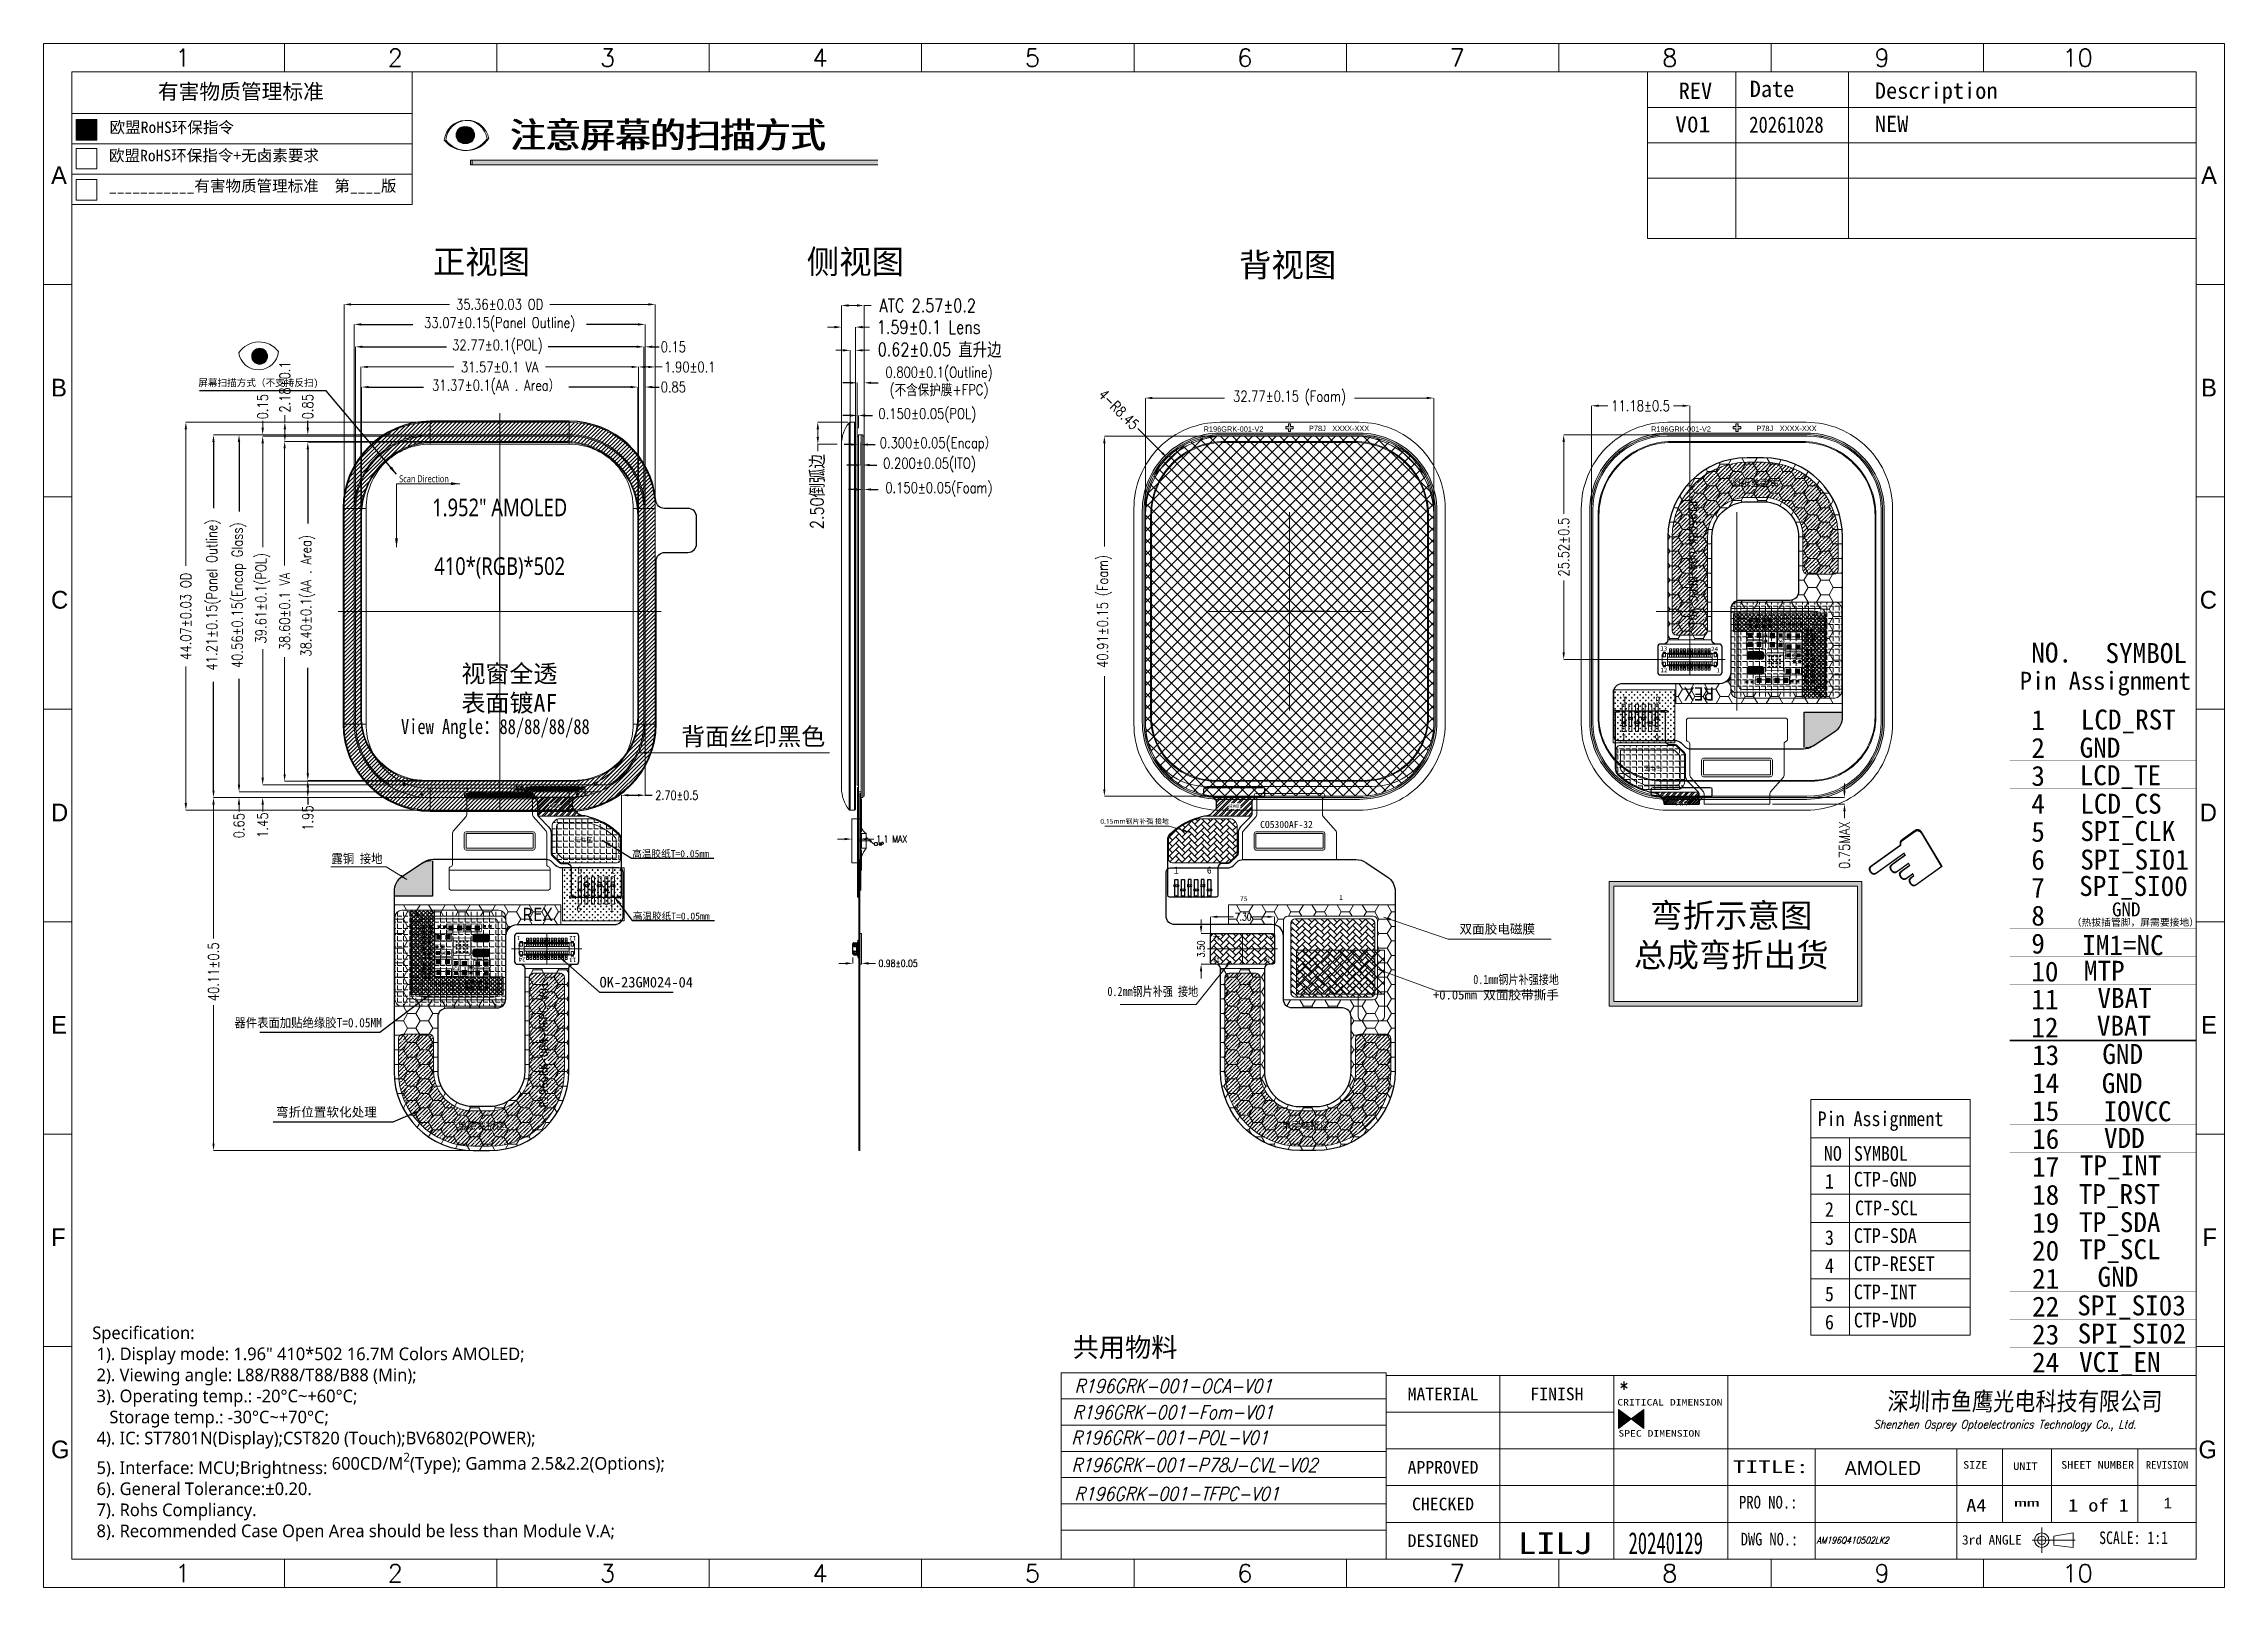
# Model space of a CAD drawing. Header units: millimetres. Extents: x 1845 to 2650, y -178 to 579.
# Drawn here: x 2402.5 to 2650.3, y 193.6 to 369 of the extents above; entities that cross this region are included whole.
import ezdxf
from ezdxf.enums import TextEntityAlignment as Align
from ezdxf.lldxf.tags import DXFTag

# ---------------------------------------------------------------- set-up
doc = ezdxf.new("R2010")
doc.units = ezdxf.units.MM
doc.layers.get('0').update_dxf_attribs({"lineweight": 5})
doc.layers.get('Defpoints').update_dxf_attribs({"lineweight": 5})
for name, color, linetype in [('10 Pin_number', 190, 'Continuous'), ('12 Center_line', 1, 'Continuous'), ('BHM', 201, 'Continuous'), ('EMI', 5, 'Continuous'), ('FPC', 44, 'Continuous'), ('TEXT', 2, 'Continuous'), ('TOPLAYER', 1, 'Continuous'), ('TOPOVERLAY', 2, 'Continuous'), ('TOPPASTE', 8, 'Continuous'), ('TOPSOLDER', 216, 'Continuous'), ('标注', 3, 'Continuous')]:
    doc.layers.add(name, color=color, linetype=linetype)
for name, color, linetype, lineweight in [('CG', 6, 'Continuous', 5), ('COF', 4, 'Continuous', 5), ('Connector', 2, 'Continuous', 5), ('DIM', 3, 'Continuous', 5), ('Encap', 210, 'Continuous', 5), ('ITO', 2, 'Continuous', 5), ('Main-FPC', 2, 'Continuous', 5), ('MFPC', 50, 'Continuous', 5), ('OCA', 4, 'Continuous', 5), ('POL', 202, 'Continuous', 5), ('TAPE', 90, 'Continuous', 5), ('TAPE-Foam', 32, 'Continuous', 5), ('TFPC', 50, 'Continuous', 5), ('图框', 7, 'Continuous', 5), ('图框 @ 1', 7, 'Continuous', 5)]:
    doc.layers.add(name, color=color, linetype=linetype, lineweight=lineweight)
doc.styles.add('C-E02$0$HZ', font='')
doc.styles.add('GB2312', font='', dxfattribs={"width": 0.7})
doc.styles.add('RD', font='ROMAND.shx', dxfattribs={"width": 0.8})
doc.styles.get("Standard").update_dxf_attribs({"font": 'txt', "bigfont": 'gbcbig.shx'})
doc.styles.add('STYLE1', font='', dxfattribs={"width": 0.9})
doc.styles.add('TEXTSTYLE_0', font='txt', dxfattribs={"width": 0.8})
doc.styles.add('ZI2.5', font='', dxfattribs={"height": 2.5})
doc.styles.add('宋', font='', dxfattribs={"height": 2})
doc.styles.add('宋体', font='')
doc.styles.add('样式 3', font='italict.shx', dxfattribs={"width": 0.85, "oblique": 3})
doc.styles.add('汉字', font='')
doc.styles.get('C-E02$0$HZ').set_extended_font_data('SimSun')
doc.styles.get('GB2312').set_extended_font_data('NSimSun')
doc.styles.get('STYLE1').set_extended_font_data('SimSun')
doc.styles.get('ZI2.5').set_extended_font_data('SimSun')
doc.styles.get('宋').set_extended_font_data('SimSun')
doc.styles.get('宋体').set_extended_font_data('SimSun')
doc.styles.get('汉字').set_extended_font_data('SimSun')
tags = doc.linetypes.add('CENTER', pattern=[0.6, 0.375, -0.075, 0.075, -0.075]).pattern_tags.tags
tags[10:11] = [DXFTag(74, 4), DXFTag(75, 0), DXFTag(340, '0'), DXFTag(46, 1.0), DXFTag(50, 0.0), DXFTag(44, 0.0), DXFTag(45, 0.0)]
tags[8:9] = [DXFTag(74, 4), DXFTag(75, 0), DXFTag(340, '0'), DXFTag(46, 1.0), DXFTag(50, 0.0), DXFTag(44, 0.0), DXFTag(45, 0.0)]
tags[6:7] = [DXFTag(74, 4), DXFTag(75, 0), DXFTag(340, '0'), DXFTag(46, 1.0), DXFTag(50, 0.0), DXFTag(44, 0.0), DXFTag(45, 0.0)]
tags[4:5] = [DXFTag(74, 4), DXFTag(75, 0), DXFTag(340, '0'), DXFTag(46, 1.0), DXFTag(50, 0.0), DXFTag(44, 0.0), DXFTag(45, 0.0)]
doc.dimstyles.new('DIM', dxfattribs={"dimtxt": 0.8, "dimasz": 0.8, "dimexe": 0, "dimexo": 0.5, "dimgap": 0.11, "dimtad": 0, "dimzin": 1, "dimdsep": 46, "dimtxsty": 'RD', "dimcen": 0, "dimclrd": 256, "dimclre": 256, "dimclrt": 256, "dimadec": 0, "dimazin": 0, "dimtm": 1e-09, "dimtfac": 1, "dimtofl": 0, "dimtmove": 0, "dimatfit": 3, "dimfxl": 1, "dimlwe": -1, "dimarcsym": 0})
pattern_1 = [(225, (498.37883, 16.31634), (-9e-17, -0.71842049), [1.524, -0.508]), (315, (498.0196, 15.95713), (-2e-16, -0.71842049), [1.524, -0.508])]

# ---------------------------------------------------------------- blocks, each defined once
blk = doc.blocks.new('SZ')
at = {"layer": 'FPC', "color": 1, "insert": (10.22, 1.21), "char_height": 13.2, "width": 13.2336, "attachment_point": 1, "rotation": 223.714, "style": 'C-E02$0$HZ'}
blk.add_mtext('{\\fWingdings|b0|i0|c2|p2;E}', dxfattribs=at)
blk = doc.blocks.new('*D60')
at = {"layer": 'Defpoints', "color": 0, "lineweight": 5, "transparency": 16777216}
for p in [(2421.83, 283.37), (2447.94, 283.37), (2452.26, 243.26)]:
    blk.add_point(p, dxfattribs=at)
at = {"layer": 'DIM', "lineweight": 5, "transparency": 16777216}
for p, q in [((2447.44, 283.37), (2421.83, 283.37)), ((2421.83, 282.57), (2421.83, 267.36)), ((2421.83, 244.06), (2421.83, 259.78)), ((2451.76, 243.26), (2421.83, 243.26))]:
    blk.add_line(p, q, dxfattribs=at)
for points in [[(2421.7, 282.57), (2421.96, 282.57), (2421.83, 283.37)], [(2421.7, 244.06), (2421.96, 244.06), (2421.83, 243.26)]]:
    blk.add_solid(points, dxfattribs=at)
at = {"layer": 'DIM', "lineweight": 5, "transparency": 16777216, "insert": (2421.83, 263.57), "char_height": 1.2, "attachment_point": 5, "rotation": 90, "style": 'RD'}
blk.add_mtext('40.11%%P0.5', dxfattribs=at)
blk = doc.blocks.new('*D61')
at = {"layer": 'Defpoints', "color": 0, "lineweight": 5, "transparency": 16777216}
for p in [(2495.74, 330.49), (2494.94, 316.47), (2495.74, 316.24)]:
    blk.add_point(p, dxfattribs=at)
at = {"layer": 'DIM', "lineweight": -2, "transparency": 16777216}
for p, q in [((2494.14, 330.49), (2493.34, 330.49)), ((2496.54, 330.49), (2497.34, 330.49))]:
    blk.add_line(p, q, dxfattribs=at)
at = {"layer": 'DIM', "transparency": 16777216}
for p, q in [((2494.94, 316.97), (2494.94, 330.49)), ((2495.74, 316.74), (2495.74, 330.49))]:
    blk.add_line(p, q, dxfattribs=at)
at = {"layer": 'DIM', "lineweight": 5, "transparency": 16777216}
for points in [[(2494.14, 330.62), (2494.14, 330.36), (2494.94, 330.49)], [(2496.54, 330.62), (2496.54, 330.36), (2495.74, 330.49)]]:
    blk.add_solid(points, dxfattribs=at)
at = {"layer": 'DIM', "lineweight": 5, "transparency": 16777216, "insert": (2504.26, 330.49), "char_height": 1.2, "attachment_point": 5, "style": 'RD'}
blk.add_mtext('0.800±0.1(Outline)\\P({\\fSimSun|b0|i0|c134|p2;不含保护膜}+FPC)', dxfattribs=at)
blk = doc.blocks.new('*D62')
at = {"layer": 'Defpoints', "color": 0, "lineweight": 5, "transparency": 16777216}
for p in [(2495.59, 321.92), (2495.74, 321.94), (2495.74, 318.37)]:
    blk.add_point(p, dxfattribs=at)
at = {"layer": 'DIM', "transparency": 16777216}
for p, q in [((2495.59, 321.42), (2495.59, 318.37)), ((2495.74, 321.44), (2495.74, 318.37))]:
    blk.add_line(p, q, dxfattribs=at)
at = {"layer": 'DIM', "lineweight": -2, "transparency": 16777216}
for p, q in [((2494.79, 318.37), (2493.99, 318.37)), ((2496.54, 318.37), (2497.34, 318.37))]:
    blk.add_line(p, q, dxfattribs=at)
at = {"layer": 'DIM', "lineweight": 5, "transparency": 16777216}
for points in [[(2494.79, 318.5), (2494.79, 318.24), (2495.59, 318.37)], [(2496.54, 318.5), (2496.54, 318.24), (2495.74, 318.37)]]:
    blk.add_solid(points, dxfattribs=at)
at = {"layer": 'DIM', "lineweight": 5, "transparency": 16777216, "insert": (2504.24, 318.37), "char_height": 1.2, "attachment_point": 5, "style": 'RD'}
blk.add_mtext('0.150±0.05(Foam)', dxfattribs=at)
blk = doc.blocks.new('*D63')
at = {"layer": 'Defpoints', "color": 0, "lineweight": 5, "transparency": 16777216}
for p in [(2598.45, 282.62), (2599.06, 283.37), (2607.12, 282.62)]:
    blk.add_point(p, dxfattribs=at)
at = {"layer": 'DIM', "lineweight": 5, "transparency": 16777216}
for p, q in [((2607.12, 284.17), (2607.12, 284.97)), ((2598.95, 282.62), (2607.12, 282.62)), ((2599.56, 283.37), (2607.12, 283.37)), ((2607.12, 281.82), (2607.12, 281.02))]:
    blk.add_line(p, q, dxfattribs=at)
for points in [[(2606.99, 284.17), (2607.26, 284.17), (2607.12, 283.37)], [(2606.99, 281.82), (2607.26, 281.82), (2607.12, 282.62)]]:
    blk.add_solid(points, dxfattribs=at)
at = {"layer": 'DIM', "lineweight": 5, "transparency": 16777216, "insert": (2607.12, 277.96), "char_height": 1.2, "attachment_point": 5, "rotation": 90, "style": 'RD'}
blk.add_mtext('0.75MAX', dxfattribs=at)
blk = doc.blocks.new('*D68')
at = {"layer": 'Defpoints', "color": 0, "lineweight": 5, "transparency": 16777216}
for p in [(2470.72, 334.58), (2437.95, 304.52), (2470.72, 304.52)]:
    blk.add_point(p, dxfattribs=at)
at = {"layer": 'DIM', "transparency": 16777216}
for p, q in [((2437.95, 305.02), (2437.95, 334.58)), ((2470.72, 305.02), (2470.72, 334.58))]:
    blk.add_line(p, q, dxfattribs=at)
at = {"layer": 'DIM', "lineweight": -2, "transparency": 16777216}
for p, q in [((2438.75, 334.58), (2448.31, 334.58)), ((2469.92, 334.58), (2459.87, 334.58))]:
    blk.add_line(p, q, dxfattribs=at)
at = {"layer": 'DIM', "lineweight": 5, "transparency": 16777216}
for points in [[(2438.75, 334.71), (2438.75, 334.45), (2437.95, 334.58)], [(2469.92, 334.71), (2469.92, 334.45), (2470.72, 334.58)]]:
    blk.add_solid(points, dxfattribs=at)
at = {"layer": 'DIM', "lineweight": 5, "transparency": 16777216, "insert": (2454.09, 334.58), "char_height": 1.2, "attachment_point": 5, "style": 'RD'}
blk.add_mtext('32.77%%P0.1(POL)', dxfattribs=at)
blk = doc.blocks.new('*D69')
at = {"layer": 'Defpoints', "color": 0, "lineweight": 5, "transparency": 16777216}
for p in [(2427.42, 324.58), (2450.27, 324.58), (2450.29, 324.43)]:
    blk.add_point(p, dxfattribs=at)
at = {"layer": 'DIM', "lineweight": 5, "transparency": 16777216}
for p, q in [((2427.42, 325.38), (2427.42, 326.18)), ((2449.77, 324.58), (2427.42, 324.58)), ((2449.79, 324.43), (2427.42, 324.43)), ((2427.42, 323.63), (2427.42, 322.83))]:
    blk.add_line(p, q, dxfattribs=at)
for points in [[(2427.28, 325.38), (2427.55, 325.38), (2427.42, 324.58)], [(2427.28, 323.63), (2427.55, 323.63), (2427.42, 324.43)]]:
    blk.add_solid(points, dxfattribs=at)
at = {"layer": 'DIM', "lineweight": 5, "transparency": 16777216, "insert": (2427.42, 327.77), "char_height": 1.2, "attachment_point": 5, "rotation": 90, "style": 'RD'}
blk.add_mtext('0.15', dxfattribs=at)
blk = doc.blocks.new('*D70')
at = {"layer": 'Defpoints', "color": 0, "lineweight": 5, "transparency": 16777216}
for p in [(2470.87, 334.58), (2470.72, 304.52), (2470.87, 304.52)]:
    blk.add_point(p, dxfattribs=at)
at = {"layer": 'DIM', "lineweight": -2, "transparency": 16777216}
for p, q in [((2469.92, 334.58), (2469.12, 334.58)), ((2471.67, 334.58), (2472.47, 334.58))]:
    blk.add_line(p, q, dxfattribs=at)
at = {"layer": 'DIM', "transparency": 16777216}
for p, q in [((2470.72, 305.02), (2470.72, 334.58)), ((2470.87, 305.02), (2470.87, 334.58))]:
    blk.add_line(p, q, dxfattribs=at)
at = {"layer": 'DIM', "lineweight": 5, "transparency": 16777216}
for points in [[(2469.92, 334.71), (2469.92, 334.45), (2470.72, 334.58)], [(2471.67, 334.71), (2471.67, 334.45), (2470.87, 334.58)]]:
    blk.add_solid(points, dxfattribs=at)
at = {"layer": 'DIM', "lineweight": 5, "transparency": 16777216, "insert": (2474.07, 334.58), "char_height": 1.2, "attachment_point": 5, "style": 'RD'}
blk.add_mtext('0.15', dxfattribs=at)
blk = doc.blocks.new('*D71')
at = {"layer": 'Defpoints', "color": 0, "lineweight": 5, "transparency": 16777216}
for p in [(2427.42, 283.37), (2448.29, 283.37), (2448.33, 284.82)]:
    blk.add_point(p, dxfattribs=at)
at = {"layer": 'DIM', "lineweight": 5, "transparency": 16777216}
for p, q in [((2427.42, 285.62), (2427.42, 286.42)), ((2447.83, 284.82), (2427.42, 284.82)), ((2447.79, 283.37), (2427.42, 283.37)), ((2427.42, 282.57), (2427.42, 281.77))]:
    blk.add_line(p, q, dxfattribs=at)
for points in [[(2427.28, 285.62), (2427.55, 285.62), (2427.42, 284.82)], [(2427.28, 282.57), (2427.55, 282.57), (2427.42, 283.37)]]:
    blk.add_solid(points, dxfattribs=at)
at = {"layer": 'DIM', "lineweight": 5, "transparency": 16777216, "insert": (2427.42, 280.24), "char_height": 1.2, "attachment_point": 5, "rotation": 90, "style": 'RD'}
blk.add_mtext('1.45', dxfattribs=at)
blk = doc.blocks.new('*D72')
at = {"layer": 'Defpoints', "color": 0, "lineweight": 5, "transparency": 16777216}
for p in [(2495.39, 324.22), (2495.59, 324.22), (2495.39, 321.15)]:
    blk.add_point(p, dxfattribs=at)
at = {"layer": 'DIM', "transparency": 16777216}
for p, q in [((2495.39, 323.72), (2495.39, 321.15)), ((2495.59, 323.72), (2495.59, 321.15))]:
    blk.add_line(p, q, dxfattribs=at)
at = {"layer": 'DIM', "lineweight": -2, "transparency": 16777216}
for p, q in [((2494.59, 321.15), (2493.79, 321.15)), ((2496.39, 321.15), (2497.19, 321.15))]:
    blk.add_line(p, q, dxfattribs=at)
at = {"layer": 'DIM', "lineweight": 5, "transparency": 16777216}
for points in [[(2494.59, 321.28), (2494.59, 321.01), (2495.39, 321.15)], [(2496.39, 321.28), (2496.39, 321.01), (2495.59, 321.15)]]:
    blk.add_solid(points, dxfattribs=at)
at = {"layer": 'DIM', "lineweight": 5, "transparency": 16777216, "insert": (2503.18, 321.15), "char_height": 1.2, "attachment_point": 5, "style": 'RD'}
blk.add_mtext('0.200±0.05(ITO)', dxfattribs=at)
blk = doc.blocks.new('*D73')
at = {"layer": 'Defpoints', "color": 0, "lineweight": 5, "transparency": 16777216}
for p in [(2495.09, 324.22), (2495.39, 324.22), (2495.39, 323.47)]:
    blk.add_point(p, dxfattribs=at)
at = {"layer": 'DIM', "lineweight": -2, "transparency": 16777216}
for p, q in [((2494.29, 323.47), (2493.49, 323.47)), ((2496.19, 323.47), (2496.99, 323.47))]:
    blk.add_line(p, q, dxfattribs=at)
at = {"layer": 'DIM', "transparency": 16777216}
for p, q in [((2495.09, 323.72), (2495.09, 323.47)), ((2495.39, 323.72), (2495.39, 323.47))]:
    blk.add_line(p, q, dxfattribs=at)
at = {"layer": 'DIM', "lineweight": 5, "transparency": 16777216}
for points in [[(2494.29, 323.6), (2494.29, 323.34), (2495.09, 323.47)], [(2496.19, 323.6), (2496.19, 323.34), (2495.39, 323.47)]]:
    blk.add_solid(points, dxfattribs=at)
at = {"layer": 'DIM', "lineweight": 5, "transparency": 16777216, "insert": (2504.14, 323.47), "char_height": 1.2, "attachment_point": 5, "style": 'RD'}
blk.add_mtext('0.300±0.05(Encap）', dxfattribs=at)
blk = doc.blocks.new('*D74')
at = {"layer": 'Defpoints', "color": 0, "lineweight": 5, "transparency": 16777216}
for p in [(2450.29, 324.43), (2427.42, 284.82), (2448.33, 284.82)]:
    blk.add_point(p, dxfattribs=at)
at = {"layer": 'DIM', "lineweight": 5, "transparency": 16777216}
for p, q in [((2449.79, 324.43), (2427.42, 324.43)), ((2427.42, 323.63), (2427.42, 311.8)), ((2427.42, 285.62), (2427.42, 300.24)), ((2447.83, 284.82), (2427.42, 284.82))]:
    blk.add_line(p, q, dxfattribs=at)
for points in [[(2427.28, 323.63), (2427.55, 323.63), (2427.42, 324.43)], [(2427.28, 285.62), (2427.55, 285.62), (2427.42, 284.82)]]:
    blk.add_solid(points, dxfattribs=at)
at = {"layer": 'DIM', "lineweight": 5, "transparency": 16777216, "insert": (2427.42, 306.02), "char_height": 1.2, "attachment_point": 5, "rotation": 90, "style": 'RD'}
blk.add_mtext('39.61%%P0.1(POL)', dxfattribs=at)
blk = doc.blocks.new('R196GRM-001-PNL-V01-B')
at = {"layer": 'ITO', "lineweight": 5}
blk.add_lwpolyline([(1233.06, -115.78), (1233.26, -115.78), (1233.26, -156.99), (1233.06, -156.99), (1233.06, -115.78), (1232.76, -115.78), (1232.76, -156.34), (1233.06, -156.34)], dxfattribs=at)
blk = doc.blocks.new('R196GRM-001-PNLA-V01-B')
at = {"layer": 'POL', "lineweight": 5}
blk.add_lwpolyline([(1730.21, -118.03), (1730.06, -118.03), (1730.06, -157.7), (1730.21, -157.7)], dxfattribs=at)
at = {"layer": 'TAPE-Foam', "lineweight": 5}
blk.add_lwpolyline([(1730.71, -158.94), (1730.71, -118.03), (1730.86, -118.03), (1730.86, -158.94)], close=True, dxfattribs=at)
at = {"layer": 'ITO', "lineweight": 5}
blk.add_blockref('R196GRM-001-PNL-V01-B', (497.45, -2.1), dxfattribs=at)
blk = doc.blocks.new('*D75')
at = {"layer": 'Defpoints', "color": 0, "lineweight": 5, "transparency": 16777216}
for p in [(2495.09, 326.78), (2495.09, 324.83), (2494.94, 324.16)]:
    blk.add_point(p, dxfattribs=at)
at = {"layer": 'DIM', "lineweight": -2, "transparency": 16777216}
for p, q in [((2494.14, 326.78), (2493.34, 326.78)), ((2495.89, 326.78), (2496.69, 326.78))]:
    blk.add_line(p, q, dxfattribs=at)
at = {"layer": 'DIM', "transparency": 16777216}
for p, q in [((2494.94, 324.66), (2494.94, 326.78)), ((2495.09, 325.33), (2495.09, 326.78))]:
    blk.add_line(p, q, dxfattribs=at)
at = {"layer": 'DIM', "lineweight": 5, "transparency": 16777216}
for points in [[(2494.14, 326.91), (2494.14, 326.64), (2494.94, 326.78)], [(2495.89, 326.91), (2495.89, 326.64), (2495.09, 326.78)]]:
    blk.add_solid(points, dxfattribs=at)
at = {"layer": 'DIM', "lineweight": 5, "transparency": 16777216, "insert": (2502.93, 326.78), "char_height": 1.2, "attachment_point": 5, "style": 'RD'}
blk.add_mtext('0.150±0.05(POL)', dxfattribs=at)
blk = doc.blocks.new('*D76')
at = {"layer": 'Defpoints', "color": 0, "lineweight": 5, "transparency": 16777216}
for p in [(2421.83, 324.58), (2454.34, 324.58), (2448.22, 283.37)]:
    blk.add_point(p, dxfattribs=at)
at = {"layer": 'DIM', "transparency": 16777216}
for p, q in [((2453.84, 324.58), (2421.83, 324.58)), ((2447.72, 283.37), (2421.83, 283.37))]:
    blk.add_line(p, q, dxfattribs=at)
at = {"layer": 'DIM', "lineweight": -2, "transparency": 16777216}
for p, q in [((2421.83, 323.78), (2421.83, 316.23)), ((2421.83, 284.17), (2421.83, 296.53))]:
    blk.add_line(p, q, dxfattribs=at)
at = {"layer": 'DIM', "lineweight": 5, "transparency": 16777216}
for points in [[(2421.7, 323.78), (2421.96, 323.78), (2421.83, 324.58)], [(2421.7, 284.17), (2421.96, 284.17), (2421.83, 283.37)]]:
    blk.add_solid(points, dxfattribs=at)
at = {"layer": 'DIM', "lineweight": 5, "transparency": 16777216, "insert": (2421.83, 306.38), "char_height": 1.2, "attachment_point": 5, "rotation": 90, "style": 'RD'}
blk.add_mtext('41.21±0.15(Panel Outline)', dxfattribs=at)
blk = doc.blocks.new('*D77')
at = {"layer": 'Defpoints', "color": 0, "lineweight": 5, "transparency": 16777216}
for p in [(2454.34, 324.58), (2424.73, 284.02), (2447.64, 284.02)]:
    blk.add_point(p, dxfattribs=at)
at = {"layer": 'DIM', "transparency": 16777216}
for p, q in [((2453.84, 324.58), (2424.73, 324.58)), ((2447.14, 284.02), (2424.73, 284.02))]:
    blk.add_line(p, q, dxfattribs=at)
at = {"layer": 'DIM', "lineweight": -2, "transparency": 16777216}
for p, q in [((2424.73, 323.78), (2424.73, 315.85)), ((2424.73, 284.82), (2424.73, 296.84))]:
    blk.add_line(p, q, dxfattribs=at)
at = {"layer": 'DIM', "lineweight": 5, "transparency": 16777216}
for points in [[(2424.59, 323.78), (2424.86, 323.78), (2424.73, 324.58)], [(2424.59, 284.82), (2424.86, 284.82), (2424.73, 284.02)]]:
    blk.add_solid(points, dxfattribs=at)
at = {"layer": 'DIM', "lineweight": 5, "transparency": 16777216, "insert": (2424.73, 306.35), "char_height": 1.2, "attachment_point": 5, "rotation": 90, "style": 'RD'}
blk.add_mtext('40.56±0.15(Encap Glass)', dxfattribs=at)
blk = doc.blocks.new('*D78')
at = {"layer": 'Defpoints', "color": 0, "lineweight": 5, "transparency": 16777216}
for p in [(2470.02, 330.01), (2438.66, 304.52), (2470.02, 304.52)]:
    blk.add_point(p, dxfattribs=at)
at = {"layer": 'DIM', "transparency": 16777216}
for p, q in [((2438.66, 305.02), (2438.66, 330.01)), ((2470.02, 305.02), (2470.02, 330.01))]:
    blk.add_line(p, q, dxfattribs=at)
at = {"layer": 'DIM', "lineweight": -2, "transparency": 16777216}
for p, q in [((2439.46, 330.01), (2445.69, 330.01)), ((2469.22, 330.01), (2462.19, 330.01))]:
    blk.add_line(p, q, dxfattribs=at)
at = {"layer": 'DIM', "lineweight": 5, "transparency": 16777216}
for points in [[(2439.46, 330.14), (2439.46, 329.87), (2438.66, 330.01)], [(2469.22, 330.14), (2469.22, 329.87), (2470.02, 330.01)]]:
    blk.add_solid(points, dxfattribs=at)
at = {"layer": 'DIM', "lineweight": 5, "transparency": 16777216, "insert": (2453.94, 330.01), "char_height": 1.2, "attachment_point": 5, "style": 'RD'}
blk.add_mtext('31.37±0.1(AA . Area）', dxfattribs=at)
blk = doc.blocks.new('*D79')
at = {"layer": 'Defpoints', "color": 0, "lineweight": 5, "transparency": 16777216}
for p in [(2470.87, 337.12), (2437.81, 304.52), (2470.87, 304.52)]:
    blk.add_point(p, dxfattribs=at)
at = {"layer": 'DIM', "transparency": 16777216}
for p, q in [((2437.81, 305.02), (2437.81, 337.12)), ((2470.87, 305.02), (2470.87, 337.12))]:
    blk.add_line(p, q, dxfattribs=at)
at = {"layer": 'DIM', "lineweight": -2, "transparency": 16777216}
for p, q in [((2438.61, 337.12), (2444.49, 337.12)), ((2470.07, 337.12), (2464.19, 337.12))]:
    blk.add_line(p, q, dxfattribs=at)
at = {"layer": 'DIM', "lineweight": 5, "transparency": 16777216}
for points in [[(2438.61, 337.26), (2438.61, 336.99), (2437.81, 337.12)], [(2470.07, 337.26), (2470.07, 336.99), (2470.87, 337.12)]]:
    blk.add_solid(points, dxfattribs=at)
at = {"layer": 'DIM', "lineweight": 5, "transparency": 16777216, "insert": (2454.34, 337.12), "char_height": 1.2, "attachment_point": 5, "style": 'RD'}
blk.add_mtext('33.07±0.15(Panel Outline)', dxfattribs=at)
blk = doc.blocks.new('*D80')
at = {"layer": 'Defpoints', "color": 0, "lineweight": 5, "transparency": 16777216}
for p in [(2432.54, 324.58), (2454.34, 324.58), (2454.34, 323.73)]:
    blk.add_point(p, dxfattribs=at)
at = {"layer": 'DIM', "lineweight": -2, "transparency": 16777216}
for p, q in [((2432.54, 325.38), (2432.54, 326.18)), ((2432.54, 322.93), (2432.54, 322.13))]:
    blk.add_line(p, q, dxfattribs=at)
at = {"layer": 'DIM', "transparency": 16777216}
for p, q in [((2453.84, 324.58), (2432.54, 324.58)), ((2453.84, 323.73), (2432.54, 323.73))]:
    blk.add_line(p, q, dxfattribs=at)
at = {"layer": 'DIM', "lineweight": 5, "transparency": 16777216}
for points in [[(2432.41, 325.38), (2432.68, 325.38), (2432.54, 324.58)], [(2432.41, 322.93), (2432.68, 322.93), (2432.54, 323.73)]]:
    blk.add_solid(points, dxfattribs=at)
at = {"layer": 'DIM', "lineweight": 5, "transparency": 16777216, "insert": (2432.54, 327.77), "char_height": 1.2, "attachment_point": 5, "rotation": 90, "style": 'RD'}
blk.add_mtext('0.85', dxfattribs=at)
blk = doc.blocks.new('*D81')
at = {"layer": 'Defpoints', "color": 0, "lineweight": 5, "transparency": 16777216}
for p in [(2470.87, 330.01), (2470.02, 304.52), (2470.87, 304.52)]:
    blk.add_point(p, dxfattribs=at)
at = {"layer": 'DIM', "lineweight": -2, "transparency": 16777216}
for p, q in [((2469.22, 330.01), (2468.42, 330.01)), ((2471.67, 330.01), (2472.47, 330.01))]:
    blk.add_line(p, q, dxfattribs=at)
at = {"layer": 'DIM', "transparency": 16777216}
for p, q in [((2470.02, 305.02), (2470.02, 330.01)), ((2470.87, 305.02), (2470.87, 330.01))]:
    blk.add_line(p, q, dxfattribs=at)
at = {"layer": 'DIM', "lineweight": 5, "transparency": 16777216}
for points in [[(2469.22, 330.14), (2469.22, 329.87), (2470.02, 330.01)], [(2471.67, 330.14), (2471.67, 329.87), (2470.87, 330.01)]]:
    blk.add_solid(points, dxfattribs=at)
at = {"layer": 'DIM', "lineweight": 5, "transparency": 16777216, "insert": (2474.07, 330.01), "char_height": 1.2, "attachment_point": 5, "style": 'RD'}
blk.add_mtext('0.85', dxfattribs=at)
blk = doc.blocks.new('*D82')
at = {"layer": 'Defpoints', "color": 0, "lineweight": 5, "transparency": 16777216}
for p in [(2447.94, 285.32), (2432.54, 283.37), (2448.22, 283.37)]:
    blk.add_point(p, dxfattribs=at)
at = {"layer": 'DIM', "transparency": 16777216}
for p, q in [((2447.44, 285.32), (2432.54, 285.32)), ((2447.72, 283.37), (2432.54, 283.37))]:
    blk.add_line(p, q, dxfattribs=at)
at = {"layer": 'DIM', "lineweight": -2, "transparency": 16777216}
for p, q in [((2432.54, 284.52), (2432.54, 284.17)), ((2432.54, 283.37), (2432.54, 282.57))]:
    blk.add_line(p, q, dxfattribs=at)
at = {"layer": 'DIM', "lineweight": 5, "transparency": 16777216}
for points in [[(2432.41, 284.52), (2432.68, 284.52), (2432.54, 285.32)], [(2432.41, 284.17), (2432.68, 284.17), (2432.54, 283.37)]]:
    blk.add_solid(points, dxfattribs=at)
at = {"layer": 'DIM', "lineweight": 5, "transparency": 16777216, "insert": (2432.54, 281.04), "char_height": 1.2, "attachment_point": 5, "rotation": 90, "style": 'RD'}
blk.add_mtext('1.95', dxfattribs=at)
blk = doc.blocks.new('*D83')
at = {"layer": 'Defpoints', "color": 0, "lineweight": 5, "transparency": 16777216}
for p in [(2454.34, 323.73), (2432.54, 285.32), (2447.94, 285.32)]:
    blk.add_point(p, dxfattribs=at)
at = {"layer": 'DIM', "transparency": 16777216}
for p, q in [((2453.84, 323.73), (2432.54, 323.73)), ((2447.44, 285.32), (2432.54, 285.32))]:
    blk.add_line(p, q, dxfattribs=at)
at = {"layer": 'DIM', "lineweight": -2, "transparency": 16777216}
for p, q in [((2432.54, 322.93), (2432.54, 314.49)), ((2432.54, 286.12), (2432.54, 298.09))]:
    blk.add_line(p, q, dxfattribs=at)
at = {"layer": 'DIM', "lineweight": 5, "transparency": 16777216}
for points in [[(2432.41, 322.93), (2432.68, 322.93), (2432.54, 323.73)], [(2432.41, 286.12), (2432.68, 286.12), (2432.54, 285.32)]]:
    blk.add_solid(points, dxfattribs=at)
at = {"layer": 'DIM', "lineweight": 5, "transparency": 16777216, "insert": (2432.54, 306.29), "char_height": 1.2, "attachment_point": 5, "rotation": 90, "style": 'RD'}
blk.add_mtext('38.40±0.1(AA . Area)', dxfattribs=at)
blk = doc.blocks.new('R196GRM-001-PNL-V01-C')
at = {"layer": 'ITO', "lineweight": 5}
blk.add_lwpolyline([(1284.98, -117.66), (1269.11, -117.66, 0.414214), (1260.51, -126.26), (1260.51, -150.27, 0.414214), (1269.11, -158.87), (1284.98, -158.87, 0.414214), (1293.58, -150.27), (1293.58, -126.26, 0.414214)], format="xyb", close=True, dxfattribs=at)
at = {"layer": 'ITO', "color": 1, "linetype": 'CENTER', "lineweight": 5}
blk.add_lwpolyline([(1284.43, -118.51), (1269.66, -118.51, 0.414214), (1261.36, -126.81), (1261.36, -149.71, 0.414214), (1268.56, -156.91), (1285.53, -156.91, 0.414214), (1292.73, -149.71), (1292.73, -126.81, 0.414214)], format="xyb", close=True, dxfattribs=at)
for points in [[(1277.04, -126.46), (1277.04, -148.96)], [(1286.22, -137.71), (1267.87, -137.71)]]:
    blk.add_lwpolyline(points, dxfattribs=at)
blk = doc.blocks.new('*D84')
at = {"layer": 'Defpoints', "color": 0, "lineweight": 5, "transparency": 16777216}
for p in [(2424.73, 283.37), (2447.64, 284.02), (2447.94, 283.37)]:
    blk.add_point(p, dxfattribs=at)
at = {"layer": 'DIM', "lineweight": 5, "transparency": 16777216}
for p, q in [((2424.73, 284.82), (2424.73, 285.62)), ((2447.14, 284.02), (2424.73, 284.02)), ((2447.44, 283.37), (2424.73, 283.37)), ((2424.73, 282.57), (2424.73, 281.77))]:
    blk.add_line(p, q, dxfattribs=at)
for points in [[(2424.59, 284.82), (2424.86, 284.82), (2424.73, 284.02)], [(2424.59, 282.57), (2424.86, 282.57), (2424.73, 283.37)]]:
    blk.add_solid(points, dxfattribs=at)
at = {"layer": 'DIM', "lineweight": 5, "transparency": 16777216, "insert": (2424.73, 280.17), "char_height": 1.2, "attachment_point": 5, "rotation": 90, "style": 'RD'}
blk.add_mtext('0.65', dxfattribs=at)
blk = doc.blocks.new('R196GRM-001-Fom-V01-C')
at = {"layer": 'TAPE-Foam', "lineweight": 5}
h = blk.add_hatch(dxfattribs=at)
h.set_pattern_fill('ANSI37', color=32, scale=0.3)
h.set_pattern_definition([(45, (-1174.3774, 415.5639), (-0.6735192, 0.6735192), []), (135, (-1174.3774, 415.5639), (-0.6735192, -0.6735192), [])])
edge = h.paths.add_edge_path()
edge.add_line((975.93, 310.34), (960.06, 310.34))
edge.add_arc((960.06, 301.89), 8.45, 90, 180)
edge.add_line((951.61, 301.89), (951.61, 277.88))
edge.add_arc((960.06, 277.88), 8.45, 180, 270)
edge.add_line((960.06, 269.43), (975.93, 269.43))
edge.add_arc((975.93, 277.88), 8.45, 270, 360)
edge.add_line((984.38, 277.88), (984.38, 301.89))
edge.add_arc((975.93, 301.89), 8.45, 360, 450)
at = {"layer": 'ITO', "color": 1, "linetype": 'CENTER', "lineweight": 5}
for points in [[(967.99, 296.06), (967.99, 284.81)], [(972.58, 290.44), (963.4, 290.44)]]:
    blk.add_lwpolyline(points, dxfattribs=at)
at = {"layer": 'TAPE-Foam', "color": 32, "lineweight": 5}
blk.add_lwpolyline([(975.93, 310.34), (960.06, 310.34, 0.414214), (951.61, 301.89), (951.61, 277.88, 0.414214), (960.06, 269.43), (975.93, 269.43, 0.414214), (984.38, 277.88), (984.38, 301.89, 0.414214)], format="xyb", close=True, dxfattribs=at)
blk = doc.blocks.new('*D64')
at = {"layer": 'Defpoints', "color": 0, "lineweight": 5, "transparency": 16777216}
for p in [(2540.48, 324.43), (2523.04, 283.52), (2539.01, 283.52)]:
    blk.add_point(p, dxfattribs=at)
at = {"layer": 'DIM', "lineweight": 5, "transparency": 16777216}
for p, q in [((2539.98, 324.43), (2523.04, 324.43)), ((2523.04, 323.63), (2523.04, 311.9)), ((2523.04, 284.32), (2523.04, 297.15)), ((2538.51, 283.52), (2523.04, 283.52))]:
    blk.add_line(p, q, dxfattribs=at)
for points in [[(2522.91, 323.63), (2523.17, 323.63), (2523.04, 324.43)], [(2522.91, 284.32), (2523.17, 284.32), (2523.04, 283.52)]]:
    blk.add_solid(points, dxfattribs=at)
at = {"layer": 'DIM', "lineweight": 5, "transparency": 16777216, "insert": (2523.04, 304.52), "char_height": 1.2, "attachment_point": 5, "rotation": 90, "style": 'RD'}
blk.add_mtext('40.91%%P0.15 (Foam)', dxfattribs=at)
blk = doc.blocks.new('*D65')
at = {"layer": 'Defpoints', "color": 0, "lineweight": 5, "transparency": 16777216}
for p in [(2560.47, 328.76), (2527.7, 314.5), (2560.47, 314.58)]:
    blk.add_point(p, dxfattribs=at)
at = {"layer": 'DIM', "lineweight": 5, "transparency": 16777216}
for p, q in [((2527.7, 315), (2527.7, 328.76)), ((2528.5, 328.76), (2536.7, 328.76)), ((2559.67, 328.76), (2551.46, 328.76)), ((2560.47, 315.08), (2560.47, 328.76))]:
    blk.add_line(p, q, dxfattribs=at)
for points in [[(2528.5, 328.9), (2528.5, 328.63), (2527.7, 328.76)], [(2559.67, 328.9), (2559.67, 328.63), (2560.47, 328.76)]]:
    blk.add_solid(points, dxfattribs=at)
at = {"layer": 'DIM', "lineweight": 5, "transparency": 16777216, "insert": (2544.08, 328.76), "char_height": 1.2, "attachment_point": 5, "style": 'RD'}
blk.add_mtext('32.77%%P0.15 (Foam)', dxfattribs=at)
blk = doc.blocks.new('*D66')
at = {"layer": 'Defpoints', "color": 0, "lineweight": 5, "transparency": 16777216}
for p in [(2530.18, 321.96), (2536.15, 315.98)]:
    blk.add_point(p, dxfattribs=at)
at = {"layer": 'DIM', "lineweight": 5, "transparency": 16777216}
blk.add_line((2526.86, 325.29), (2529.61, 322.53), dxfattribs=at)
blk.add_solid([(2529.71, 322.62), (2529.52, 322.43), (2530.18, 321.96)], dxfattribs=at)
at = {"layer": 'DIM', "lineweight": 5, "transparency": 16777216, "insert": (2524.68, 327.47), "char_height": 1.2, "attachment_point": 5, "rotation": 314.9377, "style": 'RD'}
blk.add_mtext('4-R8.45', dxfattribs=at)
blk = doc.blocks.new('*D85')
at = {"layer": 'Defpoints', "color": 0, "lineweight": 5, "transparency": 16777216}
for p in [(2470.87, 292.5), (2470.87, 283.63), (2468.17, 278.21)]:
    blk.add_point(p, dxfattribs=at)
at = {"layer": 'DIM', "transparency": 16777216}
for p, q in [((2470.87, 292), (2470.87, 283.63)), ((2468.17, 278.71), (2468.17, 283.63))]:
    blk.add_line(p, q, dxfattribs=at)
at = {"layer": 'DIM', "lineweight": -2, "transparency": 16777216}
for p, q in [((2468.97, 283.63), (2470.07, 283.63)), ((2470.87, 283.63), (2471.67, 283.63))]:
    blk.add_line(p, q, dxfattribs=at)
at = {"layer": 'DIM', "lineweight": 5, "transparency": 16777216}
for points in [[(2468.97, 283.77), (2468.97, 283.5), (2468.17, 283.63)], [(2470.07, 283.77), (2470.07, 283.5), (2470.87, 283.63)]]:
    blk.add_solid(points, dxfattribs=at)
at = {"layer": 'DIM', "lineweight": 5, "transparency": 16777216, "insert": (2474.47, 283.63), "char_height": 1, "attachment_point": 5, "style": 'RD'}
blk.add_mtext('2.70±0.5', dxfattribs=at)
blk = doc.blocks.new('*D67')
at = {"layer": 'Defpoints', "color": 0, "lineweight": 5, "transparency": 16777216}
for p in [(2494.33, 278.18), (2495.24, 278.65), (2495.24, 278.18)]:
    blk.add_point(p, dxfattribs=at)
at = {"layer": 'DIM', "lineweight": 5, "transparency": 16777216}
for p, q in [((2493.53, 278.65), (2492.73, 278.65)), ((2494.33, 278.68), (2494.33, 278.65)), ((2495.24, 278.68), (2495.24, 278.65)), ((2496.04, 278.65), (2496.84, 278.65))]:
    blk.add_line(p, q, dxfattribs=at)
for points in [[(2493.53, 278.79), (2493.53, 278.52), (2494.33, 278.65)], [(2496.04, 278.79), (2496.04, 278.52), (2495.24, 278.65)]]:
    blk.add_solid(points, dxfattribs=at)
at = {"layer": 'DIM', "lineweight": 5, "transparency": 16777216, "insert": (2498.89, 278.65), "char_height": 0.8, "attachment_point": 5, "style": 'RD'}
blk.add_mtext('1.1 MAX', dxfattribs=at)
blk = doc.blocks.new('R196GRK-001-TFPC-V01-B')
at = {"layer": 'Connector', "lineweight": 5}
blk.add_lwpolyline([(1994.29, 268.2), (1994.29, 255.75), (1994.4, 255.75), (1994.4, 268.2)], close=True, dxfattribs=at)
at = {"layer": 'Connector', "color": 0, "lineweight": 5}
blk.add_lwpolyline([(1993.64, 259.65), (1994.29, 259.65), (1994.29, 264.65), (1993.64, 264.65)], close=True, dxfattribs=at)
at = {"layer": 'Connector', "color": 32, "lineweight": 5}
blk.add_lwpolyline([(1994.55, 259.65), (1994.4, 259.65), (1994.4, 264.65), (1994.55, 264.65)], close=True, dxfattribs=at)
blk = doc.blocks.new('*D54')
at = {"layer": 'Defpoints', "color": 0, "lineweight": 5, "transparency": 16777216}
for p in [(1993.77, 249.4), (1993.77, 248.22), (1994.75, 249.53)]:
    blk.add_point(p, dxfattribs=at)
at = {"layer": 'DIM', "lineweight": 5, "transparency": 16777216}
for p, q in [((1992.97, 248.22), (1992.17, 248.22)), ((1993.77, 248.9), (1993.77, 248.22)), ((1994.75, 249.03), (1994.75, 248.22)), ((1995.55, 248.22), (1996.35, 248.22))]:
    blk.add_line(p, q, dxfattribs=at)
for points in [[(1992.97, 248.35), (1992.97, 248.08), (1993.77, 248.22)], [(1995.55, 248.35), (1995.55, 248.08), (1994.75, 248.22)]]:
    blk.add_solid(points, dxfattribs=at)
at = {"layer": 'DIM', "lineweight": 5, "transparency": 16777216, "insert": (1998.91, 248.22), "char_height": 0.8, "attachment_point": 5, "style": 'RD'}
blk.add_mtext('0.98%%P0.05', dxfattribs=at)
blk = doc.blocks.new('OK-23GM024-04-C')
at = {"color": 7}
for p, q in [((1483.25, 124.49), (1483.25, 124.36)), ((1483.31, 124.49), (1483.25, 124.49)), ((1483.25, 124.33), (1483.27, 124.31)), ((1483.25, 124.04), (1483.25, 124.24)), ((1483.25, 124.24), (1483.29, 124.24)), ((1483.26, 124.01), (1483.3, 123.97)), ((1483.28, 124.28), (1483.28, 122.7)), ((1483.43, 124.22), (1483.28, 124.22)), ((1483.8, 124.17), (1483.28, 124.17)), ((1483.29, 124.24), (1483.35, 124.18)), ((1483.31, 124.49), (1483.31, 124.38)), ((1483.31, 124.35), (1483.33, 124.33)), ((1483.31, 123.84), (1483.31, 123.94)), ((1483.34, 124.3), (1483.34, 123.87)), ((1483.36, 124.16), (1483.36, 124.14)), ((1483.38, 124.08), (1483.38, 124.05)), ((1483.4, 124.17), (1483.4, 122.82)), ((1483.45, 124.01), (1483.4, 124.06)), ((1483.8, 123.99), (1483.4, 123.99)), ((1483.83, 124.01), (1483.42, 124.01)), ((1483.43, 124.22), (1483.43, 124.03)), ((1483.43, 124.11), (1483.76, 124.11)), ((1483.7, 124.07), (1483.43, 124.07)), ((1483.7, 124.03), (1483.43, 124.03)), ((1483.45, 124.01), (1483.45, 123.79)), ((1483.49, 124.11), (1483.49, 124.05)), ((1483.78, 124.05), (1483.49, 124.05)), ((1483.53, 124.09), (1483.51, 124.11)), ((1483.67, 124.09), (1483.53, 124.09)), ((1483.69, 124.11), (1483.67, 124.09)), ((1483.7, 124.11), (1483.7, 124.03)), ((1483.79, 123.98), (1483.71, 124.01)), ((1483.8, 123.99), (1483.8, 123.8)), ((1483.81, 123.95), (1483.81, 123.85)), ((1483.83, 124.01), (1483.83, 123.79)), ((1483.84, 123.99), (1483.84, 123.88)), ((1483.9, 124.07), (1483.9, 122.92)), ((1483.25, 122.95), (1483.25, 122.74)), ((1483.25, 122.74), (1483.29, 122.74)), ((1483.27, 122.67), (1483.25, 122.66)), ((1483.25, 122.63), (1483.25, 122.49)), ((1483.31, 122.49), (1483.25, 122.49)), ((1483.3, 123.02), (1483.26, 122.98)), ((1483.8, 122.82), (1483.28, 122.82)), ((1483.43, 122.77), (1483.28, 122.77)), ((1483.35, 122.8), (1483.29, 122.74)), ((1483.31, 123.14), (1483.31, 123.05)), ((1483.33, 122.65), (1483.31, 122.64)), ((1483.31, 122.61), (1483.31, 122.49)), ((1483.34, 123.11), (1483.34, 122.68)), ((1483.76, 123.8), (1483.35, 123.8)), ((1483.76, 123.18), (1483.35, 123.18)), ((1483.36, 122.85), (1483.36, 122.83)), ((1483.38, 122.93), (1483.38, 122.91)), ((1483.4, 123.8), (1483.8, 123.8)), ((1483.45, 123.79), (1483.4, 123.74)), ((1483.4, 123.24), (1483.45, 123.19)), ((1483.8, 123.19), (1483.4, 123.19)), ((1483.8, 123), (1483.4, 123)), ((1483.45, 122.97), (1483.4, 122.92)), ((1483.83, 122.97), (1483.42, 122.97)), ((1483.74, 123.74), (1483.43, 123.74)), ((1483.74, 123.24), (1483.43, 123.24)), ((1483.7, 122.95), (1483.43, 122.95)), ((1483.43, 122.95), (1483.43, 122.77)), ((1483.7, 122.91), (1483.43, 122.91)), ((1483.43, 122.87), (1483.76, 122.87)), ((1483.83, 123.79), (1483.45, 123.79)), ((1483.45, 123.74), (1483.45, 123.24)), ((1483.83, 123.19), (1483.45, 123.19)), ((1483.45, 123.19), (1483.45, 122.97)), ((1483.78, 122.93), (1483.49, 122.93)), ((1483.49, 122.93), (1483.49, 122.87)), ((1483.53, 122.89), (1483.51, 122.87)), ((1483.67, 122.89), (1483.53, 122.89)), ((1483.63, 123.77), (1483.63, 123.78)), ((1483.65, 123.77), (1483.63, 123.77)), ((1483.65, 123.21), (1483.63, 123.21)), ((1483.63, 123.21), (1483.63, 123.21)), ((1483.79, 123.83), (1483.66, 123.78)), ((1483.79, 123.16), (1483.66, 123.21)), ((1483.67, 122.89), (1483.69, 122.87)), ((1483.7, 122.95), (1483.7, 122.87)), ((1483.79, 123.01), (1483.71, 122.98)), ((1483.8, 123.19), (1483.8, 123)), ((1483.81, 123.03), (1483.81, 123.13)), ((1483.83, 123.19), (1483.83, 122.97)), ((1483.84, 123.1), (1483.84, 122.99))]:
    blk.add_line(p, q, dxfattribs=at)
for centre, radius, start, end in [((1483.3, 124.36), 0.05, 180, 215), ((1483.29, 124.04), 0.04, 180, 225), ((1483.23, 124.28), 0.05, 0, 35), ((1483.43, 123.89), 0.15, 180, 270), ((1483.27, 123.94), 0.04, 0, 45), ((1483.36, 124.38), 0.05, 180, 215), ((1483.29, 124.3), 0.05, 0, 35), ((1483.33, 124.16), 0.03, 0, 45), ((1483.41, 124.14), 0.05, 180, 216.8699), ((1483.33, 124.08), 0.05, 0, 36.8699), ((1483.42, 124.05), 0.04, 180, 270), ((1483.7, 123.98), 0.03, 68.1986, 90), ((1483.74, 123.9), 0.16, 270, 0), ((1483.76, 123.97), 0.14, 0, 90), ((1483.76, 123.88), 0.08, 270, 0), ((1483.78, 123.99), 0.06, 0, 90), ((1483.78, 123.95), 0.03, 0, 68.1986), ((1483.8, 124.07), 0.1, 0, 90), ((1483.29, 122.95), 0.04, 135, 180), ((1483.3, 122.63), 0.05, 145, 180), ((1483.23, 122.7), 0.05, 325, 0), ((1483.43, 123.09), 0.15, 90, 180), ((1483.27, 123.05), 0.04, 315, 0), ((1483.35, 123.84), 0.04, 180, 270), ((1483.35, 123.14), 0.04, 90, 180), ((1483.36, 122.61), 0.05, 145, 180), ((1483.29, 122.68), 0.05, 325, 0), ((1483.41, 123.87), 0.07, 180, 270), ((1483.41, 123.11), 0.07, 90, 180), ((1483.33, 122.83), 0.03, 315, 0), ((1483.41, 122.85), 0.05, 143.1301, 180), ((1483.33, 122.91), 0.05, 323.1301, 0), ((1483.42, 122.93), 0.04, 90, 180), ((1483.61, 123.78), 0.025, 0, 90), ((1483.61, 123.21), 0.025, 270, 0), ((1483.65, 123.8), 0.03, 270, 291.8014), ((1483.65, 123.18), 0.03, 68.1986, 90), ((1483.7, 123), 0.03, 270, 291.8014), ((1483.74, 123.08), 0.16, 0, 90), ((1483.76, 123.1), 0.08, 0, 90), ((1483.76, 123.01), 0.14, 270, 0), ((1483.78, 122.99), 0.06, 270, 0), ((1483.78, 123.85), 0.03, 291.8014, 0), ((1483.78, 123.13), 0.03, 0, 68.1986), ((1483.78, 123.03), 0.03, 291.8014, 0), ((1483.8, 122.92), 0.1, 270, 0)]:
    blk.add_arc(centre, radius, start, end, dxfattribs=at)
for centre in [(1484.65, 123.89), (1484.65, 123.09)]:
    blk.add_ellipse(centre, major_axis=(0.933, 0), ratio=0.267949, start_param=2.738877, end_param=3.544308, dxfattribs=at)
blk = doc.blocks.new('*D86')
at = {"layer": 'Defpoints', "color": 0, "lineweight": 5, "transparency": 16777216}
for p in [(2588.82, 324.58), (2575.23, 299.06), (2589.56, 299.06)]:
    blk.add_point(p, dxfattribs=at)
at = {"layer": 'DIM', "lineweight": 5, "transparency": 16777216}
for p, q in [((2588.32, 324.58), (2575.23, 324.58)), ((2575.23, 323.78), (2575.23, 315.61)), ((2575.23, 299.86), (2575.23, 308.03)), ((2589.06, 299.06), (2575.23, 299.06))]:
    blk.add_line(p, q, dxfattribs=at)
for points in [[(2575.09, 323.78), (2575.36, 323.78), (2575.23, 324.58)], [(2575.09, 299.86), (2575.36, 299.86), (2575.23, 299.06)]]:
    blk.add_solid(points, dxfattribs=at)
at = {"layer": 'DIM', "lineweight": 5, "transparency": 16777216, "insert": (2575.23, 311.82), "char_height": 1.2, "attachment_point": 5, "rotation": 90, "style": 'RD'}
blk.add_mtext('25.52%%P0.5', dxfattribs=at)
blk = doc.blocks.new('*D87')
at = {"layer": 'Defpoints', "color": 0, "lineweight": 5, "transparency": 16777216}
for p in [(2578.38, 327.88), (2578.38, 299.06), (2589.56, 299.06)]:
    blk.add_point(p, dxfattribs=at)
at = {"layer": 'DIM', "lineweight": 5, "transparency": 16777216}
for p, q in [((2578.38, 299.56), (2578.38, 327.88)), ((2579.18, 327.88), (2580.25, 327.88)), ((2588.76, 327.88), (2587.69, 327.88)), ((2589.56, 299.56), (2589.56, 327.88))]:
    blk.add_line(p, q, dxfattribs=at)
for points in [[(2579.18, 328.01), (2579.18, 327.75), (2578.38, 327.88)], [(2588.76, 328.01), (2588.76, 327.75), (2589.56, 327.88)]]:
    blk.add_solid(points, dxfattribs=at)
at = {"layer": 'DIM', "lineweight": 5, "transparency": 16777216, "insert": (2583.97, 327.88), "char_height": 1.2, "attachment_point": 5, "style": 'RD'}
blk.add_mtext('11.18%%P0.5', dxfattribs=at)
blk = doc.blocks.new('R196GRK-001-CVL-V01-C')
at = {"lineweight": 5}
h = blk.add_hatch(color=256, dxfattribs=at)
h.dxf.hatch_style = 1
h.paths.add_polyline_path([(2304.7, 307.08), (2304.7, 306.78), (2304.95, 306.78), (2304.95, 307.08), (2305.25, 307.08), (2305.25, 307.33), (2304.95, 307.33), (2304.95, 307.63), (2304.7, 307.63), (2304.7, 307.33), (2304.4, 307.33), (2304.4, 307.08)])
edge = h.paths.add_edge_path()
edge.add_line((2312.76, 306.58), (2296.89, 306.58))
edge.add_arc((2296.89, 297.78), 8.8, 90, 180)
edge.add_line((2288.09, 297.78), (2288.09, 273.77))
edge.add_arc((2296.89, 273.77), 8.8, 180, 270)
edge.add_line((2296.89, 264.97), (2312.76, 264.97))
edge.add_arc((2312.76, 273.77), 8.8, 270, 360)
edge.add_line((2321.56, 273.77), (2321.56, 297.78))
edge.add_arc((2312.76, 297.78), 8.8, 0, 90)
edge = h.paths.add_edge_path(flags=16)
edge.add_line((2312.76, 306.38), (2296.89, 306.38))
edge.add_arc((2296.89, 297.78), 8.6, 90, 180)
edge.add_line((2288.29, 297.78), (2288.29, 273.77))
edge.add_arc((2296.89, 273.77), 8.6, 180, 270)
edge.add_line((2296.89, 265.17), (2312.76, 265.17))
edge.add_arc((2312.76, 273.77), 8.6, 270, 360)
edge.add_line((2321.36, 273.77), (2321.36, 297.78))
edge.add_arc((2312.76, 297.78), 8.6, 0, 90)
blk.add_lwpolyline([(2304.7, 307.08), (2304.7, 306.78), (2304.95, 306.78), (2304.95, 307.08), (2305.25, 307.08), (2305.25, 307.33), (2304.95, 307.33), (2304.95, 307.63), (2304.7, 307.63), (2304.7, 307.33), (2304.4, 307.33), (2304.4, 307.08)], close=True, dxfattribs=at)
for points in [[(2312.76, 306.58), (2296.89, 306.58, 0.414214), (2288.09, 297.78), (2288.09, 273.77, 0.414214), (2296.89, 264.97), (2312.76, 264.97, 0.414214), (2321.56, 273.77), (2321.56, 297.78, 0.414214)], [(2312.76, 306.38), (2296.89, 306.38, 0.414214), (2288.29, 297.78), (2288.29, 273.77, 0.414214), (2296.89, 265.17), (2312.76, 265.17, 0.414214), (2321.36, 273.77), (2321.36, 297.78, 0.414214)]]:
    blk.add_lwpolyline(points, format="xyb", close=True, dxfattribs=at)
at = {"color": 1}
blk.add_lwpolyline([(2299.97, 286.33), (2304.82, 286.33), (2304.82, 291.07)], dxfattribs=at)
at = {"layer": 'CG', "color": 1, "linetype": 'Continuous'}
blk.add_lwpolyline([(2322.5, 298.01), (2322.5, 273.54, -0.414214), (2312.7, 263.74), (2296.94, 263.74, -0.414214), (2287.14, 273.54), (2287.14, 298.01, -0.414214), (2296.94, 307.81), (2312.7, 307.81, -0.414214)], format="xyb", close=True, dxfattribs=at)
at = {"layer": 'CG', "linetype": 'Continuous'}
blk.add_lwpolyline([(2312.21, 305.63), (2297.44, 305.63, 0.414214), (2289.04, 297.23), (2289.04, 274.33, 0.414214), (2296.34, 267.03), (2313.31, 267.03, 0.414214), (2320.61, 274.33), (2320.61, 297.23, 0.414214)], format="xyb", close=True, dxfattribs=at)
at = {"lineweight": 5, "char_height": 0.6, "width": 36.8295, "attachment_point": 1}
for s, insert in [('{\\fArial|b0|i0|c134|p34;R196GRK-001-V\\fArial|b0|i0|c0|p34;2}', (2295.06, 307.34)), ('{\\fArial|b0|i0|c134|p34;P78\\fArial|b0|i0|c0|p34;J}', (2307.03, 307.41)), ('{\\fArial|b0|i0|c134|p34;XXXX-XXX}', (2309.68, 307.42))]:
    blk.add_mtext(s, dxfattribs=dict(at, insert=insert))
blk = doc.blocks.new('*D88')
at = {"layer": 'Defpoints', "color": 0, "lineweight": 5, "transparency": 16777216}
for p in [(2450.81, 323.83), (2429.91, 285.22), (2448.47, 285.22)]:
    blk.add_point(p, dxfattribs=at)
at = {"layer": 'DIM', "lineweight": 5, "transparency": 16777216}
for p, q in [((2450.31, 323.83), (2429.91, 323.83)), ((2429.91, 323.03), (2429.91, 309.73)), ((2429.91, 286.02), (2429.91, 299.32)), ((2447.97, 285.22), (2429.91, 285.22))]:
    blk.add_line(p, q, dxfattribs=at)
for points in [[(2429.78, 323.03), (2430.04, 323.03), (2429.91, 323.83)], [(2429.78, 286.02), (2430.04, 286.02), (2429.91, 285.22)]]:
    blk.add_solid(points, dxfattribs=at)
at = {"layer": 'DIM', "lineweight": 5, "transparency": 16777216, "insert": (2429.91, 304.52), "char_height": 1.2, "attachment_point": 5, "rotation": 90, "style": 'RD'}
blk.add_mtext('38.60%%P0.1 VA', dxfattribs=at)
blk = doc.blocks.new('*D89')
at = {"layer": 'Defpoints', "color": 0, "lineweight": 5, "transparency": 16777216}
for p in [(2418.69, 326.01), (2454.34, 326.01), (2449.6, 281.94)]:
    blk.add_point(p, dxfattribs=at)
at = {"layer": 'DIM', "lineweight": 5, "transparency": 16777216}
for p, q in [((2453.84, 326.01), (2418.69, 326.01)), ((2418.69, 325.21), (2418.69, 309.68)), ((2418.69, 282.74), (2418.69, 298.26)), ((2449.1, 281.94), (2418.69, 281.94))]:
    blk.add_line(p, q, dxfattribs=at)
for points in [[(2418.55, 325.21), (2418.82, 325.21), (2418.69, 326.01)], [(2418.55, 282.74), (2418.82, 282.74), (2418.69, 281.94)]]:
    blk.add_solid(points, dxfattribs=at)
at = {"layer": 'DIM', "lineweight": 5, "transparency": 16777216, "insert": (2418.69, 303.97), "char_height": 1.2, "attachment_point": 5, "rotation": 90, "style": 'RD'}
blk.add_mtext('44.07%%P0.03 OD', dxfattribs=at)
blk = doc.blocks.new('*D90')
at = {"layer": 'Defpoints', "color": 0, "lineweight": 5, "transparency": 16777216}
for p in [(2470.12, 332.29), (2438.56, 313.3), (2470.12, 314)]:
    blk.add_point(p, dxfattribs=at)
at = {"layer": 'DIM', "lineweight": 5, "transparency": 16777216}
for p, q in [((2438.56, 313.8), (2438.56, 332.29)), ((2439.36, 332.29), (2449.13, 332.29)), ((2469.32, 332.29), (2459.55, 332.29)), ((2470.12, 314.5), (2470.12, 332.29))]:
    blk.add_line(p, q, dxfattribs=at)
for points in [[(2439.36, 332.42), (2439.36, 332.16), (2438.56, 332.29)], [(2469.32, 332.42), (2469.32, 332.16), (2470.12, 332.29)]]:
    blk.add_solid(points, dxfattribs=at)
at = {"layer": 'DIM', "lineweight": 5, "transparency": 16777216, "insert": (2454.34, 332.29), "char_height": 1.2, "attachment_point": 5, "style": 'RD'}
blk.add_mtext('31.57%%P0.1 VA', dxfattribs=at)
blk = doc.blocks.new('*D91')
at = {"layer": 'Defpoints', "color": 0, "lineweight": 5, "transparency": 16777216}
for p in [(2472.02, 339.4), (2436.66, 313.24), (2472.02, 313.5)]:
    blk.add_point(p, dxfattribs=at)
at = {"layer": 'DIM', "lineweight": 5, "transparency": 16777216}
for p, q in [((2436.66, 313.74), (2436.66, 339.4)), ((2437.46, 339.4), (2448.63, 339.4)), ((2471.22, 339.4), (2460.05, 339.4)), ((2472.02, 314), (2472.02, 339.4))]:
    blk.add_line(p, q, dxfattribs=at)
for points in [[(2437.46, 339.53), (2437.46, 339.26), (2436.66, 339.4)], [(2471.22, 339.53), (2471.22, 339.26), (2472.02, 339.4)]]:
    blk.add_solid(points, dxfattribs=at)
at = {"layer": 'DIM', "lineweight": 5, "transparency": 16777216, "insert": (2454.34, 339.4), "char_height": 1.2, "attachment_point": 5, "style": 'RD'}
blk.add_mtext('35.36%%P0.03 OD', dxfattribs=at)
blk = doc.blocks.new('*D92')
at = {"layer": 'Defpoints', "color": 0, "lineweight": 5, "transparency": 16777216}
for p in [(2472.02, 332.29), (2470.12, 314), (2472.02, 313.5)]:
    blk.add_point(p, dxfattribs=at)
at = {"layer": 'DIM', "lineweight": 5, "transparency": 16777216}
for p, q in [((2470.12, 314.5), (2470.12, 332.29)), ((2470.92, 332.29), (2471.22, 332.29)), ((2472.02, 314), (2472.02, 332.29)), ((2472.02, 332.29), (2472.82, 332.29))]:
    blk.add_line(p, q, dxfattribs=at)
for points in [[(2470.92, 332.42), (2470.92, 332.16), (2470.12, 332.29)], [(2471.22, 332.42), (2471.22, 332.16), (2472.02, 332.29)]]:
    blk.add_solid(points, dxfattribs=at)
at = {"layer": 'DIM', "lineweight": 5, "transparency": 16777216, "insert": (2475.95, 332.29), "char_height": 1.2, "attachment_point": 5, "style": 'RD'}
blk.add_mtext('1.90%%P0.1', dxfattribs=at)
blk = doc.blocks.new('*D93')
at = {"layer": 'Defpoints', "color": 0, "lineweight": 5, "transparency": 16777216}
for p in [(2429.94, 326.01), (2454.34, 326.01), (2450.81, 323.83)]:
    blk.add_point(p, dxfattribs=at)
at = {"layer": 'DIM', "lineweight": 5, "transparency": 16777216}
for p, q in [((2429.94, 326.01), (2429.94, 326.81)), ((2453.84, 326.01), (2429.94, 326.01)), ((2429.94, 324.63), (2429.94, 325.21)), ((2450.31, 323.83), (2429.94, 323.83))]:
    blk.add_line(p, q, dxfattribs=at)
for points in [[(2429.8, 325.21), (2430.07, 325.21), (2429.94, 326.01)], [(2429.8, 324.63), (2430.07, 324.63), (2429.94, 323.83)]]:
    blk.add_solid(points, dxfattribs=at)
at = {"layer": 'DIM', "lineweight": 5, "transparency": 16777216, "insert": (2429.94, 330.01), "char_height": 1.2, "attachment_point": 5, "rotation": 90, "style": 'RD'}
blk.add_mtext('2.18%%P0.1', dxfattribs=at)
blk = doc.blocks.new('R196GRK-001-CVL-V01-A')
at = {"layer": 'CG', "linetype": 'Continuous'}
h = blk.add_hatch(dxfattribs=at)
h.set_pattern_fill('ANSI31', color=256, scale=0.1, style=0)
edge = h.paths.add_edge_path(flags=16)
edge.add_line((2173.3, 305.63), (2188.06, 305.63))
edge.add_arc((2188.06, 297.23), 8.4, 0, 90, ccw=False)
edge.add_line((2196.46, 297.23), (2196.46, 274.33))
edge.add_arc((2189.16, 274.33), 7.3, 270, 360, ccw=False)
edge.add_line((2189.16, 267.03), (2172.2, 267.03))
edge.add_arc((2172.2, 274.33), 7.3, 180, 270, ccw=False)
edge.add_line((2164.9, 274.33), (2164.9, 297.23))
edge.add_arc((2173.3, 297.23), 8.4, 90, 180, ccw=False)
edge = h.paths.add_edge_path()
edge.add_line((2163, 298.01), (2163, 273.54))
edge.add_arc((2172.8, 273.54), 9.8, 180, 270)
edge.add_line((2172.8, 263.74), (2188.56, 263.74))
edge.add_arc((2188.56, 273.54), 9.8, 270, 360)
edge.add_line((2198.36, 273.54), (2198.36, 298.01))
edge.add_arc((2188.56, 298.01), 9.8, 0, 90)
edge.add_line((2188.56, 307.81), (2172.8, 307.81))
edge.add_arc((2172.8, 298.01), 9.8, 90, 180)
at = {"lineweight": 5}
for p, q in [((2172.8, 305.33), (2172.8, 307.81)), ((2188.56, 305.33), (2188.56, 307.81)), ((2165.5, 298.03), (2163, 298.03)), ((2195.86, 298.03), (2198.36, 298.03)), ((2165.5, 273.53), (2163, 273.53)), ((2195.86, 273.53), (2198.36, 273.53)), ((2172.8, 266.23), (2172.8, 263.74)), ((2188.56, 266.23), (2188.56, 263.74))]:
    blk.add_line(p, q, dxfattribs=at)
at = {"color": 1}
blk.add_lwpolyline([(2185.53, 286.33), (2180.68, 286.33), (2180.68, 291.07)], dxfattribs=at)
at = {"layer": 'CG', "color": 1, "linetype": 'Continuous'}
blk.add_lwpolyline([(2163, 298.01), (2163, 273.54, 0.414214), (2172.8, 263.74), (2188.56, 263.74, 0.414214), (2198.36, 273.54), (2198.36, 298.01, 0.414214), (2188.56, 307.81), (2172.8, 307.81, 0.414214)], format="xyb", close=True, dxfattribs=at)
at = {"layer": 'CG', "linetype": 'Continuous'}
blk.add_lwpolyline([(2173.3, 305.63), (2188.06, 305.63, -0.414214), (2196.46, 297.23), (2196.46, 274.33, -0.414214), (2189.16, 267.03), (2172.2, 267.03, -0.414214), (2164.9, 274.33), (2164.9, 297.23, -0.414214)], format="xyb", close=True, dxfattribs=at)
at = {"layer": 'CG', "color": 0, "linetype": 'Continuous'}
blk.add_lwpolyline([(2195.86, 298.03, 0.414214), (2188.56, 305.33), (2172.8, 305.33, 0.414214), (2165.5, 298.03), (2165.5, 273.53, 0.414214), (2172.8, 266.23), (2188.56, 266.23, 0.414214), (2195.86, 273.53)], format="xyb", close=True, dxfattribs=at)
blk = doc.blocks.new('*D94')
at = {"layer": 'Defpoints', "color": 0, "lineweight": 5, "transparency": 16777216}
for p in [(2493.18, 336.82), (2493.18, 322.62), (2494.77, 323.29)]:
    blk.add_point(p, dxfattribs=at)
at = {"layer": 'DIM', "lineweight": 5, "transparency": 16777216}
for p, q in [((2492.38, 336.82), (2491.58, 336.82)), ((2493.18, 323.12), (2493.18, 336.82)), ((2494.77, 323.79), (2494.77, 336.82)), ((2495.57, 336.82), (2496.37, 336.82))]:
    blk.add_line(p, q, dxfattribs=at)
for points in [[(2492.38, 336.95), (2492.38, 336.68), (2493.18, 336.82)], [(2495.57, 336.95), (2495.57, 336.68), (2494.77, 336.82)]]:
    blk.add_solid(points, dxfattribs=at)
at = {"layer": 'DIM', "lineweight": 5, "transparency": 16777216, "insert": (2503.08, 336.82), "char_height": 1.5, "attachment_point": 5, "style": 'RD'}
blk.add_mtext('\\A1;1.59%%P0.1 Lens', dxfattribs=at)
blk = doc.blocks.new('*D95')
at = {"layer": 'Defpoints', "color": 0, "lineweight": 5, "transparency": 16777216}
for p in [(2494.15, 334.18), (2494.15, 325.33), (2494.77, 325.25)]:
    blk.add_point(p, dxfattribs=at)
at = {"layer": 'DIM', "lineweight": 5, "transparency": 16777216}
for p, q in [((2493.35, 334.18), (2492.55, 334.18)), ((2494.15, 325.83), (2494.15, 334.18)), ((2494.77, 325.75), (2494.77, 334.18)), ((2495.57, 334.18), (2496.37, 334.18))]:
    blk.add_line(p, q, dxfattribs=at)
for points in [[(2493.35, 334.31), (2493.35, 334.05), (2494.15, 334.18)], [(2495.57, 334.31), (2495.57, 334.05), (2494.77, 334.18)]]:
    blk.add_solid(points, dxfattribs=at)
at = {"layer": 'DIM', "lineweight": 5, "transparency": 16777216, "insert": (2504.32, 334.18), "char_height": 1.5, "attachment_point": 5, "style": 'RD'}
blk.add_mtext('\\A1;0.62%%P0.05 {\\fSimHei|b0|i0|c134|p49;直升边}', dxfattribs=at)
blk = doc.blocks.new('*D96')
at = {"layer": 'Defpoints', "color": 0, "lineweight": 5, "transparency": 16777216}
for p in [(2494.4, 326.02), (2490.48, 323.52), (2493.18, 323.52)]:
    blk.add_point(p, dxfattribs=at)
at = {"layer": 'DIM', "lineweight": 5, "transparency": 16777216}
for p, q in [((2493.9, 326.02), (2490.48, 326.02)), ((2490.48, 325.22), (2490.48, 324.32)), ((2492.68, 323.52), (2490.48, 323.52)), ((2490.48, 323.52), (2490.48, 322.72))]:
    blk.add_line(p, q, dxfattribs=at)
for points in [[(2490.35, 325.22), (2490.62, 325.22), (2490.48, 326.02)], [(2490.35, 324.32), (2490.62, 324.32), (2490.48, 323.52)]]:
    blk.add_solid(points, dxfattribs=at)
at = {"layer": 'DIM', "lineweight": 5, "transparency": 16777216, "insert": (2490.48, 318.13), "char_height": 1.5, "attachment_point": 5, "rotation": 90, "style": 'RD'}
blk.add_mtext('\\A1;2.50{\\fSimSun|b0|i0|c134|p2;倒弧边}', dxfattribs=at)
blk = doc.blocks.new('R196GRK-001-CVL-V01-B')
at = {"layer": 'CG', "linetype": 'Continuous'}
for p, q in [((2246.47, 263.8), (2246.47, 307.76)), ((2246.59, 263.74), (2246.59, 307.81)), ((2247.1, 307.81), (2247.1, 263.74))]:
    blk.add_line(p, q, dxfattribs=at)
at = {"layer": 'CG'}
for p, q in [((2246.59, 307.81), (2247.1, 307.81)), ((2247.1, 307.81), (2247.2, 307.71)), ((2247.2, 307.71), (2247.2, 263.84)), ((2245.62, 266.24), (2245.62, 305.31)), ((2247.1, 263.74), (2246.59, 263.74)), ((2247.2, 263.84), (2247.1, 263.74))]:
    blk.add_line(p, q, dxfattribs=at)
blk.add_lwpolyline([(2247.2, 307.71), (2247.2, 263.84), (2247.21, 263.84), (2247.21, 307.71), (2247.2, 307.71)], dxfattribs=at)
for centre, radius, start, end in [((2249.54, 305.31), 3.92, 141.4663, 180), ((2246.59, 307.66), 0.15, 90, 141.4663), ((2249.54, 266.24), 3.92, 180, 218.5337), ((2246.59, 263.89), 0.15, 218.5337, 270)]:
    blk.add_arc(centre, radius, start, end, dxfattribs=at)
blk = doc.blocks.new('*D97')
at = {"layer": 'Defpoints', "color": 0, "lineweight": 5, "transparency": 16777216}
for p in [(2495.74, 339.27), (2493.18, 316.38), (2495.74, 316.38)]:
    blk.add_point(p, dxfattribs=at)
at = {"layer": 'DIM', "lineweight": 5, "transparency": 16777216}
for p, q in [((2493.18, 316.88), (2493.18, 339.27)), ((2493.98, 339.27), (2494.94, 339.27)), ((2495.74, 316.88), (2495.74, 339.27)), ((2495.74, 339.27), (2496.54, 339.27))]:
    blk.add_line(p, q, dxfattribs=at)
for points in [[(2493.98, 339.41), (2493.98, 339.14), (2493.18, 339.27)], [(2494.94, 339.41), (2494.94, 339.14), (2495.74, 339.27)]]:
    blk.add_solid(points, dxfattribs=at)
at = {"layer": 'DIM', "lineweight": 5, "transparency": 16777216, "insert": (2502.97, 339.27), "char_height": 1.5, "attachment_point": 5, "style": 'RD'}
blk.add_mtext('\\A1;ATC 2.57%%P0.2', dxfattribs=at)
blk = doc.blocks.new('*D125')
at = {"layer": 'Defpoints', "color": 0, "lineweight": 5, "transparency": 16777216}
for p in [(2542.38, 269.82), (2535.08, 267.31), (2542.38, 267.27)]:
    blk.add_point(p, dxfattribs=at)
at = {"layer": 'DIM', "linetype": 'ByBlock', "lineweight": 5, "transparency": 16777216}
for p, q in [((2535.08, 267.81), (2535.08, 269.82)), ((2542.38, 267.77), (2542.38, 269.82))]:
    blk.add_line(p, q, dxfattribs=at)
at = {"layer": 'DIM', "lineweight": 5, "transparency": 16777216}
for p, q in [((2535.88, 269.82), (2537.71, 269.82)), ((2541.58, 269.82), (2539.91, 269.82))]:
    blk.add_line(p, q, dxfattribs=at)
for points in [[(2535.88, 269.95), (2535.88, 269.69), (2535.08, 269.82)], [(2541.58, 269.95), (2541.58, 269.69), (2542.38, 269.82)]]:
    blk.add_solid(points, dxfattribs=at)
at = {"layer": 'DIM', "lineweight": 5, "transparency": 16777216, "insert": (2538.81, 269.82), "char_height": 0.8, "attachment_point": 5, "style": 'RD'}
blk.add_mtext('7.30', dxfattribs=at)
blk = doc.blocks.new('*D126')
at = {"layer": 'Defpoints', "color": 0, "lineweight": 5, "transparency": 16777216}
for p in [(2535.99, 267.93), (2534.03, 264.43), (2535.73, 264.43)]:
    blk.add_point(p, dxfattribs=at)
at = {"layer": 'DIM', "lineweight": 5, "transparency": 16777216}
for p, q in [((2534.03, 268.73), (2534.03, 269.53)), ((2534.03, 263.63), (2534.03, 262.83))]:
    blk.add_line(p, q, dxfattribs=at)
at = {"layer": 'DIM', "linetype": 'ByBlock', "lineweight": 5, "transparency": 16777216}
for p, q in [((2535.49, 267.93), (2534.03, 267.93)), ((2535.23, 264.43), (2534.03, 264.43))]:
    blk.add_line(p, q, dxfattribs=at)
at = {"layer": 'DIM', "lineweight": 5, "transparency": 16777216}
for points in [[(2533.89, 268.73), (2534.16, 268.73), (2534.03, 267.93)], [(2533.89, 263.63), (2534.16, 263.63), (2534.03, 264.43)]]:
    blk.add_solid(points, dxfattribs=at)
at = {"layer": 'DIM', "lineweight": 5, "transparency": 16777216, "insert": (2534.03, 266.18), "char_height": 0.8, "attachment_point": 5, "rotation": 90, "style": 'RD'}
blk.add_mtext('3.50', dxfattribs=at)
blk = doc.blocks.new('DIODE_SCHOTTKY_2')
at = {"layer": 'TOPLAYER'}
for points in [[(-0.249999, -0.224998), (0.249999, -0.224998), (-0.249999, 0.224998), (0.249999, 0.224998)], [(0.849998, -0.224998), (1.349997, -0.224998), (0.849998, 0.224998), (1.349997, 0.224998)]]:
    blk.add_solid(points, dxfattribs=at)
at = {"layer": 'TOPOVERLAY'}
for points, const_width in [([(-0.387835, 0.364609), (1.486865, 0.364609)], 0.08001), ([(-0.387835, 0.364609), (-0.387835, -0.37039)], 0.08001), ([(0.686186, -0.001069), (0.379265, -0.30799)], 0.05), ([(0.380865, 0.304251), (0.380865, -0.30639)], 0.05), ([(0.380865, 0.304251), (0.686186, -0.001069)], 0.05), ([(0.713064, 0.218011), (0.713064, -0.19479)], 0.05), ([(1.486865, 0.364609), (1.486865, -0.37039)], 0.08001), ([(-0.387835, -0.37039), (1.486865, -0.37039)], 0.08001)]:
    blk.add_lwpolyline(points, dxfattribs=dict(at, const_width=const_width))
for points, const_width in [([(-0.407838, 0.364609, 1), (-0.367833, 0.364609, 1)], 0.040005), ([(-0.407838, 0.364609, 1), (-0.367833, 0.364609, 1)], 0.040005), ([(0.368366, 0.304251, 1), (0.393365, 0.304251, 1)], 0.024999), ([(0.368366, 0.304251, 1), (0.393365, 0.304251, 1)], 0.024999), ([(0.673687, -0.001069, 1), (0.698685, -0.001069, 1)], 0.024999), ([(0.673687, -0.001069, 1), (0.698685, -0.001069, 1)], 0.024999), ([(0.700565, 0.218011, 1), (0.725564, 0.218011, 1)], 0.024999), ([(1.466863, 0.364609, 1), (1.506868, 0.364609, 1)], 0.040005), ([(1.466863, 0.364609, 1), (1.506868, 0.364609, 1)], 0.040005), ([(-0.407838, -0.37039, 1), (-0.367833, -0.37039, 1)], 0.040005), ([(-0.407838, -0.37039, 1), (-0.367833, -0.37039, 1)], 0.040005), ([(0.366766, -0.30799, 1), (0.391765, -0.30799, 1)], 0.024999), ([(0.368366, -0.30639, 1), (0.393365, -0.30639, 1)], 0.024999), ([(0.700565, -0.19479, 1), (0.725564, -0.19479, 1)], 0.024999), ([(1.466863, -0.37039, 1), (1.506868, -0.37039, 1)], 0.040005), ([(1.466863, -0.37039, 1), (1.506868, -0.37039, 1)], 0.040005)]:
    blk.add_lwpolyline(points, format="xyb", close=True, dxfattribs=dict(at, const_width=const_width))
at = {"layer": 'TOPPASTE'}
for points in [[(-0.249999, -0.224998), (0.249999, -0.224998), (-0.249999, 0.224998), (0.249999, 0.224998)], [(0.849998, -0.224998), (1.349997, -0.224998), (0.849998, 0.224998), (1.349997, 0.224998)]]:
    blk.add_solid(points, dxfattribs=at)
at = {"layer": 'TOPSOLDER'}
for points in [[(-0.249999, -0.224998), (0.249999, -0.224998), (-0.249999, 0.224998), (0.249999, 0.224998)], [(0.849998, -0.224998), (1.349997, -0.224998), (0.849998, 0.224998), (1.349997, 0.224998)]]:
    blk.add_solid(points, dxfattribs=at)
blk = doc.blocks.new('0402S_3')
at = {"layer": 'TOPLAYER'}
for points in [[(-0.273055, 0.305189), (-0.823051, 0.305189), (-0.273055, -0.29481), (-0.823051, -0.29481)], [(0.726943, 0.305189), (0.176947, 0.305189), (0.726943, -0.29481), (0.176947, -0.29481)]]:
    blk.add_solid(points, dxfattribs=at)
at = {"layer": 'TOPOVERLAY', "const_width": 0.08001}
for points in [[(-0.979853, 0.457589), (0.899747, 0.457589)], [(-0.979853, -0.431411), (-0.979853, 0.457589)], [(0.899747, -0.406011), (0.899747, 0.457589)], [(-0.979853, -0.431411), (0.874347, -0.431411)], [(0.874347, -0.431411), (0.899747, -0.406011)]]:
    blk.add_lwpolyline(points, dxfattribs=at)
at = {"layer": 'TOPOVERLAY', "const_width": 0.040005}
for points in [[(-0.999856, 0.457589, 1), (-0.959851, 0.457589, 1)], [(-0.999856, 0.457589, 1), (-0.959851, 0.457589, 1)], [(0.879744, 0.457589, 1), (0.919749, 0.457589, 1)], [(0.879744, 0.457589, 1), (0.919749, 0.457589, 1)], [(-0.999856, -0.431411, 1), (-0.959851, -0.431411, 1)], [(-0.999856, -0.431411, 1), (-0.959851, -0.431411, 1)], [(0.854344, -0.431411, 1), (0.894349, -0.431411, 1)], [(0.854344, -0.431411, 1), (0.894349, -0.431411, 1)], [(0.879744, -0.406011, 1), (0.919749, -0.406011, 1)], [(0.879744, -0.406011, 1), (0.919749, -0.406011, 1)]]:
    blk.add_lwpolyline(points, format="xyb", close=True, dxfattribs=at)
at = {"layer": 'TOPPASTE'}
for points in [[(-0.273055, 0.305189), (-0.823051, 0.305189), (-0.273055, -0.29481), (-0.823051, -0.29481)], [(0.726943, 0.305189), (0.176947, 0.305189), (0.726943, -0.29481), (0.176947, -0.29481)]]:
    blk.add_solid(points, dxfattribs=at)
at = {"layer": 'TOPSOLDER'}
for points in [[(-0.273055, 0.305189), (-0.823051, 0.305189), (-0.273055, -0.29481), (-0.823051, -0.29481)], [(0.726943, 0.305189), (0.176947, 0.305189), (0.726943, -0.29481), (0.176947, -0.29481)]]:
    blk.add_solid(points, dxfattribs=at)
blk = doc.blocks.new('0201_4')
at = {"layer": 'TOPLAYER'}
for points in [[(0.164998, -0.165001), (0.164998, 0.165001), (-0.164998, -0.165001), (-0.164998, 0.165001)], [(0.764997, -0.165001), (0.764997, 0.165001), (0.435, -0.165001), (0.435, 0.165001)]]:
    blk.add_solid(points, dxfattribs=at)
at = {"layer": 'TOPOVERLAY', "const_width": 0.025001}
for points in [[(-0.23, 0.225999), (-0.181, 0.225999)], [(-0.23, 0.225999), (-0.23, -0.217)], [(-0.18, 0.225999), (0.836, 0.225999)], [(0.836, 0.225999), (0.836, -0.217)], [(-0.23, -0.217), (0.836, -0.217)]]:
    blk.add_lwpolyline(points, dxfattribs=at)
at = {"layer": 'TOPOVERLAY', "const_width": 0.012499}
for points in [[(-0.23625, 0.225999, 1), (-0.223749, 0.225999, 1)], [(-0.23625, 0.225999, 1), (-0.223749, 0.225999, 1)], [(-0.187251, 0.225999, 1), (-0.174749, 0.225999, 1)], [(-0.186251, 0.225999, 1), (-0.173749, 0.225999, 1)], [(0.829749, 0.225999, 1), (0.842251, 0.225999, 1)], [(0.829749, 0.225999, 1), (0.842251, 0.225999, 1)], [(-0.23625, -0.217, 1), (-0.223749, -0.217, 1)], [(-0.23625, -0.217, 1), (-0.223749, -0.217, 1)], [(0.829749, -0.217, 1), (0.842251, -0.217, 1)], [(0.829749, -0.217, 1), (0.842251, -0.217, 1)]]:
    blk.add_lwpolyline(points, format="xyb", close=True, dxfattribs=at)
at = {"layer": 'TOPPASTE'}
for points in [[(0.164998, -0.165001), (0.164998, 0.165001), (-0.164998, -0.165001), (-0.164998, 0.165001)], [(0.764997, -0.165001), (0.764997, 0.165001), (0.435, -0.165001), (0.435, 0.165001)]]:
    blk.add_solid(points, dxfattribs=at)
at = {"layer": 'TOPSOLDER'}
for points in [[(0.164998, -0.165001), (0.164998, 0.165001), (-0.164998, -0.165001), (-0.164998, 0.165001)], [(0.764997, -0.165001), (0.764997, 0.165001), (0.435, -0.165001), (0.435, 0.165001)]]:
    blk.add_solid(points, dxfattribs=at)
blk = doc.blocks.new('0201_5')
at = {"layer": 'TOPLAYER'}
for points in [[(0.164998, -0.165001), (0.164998, 0.165001), (-0.164998, -0.165001), (-0.164998, 0.165001)], [(0.764997, -0.165001), (0.764997, 0.165001), (0.435, -0.165001), (0.435, 0.165001)]]:
    blk.add_solid(points, dxfattribs=at)
at = {"layer": 'TOPOVERLAY', "const_width": 0.025001}
for points in [[(-0.23, 0.225999), (-0.181, 0.225999)], [(-0.23, 0.225999), (-0.23, -0.217)], [(-0.18, 0.225999), (0.836, 0.225999)], [(0.836, 0.225999), (0.836, -0.217)], [(-0.23, -0.217), (0.836, -0.217)]]:
    blk.add_lwpolyline(points, dxfattribs=at)
at = {"layer": 'TOPOVERLAY', "const_width": 0.012499}
for points in [[(-0.23625, 0.225999, 1), (-0.223749, 0.225999, 1)], [(-0.23625, 0.225999, 1), (-0.223749, 0.225999, 1)], [(-0.187251, 0.225999, 1), (-0.174749, 0.225999, 1)], [(-0.186251, 0.225999, 1), (-0.173749, 0.225999, 1)], [(0.829749, 0.225999, 1), (0.842251, 0.225999, 1)], [(0.829749, 0.225999, 1), (0.842251, 0.225999, 1)], [(-0.23625, -0.217, 1), (-0.223749, -0.217, 1)], [(-0.23625, -0.217, 1), (-0.223749, -0.217, 1)], [(0.829749, -0.217, 1), (0.842251, -0.217, 1)], [(0.829749, -0.217, 1), (0.842251, -0.217, 1)]]:
    blk.add_lwpolyline(points, format="xyb", close=True, dxfattribs=at)
at = {"layer": 'TOPPASTE'}
for points in [[(0.164998, -0.165001), (0.164998, 0.165001), (-0.164998, -0.165001), (-0.164998, 0.165001)], [(0.764997, -0.165001), (0.764997, 0.165001), (0.435, -0.165001), (0.435, 0.165001)]]:
    blk.add_solid(points, dxfattribs=at)
at = {"layer": 'TOPSOLDER'}
for points in [[(0.164998, -0.165001), (0.164998, 0.165001), (-0.164998, -0.165001), (-0.164998, 0.165001)], [(0.764997, -0.165001), (0.764997, 0.165001), (0.435, -0.165001), (0.435, 0.165001)]]:
    blk.add_solid(points, dxfattribs=at)
blk = doc.blocks.new('0201_6')
at = {"layer": 'TOPLAYER'}
for points in [[(0.164998, -0.165001), (0.164998, 0.165001), (-0.164998, -0.165001), (-0.164998, 0.165001)], [(0.764997, -0.165001), (0.764997, 0.165001), (0.435, -0.165001), (0.435, 0.165001)]]:
    blk.add_solid(points, dxfattribs=at)
at = {"layer": 'TOPOVERLAY', "const_width": 0.025001}
for points in [[(-0.23, -0.217), (-0.23, 0.225999)], [(-0.181, 0.225999), (-0.23, 0.225999)], [(0.836, 0.225999), (-0.18, 0.225999)], [(0.836, -0.217), (0.836, 0.225999)], [(0.836, -0.217), (-0.23, -0.217)]]:
    blk.add_lwpolyline(points, dxfattribs=at)
at = {"layer": 'TOPOVERLAY', "const_width": 0.012499}
for points in [[(-0.23625, 0.225999, 1), (-0.223749, 0.225999, 1)], [(-0.23625, 0.225999, 1), (-0.223749, 0.225999, 1)], [(-0.187251, 0.225999, 1), (-0.174749, 0.225999, 1)], [(-0.186251, 0.225999, 1), (-0.173749, 0.225999, 1)], [(0.829749, 0.225999, 1), (0.842251, 0.225999, 1)], [(0.829749, 0.225999, 1), (0.842251, 0.225999, 1)], [(-0.23625, -0.217, 1), (-0.223749, -0.217, 1)], [(-0.23625, -0.217, 1), (-0.223749, -0.217, 1)], [(0.829749, -0.217, 1), (0.842251, -0.217, 1)], [(0.829749, -0.217, 1), (0.842251, -0.217, 1)]]:
    blk.add_lwpolyline(points, format="xyb", close=True, dxfattribs=at)
at = {"layer": 'TOPPASTE'}
for points in [[(0.164998, -0.165001), (0.164998, 0.165001), (-0.164998, -0.165001), (-0.164998, 0.165001)], [(0.764997, -0.165001), (0.764997, 0.165001), (0.435, -0.165001), (0.435, 0.165001)]]:
    blk.add_solid(points, dxfattribs=at)
at = {"layer": 'TOPSOLDER'}
for points in [[(0.164998, -0.165001), (0.164998, 0.165001), (-0.164998, -0.165001), (-0.164998, 0.165001)], [(0.764997, -0.165001), (0.764997, 0.165001), (0.435, -0.165001), (0.435, 0.165001)]]:
    blk.add_solid(points, dxfattribs=at)
blk = doc.blocks.new('0201_7')
at = {"layer": 'TOPLAYER'}
for points in [[(0.164998, -0.165001), (0.164998, 0.165001), (-0.164998, -0.165001), (-0.164998, 0.165001)], [(0.764997, -0.165001), (0.764997, 0.165001), (0.435, -0.165001), (0.435, 0.165001)]]:
    blk.add_solid(points, dxfattribs=at)
at = {"layer": 'TOPOVERLAY', "const_width": 0.025001}
for points in [[(-0.23, 0.225999), (-0.181, 0.225999)], [(-0.23, 0.225999), (-0.23, -0.217)], [(-0.18, 0.225999), (0.836, 0.225999)], [(0.836, 0.225999), (0.836, -0.217)], [(-0.23, -0.217), (0.836, -0.217)]]:
    blk.add_lwpolyline(points, dxfattribs=at)
at = {"layer": 'TOPOVERLAY', "const_width": 0.012499}
for points in [[(-0.23625, 0.225999, 1), (-0.223749, 0.225999, 1)], [(-0.23625, 0.225999, 1), (-0.223749, 0.225999, 1)], [(-0.187251, 0.225999, 1), (-0.174749, 0.225999, 1)], [(-0.186251, 0.225999, 1), (-0.173749, 0.225999, 1)], [(0.829749, 0.225999, 1), (0.842251, 0.225999, 1)], [(0.829749, 0.225999, 1), (0.842251, 0.225999, 1)], [(-0.23625, -0.217, 1), (-0.223749, -0.217, 1)], [(-0.23625, -0.217, 1), (-0.223749, -0.217, 1)], [(0.829749, -0.217, 1), (0.842251, -0.217, 1)], [(0.829749, -0.217, 1), (0.842251, -0.217, 1)]]:
    blk.add_lwpolyline(points, format="xyb", close=True, dxfattribs=at)
at = {"layer": 'TOPPASTE'}
for points in [[(0.164998, -0.165001), (0.164998, 0.165001), (-0.164998, -0.165001), (-0.164998, 0.165001)], [(0.764997, -0.165001), (0.764997, 0.165001), (0.435, -0.165001), (0.435, 0.165001)]]:
    blk.add_solid(points, dxfattribs=at)
at = {"layer": 'TOPSOLDER'}
for points in [[(0.164998, -0.165001), (0.164998, 0.165001), (-0.164998, -0.165001), (-0.164998, 0.165001)], [(0.764997, -0.165001), (0.764997, 0.165001), (0.435, -0.165001), (0.435, 0.165001)]]:
    blk.add_solid(points, dxfattribs=at)
blk = doc.blocks.new('0201_8')
at = {"layer": 'TOPLAYER'}
for points in [[(0.164998, -0.165001), (0.164998, 0.165001), (-0.164998, -0.165001), (-0.164998, 0.165001)], [(0.764997, -0.165001), (0.764997, 0.165001), (0.435, -0.165001), (0.435, 0.165001)]]:
    blk.add_solid(points, dxfattribs=at)
at = {"layer": 'TOPOVERLAY', "const_width": 0.025001}
for points in [[(-0.23, 0.225999), (-0.181, 0.225999)], [(-0.23, 0.225999), (-0.23, -0.217)], [(-0.18, 0.225999), (0.836, 0.225999)], [(0.836, 0.225999), (0.836, -0.217)], [(-0.23, -0.217), (0.836, -0.217)]]:
    blk.add_lwpolyline(points, dxfattribs=at)
at = {"layer": 'TOPOVERLAY', "const_width": 0.012499}
for points in [[(-0.23625, 0.225999, 1), (-0.223749, 0.225999, 1)], [(-0.23625, 0.225999, 1), (-0.223749, 0.225999, 1)], [(-0.187251, 0.225999, 1), (-0.174749, 0.225999, 1)], [(-0.186251, 0.225999, 1), (-0.173749, 0.225999, 1)], [(0.829749, 0.225999, 1), (0.842251, 0.225999, 1)], [(0.829749, 0.225999, 1), (0.842251, 0.225999, 1)], [(-0.23625, -0.217, 1), (-0.223749, -0.217, 1)], [(-0.23625, -0.217, 1), (-0.223749, -0.217, 1)], [(0.829749, -0.217, 1), (0.842251, -0.217, 1)], [(0.829749, -0.217, 1), (0.842251, -0.217, 1)]]:
    blk.add_lwpolyline(points, format="xyb", close=True, dxfattribs=at)
at = {"layer": 'TOPPASTE'}
for points in [[(0.164998, -0.165001), (0.164998, 0.165001), (-0.164998, -0.165001), (-0.164998, 0.165001)], [(0.764997, -0.165001), (0.764997, 0.165001), (0.435, -0.165001), (0.435, 0.165001)]]:
    blk.add_solid(points, dxfattribs=at)
at = {"layer": 'TOPSOLDER'}
for points in [[(0.164998, -0.165001), (0.164998, 0.165001), (-0.164998, -0.165001), (-0.164998, 0.165001)], [(0.764997, -0.165001), (0.764997, 0.165001), (0.435, -0.165001), (0.435, 0.165001)]]:
    blk.add_solid(points, dxfattribs=at)
blk = doc.blocks.new('0201_9')
at = {"layer": 'TOPLAYER'}
for points in [[(0.164998, -0.165001), (0.164998, 0.165001), (-0.164998, -0.165001), (-0.164998, 0.165001)], [(0.764997, -0.165001), (0.764997, 0.165001), (0.435, -0.165001), (0.435, 0.165001)]]:
    blk.add_solid(points, dxfattribs=at)
at = {"layer": 'TOPOVERLAY', "const_width": 0.025001}
for points in [[(-0.23, -0.217), (-0.23, 0.225999)], [(-0.181, 0.225999), (-0.23, 0.225999)], [(0.836, 0.225999), (-0.18, 0.225999)], [(0.836, -0.217), (0.836, 0.225999)], [(0.836, -0.217), (-0.23, -0.217)]]:
    blk.add_lwpolyline(points, dxfattribs=at)
at = {"layer": 'TOPOVERLAY', "const_width": 0.012499}
for points in [[(-0.23625, 0.225999, 1), (-0.223749, 0.225999, 1)], [(-0.23625, 0.225999, 1), (-0.223749, 0.225999, 1)], [(-0.187251, 0.225999, 1), (-0.174749, 0.225999, 1)], [(-0.186251, 0.225999, 1), (-0.173749, 0.225999, 1)], [(0.829749, 0.225999, 1), (0.842251, 0.225999, 1)], [(0.829749, 0.225999, 1), (0.842251, 0.225999, 1)], [(-0.23625, -0.217, 1), (-0.223749, -0.217, 1)], [(-0.23625, -0.217, 1), (-0.223749, -0.217, 1)], [(0.829749, -0.217, 1), (0.842251, -0.217, 1)], [(0.829749, -0.217, 1), (0.842251, -0.217, 1)]]:
    blk.add_lwpolyline(points, format="xyb", close=True, dxfattribs=at)
at = {"layer": 'TOPPASTE'}
for points in [[(0.164998, -0.165001), (0.164998, 0.165001), (-0.164998, -0.165001), (-0.164998, 0.165001)], [(0.764997, -0.165001), (0.764997, 0.165001), (0.435, -0.165001), (0.435, 0.165001)]]:
    blk.add_solid(points, dxfattribs=at)
at = {"layer": 'TOPSOLDER'}
for points in [[(0.164998, -0.165001), (0.164998, 0.165001), (-0.164998, -0.165001), (-0.164998, 0.165001)], [(0.764997, -0.165001), (0.764997, 0.165001), (0.435, -0.165001), (0.435, 0.165001)]]:
    blk.add_solid(points, dxfattribs=at)
blk = doc.blocks.new('0201_10')
at = {"layer": 'TOPLAYER'}
for points in [[(0.164998, -0.165001), (0.164998, 0.165001), (-0.164998, -0.165001), (-0.164998, 0.165001)], [(0.764997, -0.165001), (0.764997, 0.165001), (0.435, -0.165001), (0.435, 0.165001)]]:
    blk.add_solid(points, dxfattribs=at)
at = {"layer": 'TOPOVERLAY', "const_width": 0.025001}
for points in [[(-0.181, 0.225999), (-0.23, 0.225999)], [(-0.23, -0.217), (-0.23, 0.225999)], [(0.836, 0.225999), (-0.18, 0.225999)], [(0.836, -0.217), (0.836, 0.225999)], [(0.836, -0.217), (-0.23, -0.217)]]:
    blk.add_lwpolyline(points, dxfattribs=at)
at = {"layer": 'TOPOVERLAY', "const_width": 0.012499}
for points in [[(-0.23625, 0.225999, 1), (-0.223749, 0.225999, 1)], [(-0.23625, 0.225999, 1), (-0.223749, 0.225999, 1)], [(-0.187251, 0.225999, 1), (-0.174749, 0.225999, 1)], [(-0.186251, 0.225999, 1), (-0.173749, 0.225999, 1)], [(0.829749, 0.225999, 1), (0.842251, 0.225999, 1)], [(0.829749, 0.225999, 1), (0.842251, 0.225999, 1)], [(-0.23625, -0.217, 1), (-0.223749, -0.217, 1)], [(-0.23625, -0.217, 1), (-0.223749, -0.217, 1)], [(0.829749, -0.217, 1), (0.842251, -0.217, 1)], [(0.829749, -0.217, 1), (0.842251, -0.217, 1)]]:
    blk.add_lwpolyline(points, format="xyb", close=True, dxfattribs=at)
at = {"layer": 'TOPPASTE'}
for points in [[(0.164998, -0.165001), (0.164998, 0.165001), (-0.164998, -0.165001), (-0.164998, 0.165001)], [(0.764997, -0.165001), (0.764997, 0.165001), (0.435, -0.165001), (0.435, 0.165001)]]:
    blk.add_solid(points, dxfattribs=at)
at = {"layer": 'TOPSOLDER'}
for points in [[(0.164998, -0.165001), (0.164998, 0.165001), (-0.164998, -0.165001), (-0.164998, 0.165001)], [(0.764997, -0.165001), (0.764997, 0.165001), (0.435, -0.165001), (0.435, 0.165001)]]:
    blk.add_solid(points, dxfattribs=at)
blk = doc.blocks.new('0201_11')
at = {"layer": 'TOPLAYER'}
for points in [[(0.164998, -0.165001), (0.164998, 0.165001), (-0.164998, -0.165001), (-0.164998, 0.165001)], [(0.764997, -0.165001), (0.764997, 0.165001), (0.435, -0.165001), (0.435, 0.165001)]]:
    blk.add_solid(points, dxfattribs=at)
at = {"layer": 'TOPOVERLAY', "const_width": 0.025001}
for points in [[(-0.181, 0.225999), (-0.23, 0.225999)], [(-0.23, -0.217), (-0.23, 0.225999)], [(0.836, 0.225999), (-0.18, 0.225999)], [(0.836, -0.217), (0.836, 0.225999)], [(0.836, -0.217), (-0.23, -0.217)]]:
    blk.add_lwpolyline(points, dxfattribs=at)
at = {"layer": 'TOPOVERLAY', "const_width": 0.012499}
for points in [[(-0.23625, 0.225999, 1), (-0.223749, 0.225999, 1)], [(-0.23625, 0.225999, 1), (-0.223749, 0.225999, 1)], [(-0.187251, 0.225999, 1), (-0.174749, 0.225999, 1)], [(-0.186251, 0.225999, 1), (-0.173749, 0.225999, 1)], [(0.829749, 0.225999, 1), (0.842251, 0.225999, 1)], [(0.829749, 0.225999, 1), (0.842251, 0.225999, 1)], [(-0.23625, -0.217, 1), (-0.223749, -0.217, 1)], [(-0.23625, -0.217, 1), (-0.223749, -0.217, 1)], [(0.829749, -0.217, 1), (0.842251, -0.217, 1)], [(0.829749, -0.217, 1), (0.842251, -0.217, 1)]]:
    blk.add_lwpolyline(points, format="xyb", close=True, dxfattribs=at)
at = {"layer": 'TOPPASTE'}
for points in [[(0.164998, -0.165001), (0.164998, 0.165001), (-0.164998, -0.165001), (-0.164998, 0.165001)], [(0.764997, -0.165001), (0.764997, 0.165001), (0.435, -0.165001), (0.435, 0.165001)]]:
    blk.add_solid(points, dxfattribs=at)
at = {"layer": 'TOPSOLDER'}
for points in [[(0.164998, -0.165001), (0.164998, 0.165001), (-0.164998, -0.165001), (-0.164998, 0.165001)], [(0.764997, -0.165001), (0.764997, 0.165001), (0.435, -0.165001), (0.435, 0.165001)]]:
    blk.add_solid(points, dxfattribs=at)
blk = doc.blocks.new('0201_12')
at = {"layer": 'TOPLAYER'}
for points in [[(0.164998, -0.165001), (0.164998, 0.165001), (-0.164998, -0.165001), (-0.164998, 0.165001)], [(0.764997, -0.165001), (0.764997, 0.165001), (0.435, -0.165001), (0.435, 0.165001)]]:
    blk.add_solid(points, dxfattribs=at)
at = {"layer": 'TOPOVERLAY', "const_width": 0.025001}
for points in [[(-0.23, -0.217), (-0.23, 0.225999)], [(-0.23, 0.225999), (-0.181, 0.225999)], [(-0.18, 0.225999), (0.836, 0.225999)], [(0.836, -0.217), (0.836, 0.225999)], [(-0.23, -0.217), (0.836, -0.217)]]:
    blk.add_lwpolyline(points, dxfattribs=at)
at = {"layer": 'TOPOVERLAY', "const_width": 0.012499}
for points in [[(-0.23625, 0.225999, 1), (-0.223749, 0.225999, 1)], [(-0.23625, 0.225999, 1), (-0.223749, 0.225999, 1)], [(-0.187251, 0.225999, 1), (-0.174749, 0.225999, 1)], [(-0.186251, 0.225999, 1), (-0.173749, 0.225999, 1)], [(0.829749, 0.225999, 1), (0.842251, 0.225999, 1)], [(0.829749, 0.225999, 1), (0.842251, 0.225999, 1)], [(-0.23625, -0.217, 1), (-0.223749, -0.217, 1)], [(-0.23625, -0.217, 1), (-0.223749, -0.217, 1)], [(0.829749, -0.217, 1), (0.842251, -0.217, 1)], [(0.829749, -0.217, 1), (0.842251, -0.217, 1)]]:
    blk.add_lwpolyline(points, format="xyb", close=True, dxfattribs=at)
at = {"layer": 'TOPPASTE'}
for points in [[(0.164998, -0.165001), (0.164998, 0.165001), (-0.164998, -0.165001), (-0.164998, 0.165001)], [(0.764997, -0.165001), (0.764997, 0.165001), (0.435, -0.165001), (0.435, 0.165001)]]:
    blk.add_solid(points, dxfattribs=at)
at = {"layer": 'TOPSOLDER'}
for points in [[(0.164998, -0.165001), (0.164998, 0.165001), (-0.164998, -0.165001), (-0.164998, 0.165001)], [(0.764997, -0.165001), (0.764997, 0.165001), (0.435, -0.165001), (0.435, 0.165001)]]:
    blk.add_solid(points, dxfattribs=at)
blk = doc.blocks.new('0201_13')
at = {"layer": 'TOPLAYER'}
for points in [[(0.164998, -0.165001), (0.164998, 0.165001), (-0.164998, -0.165001), (-0.164998, 0.165001)], [(0.764997, -0.165001), (0.764997, 0.165001), (0.435, -0.165001), (0.435, 0.165001)]]:
    blk.add_solid(points, dxfattribs=at)
at = {"layer": 'TOPOVERLAY', "const_width": 0.025001}
for points in [[(-0.23, 0.225999), (-0.23, -0.217)], [(-0.23, 0.225999), (-0.181, 0.225999)], [(-0.18, 0.225999), (0.836, 0.225999)], [(0.836, 0.225999), (0.836, -0.217)], [(-0.23, -0.217), (0.836, -0.217)]]:
    blk.add_lwpolyline(points, dxfattribs=at)
at = {"layer": 'TOPOVERLAY', "const_width": 0.012499}
for points in [[(-0.23625, 0.225999, 1), (-0.223749, 0.225999, 1)], [(-0.23625, 0.225999, 1), (-0.223749, 0.225999, 1)], [(-0.187251, 0.225999, 1), (-0.174749, 0.225999, 1)], [(-0.186251, 0.225999, 1), (-0.173749, 0.225999, 1)], [(0.829749, 0.225999, 1), (0.842251, 0.225999, 1)], [(0.829749, 0.225999, 1), (0.842251, 0.225999, 1)], [(-0.23625, -0.217, 1), (-0.223749, -0.217, 1)], [(-0.23625, -0.217, 1), (-0.223749, -0.217, 1)], [(0.829749, -0.217, 1), (0.842251, -0.217, 1)], [(0.829749, -0.217, 1), (0.842251, -0.217, 1)]]:
    blk.add_lwpolyline(points, format="xyb", close=True, dxfattribs=at)
at = {"layer": 'TOPPASTE'}
for points in [[(0.164998, -0.165001), (0.164998, 0.165001), (-0.164998, -0.165001), (-0.164998, 0.165001)], [(0.764997, -0.165001), (0.764997, 0.165001), (0.435, -0.165001), (0.435, 0.165001)]]:
    blk.add_solid(points, dxfattribs=at)
at = {"layer": 'TOPSOLDER'}
for points in [[(0.164998, -0.165001), (0.164998, 0.165001), (-0.164998, -0.165001), (-0.164998, 0.165001)], [(0.764997, -0.165001), (0.764997, 0.165001), (0.435, -0.165001), (0.435, 0.165001)]]:
    blk.add_solid(points, dxfattribs=at)
blk = doc.blocks.new('0201_14')
at = {"layer": 'TOPLAYER'}
for points in [[(0.164998, -0.165001), (0.164998, 0.165001), (-0.164998, -0.165001), (-0.164998, 0.165001)], [(0.764997, -0.165001), (0.764997, 0.165001), (0.435, -0.165001), (0.435, 0.165001)]]:
    blk.add_solid(points, dxfattribs=at)
at = {"layer": 'TOPOVERLAY', "const_width": 0.025001}
for points in [[(-0.23, -0.217), (-0.23, 0.225999)], [(-0.23, 0.225999), (-0.181, 0.225999)], [(-0.18, 0.225999), (0.836, 0.225999)], [(0.836, -0.217), (0.836, 0.225999)], [(-0.23, -0.217), (0.836, -0.217)]]:
    blk.add_lwpolyline(points, dxfattribs=at)
at = {"layer": 'TOPOVERLAY', "const_width": 0.012499}
for points in [[(-0.23625, 0.225999, 1), (-0.223749, 0.225999, 1)], [(-0.23625, 0.225999, 1), (-0.223749, 0.225999, 1)], [(-0.187251, 0.225999, 1), (-0.174749, 0.225999, 1)], [(-0.186251, 0.225999, 1), (-0.173749, 0.225999, 1)], [(0.829749, 0.225999, 1), (0.842251, 0.225999, 1)], [(0.829749, 0.225999, 1), (0.842251, 0.225999, 1)], [(-0.23625, -0.217, 1), (-0.223749, -0.217, 1)], [(-0.23625, -0.217, 1), (-0.223749, -0.217, 1)], [(0.829749, -0.217, 1), (0.842251, -0.217, 1)], [(0.829749, -0.217, 1), (0.842251, -0.217, 1)]]:
    blk.add_lwpolyline(points, format="xyb", close=True, dxfattribs=at)
at = {"layer": 'TOPPASTE'}
for points in [[(0.164998, -0.165001), (0.164998, 0.165001), (-0.164998, -0.165001), (-0.164998, 0.165001)], [(0.764997, -0.165001), (0.764997, 0.165001), (0.435, -0.165001), (0.435, 0.165001)]]:
    blk.add_solid(points, dxfattribs=at)
at = {"layer": 'TOPSOLDER'}
for points in [[(0.164998, -0.165001), (0.164998, 0.165001), (-0.164998, -0.165001), (-0.164998, 0.165001)], [(0.764997, -0.165001), (0.764997, 0.165001), (0.435, -0.165001), (0.435, 0.165001)]]:
    blk.add_solid(points, dxfattribs=at)
blk = doc.blocks.new('0201_15')
at = {"layer": 'TOPLAYER'}
for points in [[(0.164998, -0.165001), (0.164998, 0.165001), (-0.164998, -0.165001), (-0.164998, 0.165001)], [(0.764997, -0.165001), (0.764997, 0.165001), (0.435, -0.165001), (0.435, 0.165001)]]:
    blk.add_solid(points, dxfattribs=at)
at = {"layer": 'TOPOVERLAY', "const_width": 0.025001}
for points in [[(-0.23, -0.217), (-0.23, 0.225999)], [(-0.23, 0.225999), (-0.181, 0.225999)], [(-0.18, 0.225999), (0.836, 0.225999)], [(0.836, -0.217), (0.836, 0.225999)], [(-0.23, -0.217), (0.836, -0.217)]]:
    blk.add_lwpolyline(points, dxfattribs=at)
at = {"layer": 'TOPOVERLAY', "const_width": 0.012499}
for points in [[(-0.23625, 0.225999, 1), (-0.223749, 0.225999, 1)], [(-0.23625, 0.225999, 1), (-0.223749, 0.225999, 1)], [(-0.187251, 0.225999, 1), (-0.174749, 0.225999, 1)], [(-0.186251, 0.225999, 1), (-0.173749, 0.225999, 1)], [(0.829749, 0.225999, 1), (0.842251, 0.225999, 1)], [(0.829749, 0.225999, 1), (0.842251, 0.225999, 1)], [(-0.23625, -0.217, 1), (-0.223749, -0.217, 1)], [(-0.23625, -0.217, 1), (-0.223749, -0.217, 1)], [(0.829749, -0.217, 1), (0.842251, -0.217, 1)], [(0.829749, -0.217, 1), (0.842251, -0.217, 1)]]:
    blk.add_lwpolyline(points, format="xyb", close=True, dxfattribs=at)
at = {"layer": 'TOPPASTE'}
for points in [[(0.164998, -0.165001), (0.164998, 0.165001), (-0.164998, -0.165001), (-0.164998, 0.165001)], [(0.764997, -0.165001), (0.764997, 0.165001), (0.435, -0.165001), (0.435, 0.165001)]]:
    blk.add_solid(points, dxfattribs=at)
at = {"layer": 'TOPSOLDER'}
for points in [[(0.164998, -0.165001), (0.164998, 0.165001), (-0.164998, -0.165001), (-0.164998, 0.165001)], [(0.764997, -0.165001), (0.764997, 0.165001), (0.435, -0.165001), (0.435, 0.165001)]]:
    blk.add_solid(points, dxfattribs=at)
blk = doc.blocks.new('0201_16')
at = {"layer": 'TOPLAYER'}
for points in [[(0.164998, -0.165001), (0.164998, 0.165001), (-0.164998, -0.165001), (-0.164998, 0.165001)], [(0.764997, -0.165001), (0.764997, 0.165001), (0.435, -0.165001), (0.435, 0.165001)]]:
    blk.add_solid(points, dxfattribs=at)
at = {"layer": 'TOPOVERLAY', "const_width": 0.025001}
for points in [[(-0.23, 0.225999), (-0.23, -0.217)], [(-0.181, 0.225999), (-0.23, 0.225999)], [(0.836, 0.225999), (-0.18, 0.225999)], [(0.836, 0.225999), (0.836, -0.217)], [(0.836, -0.217), (-0.23, -0.217)]]:
    blk.add_lwpolyline(points, dxfattribs=at)
at = {"layer": 'TOPOVERLAY', "const_width": 0.012499}
for points in [[(-0.23625, 0.225999, 1), (-0.223749, 0.225999, 1)], [(-0.23625, 0.225999, 1), (-0.223749, 0.225999, 1)], [(-0.187251, 0.225999, 1), (-0.174749, 0.225999, 1)], [(-0.186251, 0.225999, 1), (-0.173749, 0.225999, 1)], [(0.829749, 0.225999, 1), (0.842251, 0.225999, 1)], [(0.829749, 0.225999, 1), (0.842251, 0.225999, 1)], [(-0.23625, -0.217, 1), (-0.223749, -0.217, 1)], [(-0.23625, -0.217, 1), (-0.223749, -0.217, 1)], [(0.829749, -0.217, 1), (0.842251, -0.217, 1)], [(0.829749, -0.217, 1), (0.842251, -0.217, 1)]]:
    blk.add_lwpolyline(points, format="xyb", close=True, dxfattribs=at)
at = {"layer": 'TOPPASTE'}
for points in [[(0.164998, -0.165001), (0.164998, 0.165001), (-0.164998, -0.165001), (-0.164998, 0.165001)], [(0.764997, -0.165001), (0.764997, 0.165001), (0.435, -0.165001), (0.435, 0.165001)]]:
    blk.add_solid(points, dxfattribs=at)
at = {"layer": 'TOPSOLDER'}
for points in [[(0.164998, -0.165001), (0.164998, 0.165001), (-0.164998, -0.165001), (-0.164998, 0.165001)], [(0.764997, -0.165001), (0.764997, 0.165001), (0.435, -0.165001), (0.435, 0.165001)]]:
    blk.add_solid(points, dxfattribs=at)
blk = doc.blocks.new('0201_17')
at = {"layer": 'TOPLAYER'}
for points in [[(0.164998, -0.165001), (0.164998, 0.165001), (-0.164998, -0.165001), (-0.164998, 0.165001)], [(0.764997, -0.165001), (0.764997, 0.165001), (0.435, -0.165001), (0.435, 0.165001)]]:
    blk.add_solid(points, dxfattribs=at)
at = {"layer": 'TOPOVERLAY', "const_width": 0.025001}
for points in [[(-0.23, 0.225999), (-0.181, 0.225999)], [(-0.23, -0.217), (-0.23, 0.225999)], [(-0.18, 0.225999), (0.836, 0.225999)], [(0.836, -0.217), (0.836, 0.225999)], [(-0.23, -0.217), (0.836, -0.217)]]:
    blk.add_lwpolyline(points, dxfattribs=at)
at = {"layer": 'TOPOVERLAY', "const_width": 0.012499}
for points in [[(-0.23625, 0.225999, 1), (-0.223749, 0.225999, 1)], [(-0.23625, 0.225999, 1), (-0.223749, 0.225999, 1)], [(-0.187251, 0.225999, 1), (-0.174749, 0.225999, 1)], [(-0.186251, 0.225999, 1), (-0.173749, 0.225999, 1)], [(0.829749, 0.225999, 1), (0.842251, 0.225999, 1)], [(0.829749, 0.225999, 1), (0.842251, 0.225999, 1)], [(-0.23625, -0.217, 1), (-0.223749, -0.217, 1)], [(-0.23625, -0.217, 1), (-0.223749, -0.217, 1)], [(0.829749, -0.217, 1), (0.842251, -0.217, 1)], [(0.829749, -0.217, 1), (0.842251, -0.217, 1)]]:
    blk.add_lwpolyline(points, format="xyb", close=True, dxfattribs=at)
at = {"layer": 'TOPPASTE'}
for points in [[(0.164998, -0.165001), (0.164998, 0.165001), (-0.164998, -0.165001), (-0.164998, 0.165001)], [(0.764997, -0.165001), (0.764997, 0.165001), (0.435, -0.165001), (0.435, 0.165001)]]:
    blk.add_solid(points, dxfattribs=at)
at = {"layer": 'TOPSOLDER'}
for points in [[(0.164998, -0.165001), (0.164998, 0.165001), (-0.164998, -0.165001), (-0.164998, 0.165001)], [(0.764997, -0.165001), (0.764997, 0.165001), (0.435, -0.165001), (0.435, 0.165001)]]:
    blk.add_solid(points, dxfattribs=at)
blk = doc.blocks.new('0402S_18')
at = {"layer": 'TOPLAYER'}
for points in [[(-0.273055, 0.305189), (-0.823051, 0.305189), (-0.273055, -0.29481), (-0.823051, -0.29481)], [(0.726943, 0.305189), (0.176947, 0.305189), (0.726943, -0.29481), (0.176947, -0.29481)]]:
    blk.add_solid(points, dxfattribs=at)
at = {"layer": 'TOPOVERLAY', "const_width": 0.08001}
for points in [[(-0.979853, 0.457589), (0.899747, 0.457589)], [(-0.979853, -0.431411), (-0.979853, 0.457589)], [(0.899747, -0.406011), (0.899747, 0.457589)], [(-0.979853, -0.431411), (0.874347, -0.431411)], [(0.874347, -0.431411), (0.899747, -0.406011)]]:
    blk.add_lwpolyline(points, dxfattribs=at)
at = {"layer": 'TOPOVERLAY', "const_width": 0.040005}
for points in [[(-0.999856, 0.457589, 1), (-0.959851, 0.457589, 1)], [(-0.999856, 0.457589, 1), (-0.959851, 0.457589, 1)], [(0.879744, 0.457589, 1), (0.919749, 0.457589, 1)], [(0.879744, 0.457589, 1), (0.919749, 0.457589, 1)], [(-0.999856, -0.431411, 1), (-0.959851, -0.431411, 1)], [(-0.999856, -0.431411, 1), (-0.959851, -0.431411, 1)], [(0.854344, -0.431411, 1), (0.894349, -0.431411, 1)], [(0.854344, -0.431411, 1), (0.894349, -0.431411, 1)], [(0.879744, -0.406011, 1), (0.919749, -0.406011, 1)], [(0.879744, -0.406011, 1), (0.919749, -0.406011, 1)]]:
    blk.add_lwpolyline(points, format="xyb", close=True, dxfattribs=at)
at = {"layer": 'TOPPASTE'}
for points in [[(-0.273055, 0.305189), (-0.823051, 0.305189), (-0.273055, -0.29481), (-0.823051, -0.29481)], [(0.726943, 0.305189), (0.176947, 0.305189), (0.726943, -0.29481), (0.176947, -0.29481)]]:
    blk.add_solid(points, dxfattribs=at)
at = {"layer": 'TOPSOLDER'}
for points in [[(-0.273055, 0.305189), (-0.823051, 0.305189), (-0.273055, -0.29481), (-0.823051, -0.29481)], [(0.726943, 0.305189), (0.176947, 0.305189), (0.726943, -0.29481), (0.176947, -0.29481)]]:
    blk.add_solid(points, dxfattribs=at)
blk = doc.blocks.new('0201_19')
at = {"layer": 'TOPLAYER'}
for points in [[(0.164998, -0.165001), (0.164998, 0.165001), (-0.164998, -0.165001), (-0.164998, 0.165001)], [(0.764997, -0.165001), (0.764997, 0.165001), (0.435, -0.165001), (0.435, 0.165001)]]:
    blk.add_solid(points, dxfattribs=at)
at = {"layer": 'TOPOVERLAY', "const_width": 0.025001}
for points in [[(-0.23, 0.225999), (-0.181, 0.225999)], [(-0.23, 0.225999), (-0.23, -0.217)], [(-0.18, 0.225999), (0.836, 0.225999)], [(0.836, 0.225999), (0.836, -0.217)], [(-0.23, -0.217), (0.836, -0.217)]]:
    blk.add_lwpolyline(points, dxfattribs=at)
at = {"layer": 'TOPOVERLAY', "const_width": 0.012499}
for points in [[(-0.23625, 0.225999, 1), (-0.223749, 0.225999, 1)], [(-0.23625, 0.225999, 1), (-0.223749, 0.225999, 1)], [(-0.187251, 0.225999, 1), (-0.174749, 0.225999, 1)], [(-0.186251, 0.225999, 1), (-0.173749, 0.225999, 1)], [(0.829749, 0.225999, 1), (0.842251, 0.225999, 1)], [(0.829749, 0.225999, 1), (0.842251, 0.225999, 1)], [(-0.23625, -0.217, 1), (-0.223749, -0.217, 1)], [(-0.23625, -0.217, 1), (-0.223749, -0.217, 1)], [(0.829749, -0.217, 1), (0.842251, -0.217, 1)], [(0.829749, -0.217, 1), (0.842251, -0.217, 1)]]:
    blk.add_lwpolyline(points, format="xyb", close=True, dxfattribs=at)
at = {"layer": 'TOPPASTE'}
for points in [[(0.164998, -0.165001), (0.164998, 0.165001), (-0.164998, -0.165001), (-0.164998, 0.165001)], [(0.764997, -0.165001), (0.764997, 0.165001), (0.435, -0.165001), (0.435, 0.165001)]]:
    blk.add_solid(points, dxfattribs=at)
at = {"layer": 'TOPSOLDER'}
for points in [[(0.164998, -0.165001), (0.164998, 0.165001), (-0.164998, -0.165001), (-0.164998, 0.165001)], [(0.764997, -0.165001), (0.764997, 0.165001), (0.435, -0.165001), (0.435, 0.165001)]]:
    blk.add_solid(points, dxfattribs=at)
blk = doc.blocks.new('0402S_20')
at = {"layer": 'TOPLAYER'}
for points in [[(-0.273055, 0.305189), (-0.823051, 0.305189), (-0.273055, -0.29481), (-0.823051, -0.29481)], [(0.726943, 0.305189), (0.176947, 0.305189), (0.726943, -0.29481), (0.176947, -0.29481)]]:
    blk.add_solid(points, dxfattribs=at)
at = {"layer": 'TOPOVERLAY', "const_width": 0.08001}
for points in [[(0.899747, 0.457589), (-0.979853, 0.457589)], [(-0.979853, 0.457589), (-0.979853, -0.431411)], [(0.899747, 0.457589), (0.899747, -0.406011)], [(0.874347, -0.431411), (-0.979853, -0.431411)], [(0.899747, -0.406011), (0.874347, -0.431411)]]:
    blk.add_lwpolyline(points, dxfattribs=at)
at = {"layer": 'TOPOVERLAY', "const_width": 0.040005}
for points in [[(-0.999856, 0.457589, 1), (-0.959851, 0.457589, 1)], [(-0.999856, 0.457589, 1), (-0.959851, 0.457589, 1)], [(0.879744, 0.457589, 1), (0.919749, 0.457589, 1)], [(0.879744, 0.457589, 1), (0.919749, 0.457589, 1)], [(-0.999856, -0.431411, 1), (-0.959851, -0.431411, 1)], [(-0.999856, -0.431411, 1), (-0.959851, -0.431411, 1)], [(0.854344, -0.431411, 1), (0.894349, -0.431411, 1)], [(0.854344, -0.431411, 1), (0.894349, -0.431411, 1)], [(0.879744, -0.406011, 1), (0.919749, -0.406011, 1)], [(0.879744, -0.406011, 1), (0.919749, -0.406011, 1)]]:
    blk.add_lwpolyline(points, format="xyb", close=True, dxfattribs=at)
at = {"layer": 'TOPPASTE'}
for points in [[(-0.273055, 0.305189), (-0.823051, 0.305189), (-0.273055, -0.29481), (-0.823051, -0.29481)], [(0.726943, 0.305189), (0.176947, 0.305189), (0.726943, -0.29481), (0.176947, -0.29481)]]:
    blk.add_solid(points, dxfattribs=at)
at = {"layer": 'TOPSOLDER'}
for points in [[(-0.273055, 0.305189), (-0.823051, 0.305189), (-0.273055, -0.29481), (-0.823051, -0.29481)], [(0.726943, 0.305189), (0.176947, 0.305189), (0.726943, -0.29481), (0.176947, -0.29481)]]:
    blk.add_solid(points, dxfattribs=at)
blk = doc.blocks.new('0201_22')
at = {"layer": 'TOPLAYER'}
for points in [[(0.164998, -0.165001), (0.164998, 0.165001), (-0.164998, -0.165001), (-0.164998, 0.165001)], [(0.764997, -0.165001), (0.764997, 0.165001), (0.435, -0.165001), (0.435, 0.165001)]]:
    blk.add_solid(points, dxfattribs=at)
at = {"layer": 'TOPOVERLAY', "const_width": 0.025001}
for points in [[(-0.23, 0.225999), (-0.23, -0.217)], [(-0.23, 0.225999), (-0.181, 0.225999)], [(-0.18, 0.225999), (0.836, 0.225999)], [(0.836, 0.225999), (0.836, -0.217)], [(-0.23, -0.217), (0.836, -0.217)]]:
    blk.add_lwpolyline(points, dxfattribs=at)
at = {"layer": 'TOPOVERLAY', "const_width": 0.012499}
for points in [[(-0.23625, 0.225999, 1), (-0.223749, 0.225999, 1)], [(-0.23625, 0.225999, 1), (-0.223749, 0.225999, 1)], [(-0.187251, 0.225999, 1), (-0.174749, 0.225999, 1)], [(-0.186251, 0.225999, 1), (-0.173749, 0.225999, 1)], [(0.829749, 0.225999, 1), (0.842251, 0.225999, 1)], [(0.829749, 0.225999, 1), (0.842251, 0.225999, 1)], [(-0.23625, -0.217, 1), (-0.223749, -0.217, 1)], [(-0.23625, -0.217, 1), (-0.223749, -0.217, 1)], [(0.829749, -0.217, 1), (0.842251, -0.217, 1)], [(0.829749, -0.217, 1), (0.842251, -0.217, 1)]]:
    blk.add_lwpolyline(points, format="xyb", close=True, dxfattribs=at)
at = {"layer": 'TOPPASTE'}
for points in [[(0.164998, -0.165001), (0.164998, 0.165001), (-0.164998, -0.165001), (-0.164998, 0.165001)], [(0.764997, -0.165001), (0.764997, 0.165001), (0.435, -0.165001), (0.435, 0.165001)]]:
    blk.add_solid(points, dxfattribs=at)
at = {"layer": 'TOPSOLDER'}
for points in [[(0.164998, -0.165001), (0.164998, 0.165001), (-0.164998, -0.165001), (-0.164998, 0.165001)], [(0.764997, -0.165001), (0.764997, 0.165001), (0.435, -0.165001), (0.435, 0.165001)]]:
    blk.add_solid(points, dxfattribs=at)
blk = doc.blocks.new('0402S_23')
at = {"layer": 'TOPLAYER'}
for points in [[(-0.248054, 0.305189), (-0.848053, 0.305189), (-0.248054, -0.29481), (-0.848053, -0.29481)], [(0.751944, 0.305189), (0.151945, 0.305189), (0.751944, -0.29481), (0.151945, -0.29481)]]:
    blk.add_solid(points, dxfattribs=at)
at = {"layer": 'TOPOVERLAY', "const_width": 0.08001}
for points in [[(-0.979853, -0.431411), (-0.979853, 0.457589)], [(0.899747, 0.457589), (-0.979853, 0.457589)], [(0.899747, -0.406011), (0.899747, 0.457589)], [(0.874347, -0.431411), (-0.979853, -0.431411)], [(0.874347, -0.431411), (0.899747, -0.406011)]]:
    blk.add_lwpolyline(points, dxfattribs=at)
at = {"layer": 'TOPOVERLAY', "const_width": 0.040005}
for points in [[(-0.999856, 0.457589, 1), (-0.959851, 0.457589, 1)], [(-0.999856, 0.457589, 1), (-0.959851, 0.457589, 1)], [(0.879744, 0.457589, 1), (0.919749, 0.457589, 1)], [(0.879744, 0.457589, 1), (0.919749, 0.457589, 1)], [(-0.999856, -0.431411, 1), (-0.959851, -0.431411, 1)], [(-0.999856, -0.431411, 1), (-0.959851, -0.431411, 1)], [(0.854344, -0.431411, 1), (0.894349, -0.431411, 1)], [(0.854344, -0.431411, 1), (0.894349, -0.431411, 1)], [(0.879744, -0.406011, 1), (0.919749, -0.406011, 1)], [(0.879744, -0.406011, 1), (0.919749, -0.406011, 1)]]:
    blk.add_lwpolyline(points, format="xyb", close=True, dxfattribs=at)
at = {"layer": 'TOPPASTE'}
for points in [[(-0.248054, 0.305189), (-0.848053, 0.305189), (-0.248054, -0.29481), (-0.848053, -0.29481)], [(0.751944, 0.305189), (0.151945, 0.305189), (0.751944, -0.29481), (0.151945, -0.29481)]]:
    blk.add_solid(points, dxfattribs=at)
at = {"layer": 'TOPSOLDER'}
for points in [[(-0.248054, 0.305189), (-0.848053, 0.305189), (-0.248054, -0.29481), (-0.848053, -0.29481)], [(0.751944, 0.305189), (0.151945, 0.305189), (0.751944, -0.29481), (0.151945, -0.29481)]]:
    blk.add_solid(points, dxfattribs=at)
blk = doc.blocks.new('0402S_24')
at = {"layer": 'TOPLAYER'}
for points in [[(-0.248054, 0.305189), (-0.848053, 0.305189), (-0.248054, -0.29481), (-0.848053, -0.29481)], [(0.751944, 0.305189), (0.151945, 0.305189), (0.751944, -0.29481), (0.151945, -0.29481)]]:
    blk.add_solid(points, dxfattribs=at)
at = {"layer": 'TOPOVERLAY', "const_width": 0.08001}
for points in [[(-0.979853, -0.431411), (-0.979853, 0.457589)], [(-0.979853, 0.457589), (0.899747, 0.457589)], [(0.899747, -0.406011), (0.899747, 0.457589)], [(-0.979853, -0.431411), (0.874347, -0.431411)], [(0.874347, -0.431411), (0.899747, -0.406011)]]:
    blk.add_lwpolyline(points, dxfattribs=at)
at = {"layer": 'TOPOVERLAY', "const_width": 0.040005}
for points in [[(-0.999856, 0.457589, 1), (-0.959851, 0.457589, 1)], [(-0.999856, 0.457589, 1), (-0.959851, 0.457589, 1)], [(0.879744, 0.457589, 1), (0.919749, 0.457589, 1)], [(0.879744, 0.457589, 1), (0.919749, 0.457589, 1)], [(-0.999856, -0.431411, 1), (-0.959851, -0.431411, 1)], [(-0.999856, -0.431411, 1), (-0.959851, -0.431411, 1)], [(0.854344, -0.431411, 1), (0.894349, -0.431411, 1)], [(0.854344, -0.431411, 1), (0.894349, -0.431411, 1)], [(0.879744, -0.406011, 1), (0.919749, -0.406011, 1)], [(0.879744, -0.406011, 1), (0.919749, -0.406011, 1)]]:
    blk.add_lwpolyline(points, format="xyb", close=True, dxfattribs=at)
at = {"layer": 'TOPPASTE'}
for points in [[(-0.248054, 0.305189), (-0.848053, 0.305189), (-0.248054, -0.29481), (-0.848053, -0.29481)], [(0.751944, 0.305189), (0.151945, 0.305189), (0.751944, -0.29481), (0.151945, -0.29481)]]:
    blk.add_solid(points, dxfattribs=at)
at = {"layer": 'TOPSOLDER'}
for points in [[(-0.248054, 0.305189), (-0.848053, 0.305189), (-0.248054, -0.29481), (-0.848053, -0.29481)], [(0.751944, 0.305189), (0.151945, 0.305189), (0.751944, -0.29481), (0.151945, -0.29481)]]:
    blk.add_solid(points, dxfattribs=at)
blk = doc.blocks.new('0402S_25')
at = {"layer": 'TOPLAYER'}
for points in [[(-0.248054, 0.305189), (-0.848053, 0.305189), (-0.248054, -0.29481), (-0.848053, -0.29481)], [(0.751944, 0.305189), (0.151945, 0.305189), (0.751944, -0.29481), (0.151945, -0.29481)]]:
    blk.add_solid(points, dxfattribs=at)
at = {"layer": 'TOPOVERLAY', "const_width": 0.08001}
for points in [[(-0.979853, 0.457589), (-0.979853, -0.431411)], [(-0.979853, 0.457589), (0.899747, 0.457589)], [(0.899747, 0.457589), (0.899747, -0.406011)], [(-0.979853, -0.431411), (0.874347, -0.431411)], [(0.899747, -0.406011), (0.874347, -0.431411)]]:
    blk.add_lwpolyline(points, dxfattribs=at)
at = {"layer": 'TOPOVERLAY', "const_width": 0.040005}
for points in [[(-0.999856, 0.457589, 1), (-0.959851, 0.457589, 1)], [(-0.999856, 0.457589, 1), (-0.959851, 0.457589, 1)], [(0.879744, 0.457589, 1), (0.919749, 0.457589, 1)], [(0.879744, 0.457589, 1), (0.919749, 0.457589, 1)], [(-0.999856, -0.431411, 1), (-0.959851, -0.431411, 1)], [(-0.999856, -0.431411, 1), (-0.959851, -0.431411, 1)], [(0.854344, -0.431411, 1), (0.894349, -0.431411, 1)], [(0.854344, -0.431411, 1), (0.894349, -0.431411, 1)], [(0.879744, -0.406011, 1), (0.919749, -0.406011, 1)], [(0.879744, -0.406011, 1), (0.919749, -0.406011, 1)]]:
    blk.add_lwpolyline(points, format="xyb", close=True, dxfattribs=at)
at = {"layer": 'TOPPASTE'}
for points in [[(-0.248054, 0.305189), (-0.848053, 0.305189), (-0.248054, -0.29481), (-0.848053, -0.29481)], [(0.751944, 0.305189), (0.151945, 0.305189), (0.751944, -0.29481), (0.151945, -0.29481)]]:
    blk.add_solid(points, dxfattribs=at)
at = {"layer": 'TOPSOLDER'}
for points in [[(-0.248054, 0.305189), (-0.848053, 0.305189), (-0.248054, -0.29481), (-0.848053, -0.29481)], [(0.751944, 0.305189), (0.151945, 0.305189), (0.751944, -0.29481), (0.151945, -0.29481)]]:
    blk.add_solid(points, dxfattribs=at)
blk = doc.blocks.new('0402S_26')
at = {"layer": 'TOPLAYER'}
for points in [[(-0.248054, 0.305189), (-0.848053, 0.305189), (-0.248054, -0.29481), (-0.848053, -0.29481)], [(0.751944, 0.305189), (0.151945, 0.305189), (0.751944, -0.29481), (0.151945, -0.29481)]]:
    blk.add_solid(points, dxfattribs=at)
at = {"layer": 'TOPOVERLAY', "const_width": 0.08001}
for points in [[(-0.979853, -0.431411), (-0.979853, 0.457589)], [(0.899747, 0.457589), (-0.979853, 0.457589)], [(0.899747, -0.406011), (0.899747, 0.457589)], [(0.874347, -0.431411), (-0.979853, -0.431411)], [(0.874347, -0.431411), (0.899747, -0.406011)]]:
    blk.add_lwpolyline(points, dxfattribs=at)
at = {"layer": 'TOPOVERLAY', "const_width": 0.040005}
for points in [[(-0.999856, 0.457589, 1), (-0.959851, 0.457589, 1)], [(-0.999856, 0.457589, 1), (-0.959851, 0.457589, 1)], [(0.879744, 0.457589, 1), (0.919749, 0.457589, 1)], [(0.879744, 0.457589, 1), (0.919749, 0.457589, 1)], [(-0.999856, -0.431411, 1), (-0.959851, -0.431411, 1)], [(-0.999856, -0.431411, 1), (-0.959851, -0.431411, 1)], [(0.854344, -0.431411, 1), (0.894349, -0.431411, 1)], [(0.854344, -0.431411, 1), (0.894349, -0.431411, 1)], [(0.879744, -0.406011, 1), (0.919749, -0.406011, 1)], [(0.879744, -0.406011, 1), (0.919749, -0.406011, 1)]]:
    blk.add_lwpolyline(points, format="xyb", close=True, dxfattribs=at)
at = {"layer": 'TOPPASTE'}
for points in [[(-0.248054, 0.305189), (-0.848053, 0.305189), (-0.248054, -0.29481), (-0.848053, -0.29481)], [(0.751944, 0.305189), (0.151945, 0.305189), (0.751944, -0.29481), (0.151945, -0.29481)]]:
    blk.add_solid(points, dxfattribs=at)
at = {"layer": 'TOPSOLDER'}
for points in [[(-0.248054, 0.305189), (-0.848053, 0.305189), (-0.248054, -0.29481), (-0.848053, -0.29481)], [(0.751944, 0.305189), (0.151945, 0.305189), (0.751944, -0.29481), (0.151945, -0.29481)]]:
    blk.add_solid(points, dxfattribs=at)
blk = doc.blocks.new('0402S_27')
at = {"layer": 'TOPLAYER'}
for points in [[(-0.248054, 0.305189), (-0.848053, 0.305189), (-0.248054, -0.29481), (-0.848053, -0.29481)], [(0.751944, 0.305189), (0.151945, 0.305189), (0.751944, -0.29481), (0.151945, -0.29481)]]:
    blk.add_solid(points, dxfattribs=at)
at = {"layer": 'TOPOVERLAY', "const_width": 0.08001}
for points in [[(-0.979853, 0.457589), (-0.979853, -0.431411)], [(0.899747, 0.457589), (-0.979853, 0.457589)], [(0.899747, 0.457589), (0.899747, -0.406011)], [(0.874347, -0.431411), (-0.979853, -0.431411)], [(0.899747, -0.406011), (0.874347, -0.431411)]]:
    blk.add_lwpolyline(points, dxfattribs=at)
at = {"layer": 'TOPOVERLAY', "const_width": 0.040005}
for points in [[(-0.999856, 0.457589, 1), (-0.959851, 0.457589, 1)], [(-0.999856, 0.457589, 1), (-0.959851, 0.457589, 1)], [(0.879744, 0.457589, 1), (0.919749, 0.457589, 1)], [(0.879744, 0.457589, 1), (0.919749, 0.457589, 1)], [(-0.999856, -0.431411, 1), (-0.959851, -0.431411, 1)], [(-0.999856, -0.431411, 1), (-0.959851, -0.431411, 1)], [(0.854344, -0.431411, 1), (0.894349, -0.431411, 1)], [(0.854344, -0.431411, 1), (0.894349, -0.431411, 1)], [(0.879744, -0.406011, 1), (0.919749, -0.406011, 1)], [(0.879744, -0.406011, 1), (0.919749, -0.406011, 1)]]:
    blk.add_lwpolyline(points, format="xyb", close=True, dxfattribs=at)
at = {"layer": 'TOPPASTE'}
for points in [[(-0.248054, 0.305189), (-0.848053, 0.305189), (-0.248054, -0.29481), (-0.848053, -0.29481)], [(0.751944, 0.305189), (0.151945, 0.305189), (0.751944, -0.29481), (0.151945, -0.29481)]]:
    blk.add_solid(points, dxfattribs=at)
at = {"layer": 'TOPSOLDER'}
for points in [[(-0.248054, 0.305189), (-0.848053, 0.305189), (-0.248054, -0.29481), (-0.848053, -0.29481)], [(0.751944, 0.305189), (0.151945, 0.305189), (0.751944, -0.29481), (0.151945, -0.29481)]]:
    blk.add_solid(points, dxfattribs=at)
blk = doc.blocks.new('L_28')
at = {"layer": 'TOPLAYER', "const_width": 0.1975}
for points in [[(-1.136249, 0.7025, 1), (-0.938748, 0.7025, 1)], [(-0.741248, 0.7025, 1), (-0.543748, 0.7025, 1)], [(0.543753, 0.7025, 1), (0.741253, 0.7025, 1)], [(0.938754, 0.7025, 1), (1.136254, 0.7025, 1)], [(-1.136249, -0.702495, 1), (-0.938748, -0.702495, 1)], [(-0.741248, -0.702495, 1), (-0.543748, -0.702495, 1)], [(0.543753, -0.702495, 1), (0.741253, -0.702495, 1)], [(0.938754, -0.702495, 1), (1.136254, -0.702495, 1)]]:
    blk.add_lwpolyline(points, format="xyb", close=True, dxfattribs=at)
at = {"layer": 'TOPLAYER'}
for points in [[(-1.234999, -0.702495), (-0.444998, -0.702495), (-1.234999, 0.7025), (-0.444998, 0.7025)], [(-1.037499, -0.899996), (-0.642498, -0.899996), (-1.037499, 0.900001), (-0.642498, 0.900001)], [(0.445003, -0.702495), (1.235004, -0.702495), (0.445003, 0.7025), (1.235004, 0.7025)], [(0.642503, -0.899996), (1.037504, -0.899996), (0.642503, 0.900001), (1.037504, 0.900001)]]:
    blk.add_solid(points, dxfattribs=at)
at = {"layer": 'TOPPASTE', "const_width": 0.1975}
for points in [[(-1.136249, 0.7025, 1), (-0.938748, 0.7025, 1)], [(-0.741248, 0.7025, 1), (-0.543748, 0.7025, 1)], [(0.543753, 0.7025, 1), (0.741253, 0.7025, 1)], [(0.938754, 0.7025, 1), (1.136254, 0.7025, 1)], [(-1.136249, -0.702495, 1), (-0.938748, -0.702495, 1)], [(-0.741248, -0.702495, 1), (-0.543748, -0.702495, 1)], [(0.543753, -0.702495, 1), (0.741253, -0.702495, 1)], [(0.938754, -0.702495, 1), (1.136254, -0.702495, 1)]]:
    blk.add_lwpolyline(points, format="xyb", close=True, dxfattribs=at)
at = {"layer": 'TOPPASTE'}
for points in [[(-1.234999, -0.702495), (-0.444998, -0.702495), (-1.234999, 0.7025), (-0.444998, 0.7025)], [(-1.037499, -0.899996), (-0.642498, -0.899996), (-1.037499, 0.900001), (-0.642498, 0.900001)], [(0.445003, -0.702495), (1.235004, -0.702495), (0.445003, 0.7025), (1.235004, 0.7025)], [(0.642503, -0.899996), (1.037504, -0.899996), (0.642503, 0.900001), (1.037504, 0.900001)]]:
    blk.add_solid(points, dxfattribs=at)
at = {"layer": 'TOPSOLDER', "const_width": 0.2991}
for points in [[(-1.187049, 0.7025, 1), (-0.887948, 0.7025, 1)], [(-0.792048, 0.7025, 1), (-0.492948, 0.7025, 1)], [(0.492953, 0.7025, 1), (0.792053, 0.7025, 1)], [(0.887954, 0.7025, 1), (1.187054, 0.7025, 1)], [(-1.187049, -0.702495, 1), (-0.887948, -0.702495, 1)], [(-0.792048, -0.702495, 1), (-0.492948, -0.702495, 1)], [(0.492953, -0.702495, 1), (0.792053, -0.702495, 1)], [(0.887954, -0.702495, 1), (1.187054, -0.702495, 1)]]:
    blk.add_lwpolyline(points, format="xyb", close=True, dxfattribs=at)
at = {"layer": 'TOPSOLDER'}
for points in [[(-1.336599, -0.702495), (-0.343398, -0.702495), (-1.336599, 0.7025), (-0.343398, 0.7025)], [(-1.037499, -1.001596), (-0.642498, -1.001596), (-1.037499, 1.001601), (-0.642498, 1.001601)], [(0.343403, -0.702495), (1.336604, -0.702495), (0.343403, 0.7025), (1.336604, 0.7025)], [(0.642503, -1.001596), (1.037504, -1.001596), (0.642503, 1.001601), (1.037504, 1.001601)]]:
    blk.add_solid(points, dxfattribs=at)
blk = doc.blocks.new('BGA16_4_29')
at = {"layer": 'TOPLAYER', "const_width": 0.124998}
for points in [[(-0.062499, 0, 1), (0.062499, 0, 1)], [(0.3375, 0, 1), (0.462498, 0, 1)], [(0.737499, 0, 1), (0.862498, 0, 1)], [(1.137498, 0, 1), (1.262497, 0, 1)], [(-0.062499, -0.399999, 1), (0.062499, -0.399999, 1)], [(-0.062499, -0.799998, 1), (0.062499, -0.799998, 1)], [(-0.062499, -1.199998, 1), (0.062499, -1.199998, 1)], [(0.3375, -0.399999, 1), (0.462498, -0.399999, 1)], [(0.3375, -0.799998, 1), (0.462498, -0.799998, 1)], [(0.3375, -1.199998, 1), (0.462498, -1.199998, 1)], [(0.737499, -0.399999, 1), (0.862498, -0.399999, 1)], [(0.737499, -0.799998, 1), (0.862498, -0.799998, 1)], [(0.737499, -1.199998, 1), (0.862498, -1.199998, 1)], [(1.137498, -0.399999, 1), (1.262497, -0.399999, 1)], [(1.137498, -0.799998, 1), (1.262497, -0.799998, 1)], [(1.137498, -1.199998, 1), (1.262497, -1.199998, 1)]]:
    blk.add_lwpolyline(points, format="xyb", close=True, dxfattribs=at)
at = {"layer": 'TOPOVERLAY', "const_width": 0.1}
for points in [[(-0.2, 0.399999), (-0.399999, 0.2)], [(-0.399999, 0.2), (-0.399999, -1.599997)], [(1.599997, 0.399999), (-0.2, 0.399999)], [(1.599997, 0.399999), (1.599997, -1.599997)], [(1.599997, -1.599997), (-0.399999, -1.599997)]]:
    blk.add_lwpolyline(points, dxfattribs=at)
at = {"layer": 'TOPOVERLAY', "const_width": 0.05}
for points in [[(-0.424998, 0.2, 1), (-0.375001, 0.2, 1)], [(-0.424998, 0.2, 1), (-0.375001, 0.2, 1)], [(-0.224998, 0.399999, 1), (-0.175001, 0.399999, 1)], [(-0.224998, 0.399999, 1), (-0.175001, 0.399999, 1)], [(1.574998, 0.399999, 1), (1.624995, 0.399999, 1)], [(1.574998, 0.399999, 1), (1.624995, 0.399999, 1)], [(-0.424998, -1.599997, 1), (-0.375001, -1.599997, 1)], [(-0.424998, -1.599997, 1), (-0.375001, -1.599997, 1)], [(1.574998, -1.599997, 1), (1.624995, -1.599997, 1)], [(1.574998, -1.599997, 1), (1.624995, -1.599997, 1)]]:
    blk.add_lwpolyline(points, format="xyb", close=True, dxfattribs=at)
at = {"layer": 'TOPPASTE', "const_width": 0.124998}
for points in [[(-0.062499, 0, 1), (0.062499, 0, 1)], [(0.3375, 0, 1), (0.462498, 0, 1)], [(0.737499, 0, 1), (0.862498, 0, 1)], [(1.137498, 0, 1), (1.262497, 0, 1)], [(-0.062499, -0.399999, 1), (0.062499, -0.399999, 1)], [(-0.062499, -0.799998, 1), (0.062499, -0.799998, 1)], [(-0.062499, -1.199998, 1), (0.062499, -1.199998, 1)], [(0.3375, -0.399999, 1), (0.462498, -0.399999, 1)], [(0.3375, -0.799998, 1), (0.462498, -0.799998, 1)], [(0.3375, -1.199998, 1), (0.462498, -1.199998, 1)], [(0.737499, -0.399999, 1), (0.862498, -0.399999, 1)], [(0.737499, -0.799998, 1), (0.862498, -0.799998, 1)], [(0.737499, -1.199998, 1), (0.862498, -1.199998, 1)], [(1.137498, -0.399999, 1), (1.262497, -0.399999, 1)], [(1.137498, -0.799998, 1), (1.262497, -0.799998, 1)], [(1.137498, -1.199998, 1), (1.262497, -1.199998, 1)]]:
    blk.add_lwpolyline(points, format="xyb", close=True, dxfattribs=at)
at = {"layer": 'TOPSOLDER', "const_width": 0.124998}
for points in [[(-0.062499, 0, 1), (0.062499, 0, 1)], [(0.3375, 0, 1), (0.462498, 0, 1)], [(0.737499, 0, 1), (0.862498, 0, 1)], [(1.137498, 0, 1), (1.262497, 0, 1)], [(-0.062499, -0.399999, 1), (0.062499, -0.399999, 1)], [(-0.062499, -0.799998, 1), (0.062499, -0.799998, 1)], [(-0.062499, -1.199998, 1), (0.062499, -1.199998, 1)], [(0.3375, -0.399999, 1), (0.462498, -0.399999, 1)], [(0.3375, -0.799998, 1), (0.462498, -0.799998, 1)], [(0.3375, -1.199998, 1), (0.462498, -1.199998, 1)], [(0.737499, -0.399999, 1), (0.862498, -0.399999, 1)], [(0.737499, -0.799998, 1), (0.862498, -0.799998, 1)], [(0.737499, -1.199998, 1), (0.862498, -1.199998, 1)], [(1.137498, -0.399999, 1), (1.262497, -0.399999, 1)], [(1.137498, -0.799998, 1), (1.262497, -0.799998, 1)], [(1.137498, -1.199998, 1), (1.262497, -1.199998, 1)]]:
    blk.add_lwpolyline(points, format="xyb", close=True, dxfattribs=at)
blk = doc.blocks.new('0201_30')
at = {"layer": 'TOPLAYER'}
for points in [[(0.164998, -0.165001), (0.164998, 0.165001), (-0.164998, -0.165001), (-0.164998, 0.165001)], [(0.764997, -0.165001), (0.764997, 0.165001), (0.435, -0.165001), (0.435, 0.165001)]]:
    blk.add_solid(points, dxfattribs=at)
at = {"layer": 'TOPOVERLAY', "const_width": 0.025001}
for points in [[(-0.23, 0.225999), (-0.23, -0.217)], [(-0.181, 0.225999), (-0.23, 0.225999)], [(0.836, 0.225999), (-0.18, 0.225999)], [(0.836, 0.225999), (0.836, -0.217)], [(0.836, -0.217), (-0.23, -0.217)]]:
    blk.add_lwpolyline(points, dxfattribs=at)
at = {"layer": 'TOPOVERLAY', "const_width": 0.012499}
for points in [[(-0.23625, 0.225999, 1), (-0.223749, 0.225999, 1)], [(-0.23625, 0.225999, 1), (-0.223749, 0.225999, 1)], [(-0.187251, 0.225999, 1), (-0.174749, 0.225999, 1)], [(-0.186251, 0.225999, 1), (-0.173749, 0.225999, 1)], [(0.829749, 0.225999, 1), (0.842251, 0.225999, 1)], [(0.829749, 0.225999, 1), (0.842251, 0.225999, 1)], [(-0.23625, -0.217, 1), (-0.223749, -0.217, 1)], [(-0.23625, -0.217, 1), (-0.223749, -0.217, 1)], [(0.829749, -0.217, 1), (0.842251, -0.217, 1)], [(0.829749, -0.217, 1), (0.842251, -0.217, 1)]]:
    blk.add_lwpolyline(points, format="xyb", close=True, dxfattribs=at)
at = {"layer": 'TOPPASTE'}
for points in [[(0.164998, -0.165001), (0.164998, 0.165001), (-0.164998, -0.165001), (-0.164998, 0.165001)], [(0.764997, -0.165001), (0.764997, 0.165001), (0.435, -0.165001), (0.435, 0.165001)]]:
    blk.add_solid(points, dxfattribs=at)
at = {"layer": 'TOPSOLDER'}
for points in [[(0.164998, -0.165001), (0.164998, 0.165001), (-0.164998, -0.165001), (-0.164998, 0.165001)], [(0.764997, -0.165001), (0.764997, 0.165001), (0.435, -0.165001), (0.435, 0.165001)]]:
    blk.add_solid(points, dxfattribs=at)
blk = doc.blocks.new('0201_31')
at = {"layer": 'TOPLAYER'}
for points in [[(0.164998, -0.165001), (0.164998, 0.165001), (-0.164998, -0.165001), (-0.164998, 0.165001)], [(0.764997, -0.165001), (0.764997, 0.165001), (0.435, -0.165001), (0.435, 0.165001)]]:
    blk.add_solid(points, dxfattribs=at)
at = {"layer": 'TOPOVERLAY', "const_width": 0.025001}
for points in [[(-0.23, 0.225999), (-0.23, -0.217)], [(-0.181, 0.225999), (-0.23, 0.225999)], [(0.836, 0.225999), (-0.18, 0.225999)], [(0.836, 0.225999), (0.836, -0.217)], [(0.836, -0.217), (-0.23, -0.217)]]:
    blk.add_lwpolyline(points, dxfattribs=at)
at = {"layer": 'TOPOVERLAY', "const_width": 0.012499}
for points in [[(-0.23625, 0.225999, 1), (-0.223749, 0.225999, 1)], [(-0.23625, 0.225999, 1), (-0.223749, 0.225999, 1)], [(-0.187251, 0.225999, 1), (-0.174749, 0.225999, 1)], [(-0.186251, 0.225999, 1), (-0.173749, 0.225999, 1)], [(0.829749, 0.225999, 1), (0.842251, 0.225999, 1)], [(0.829749, 0.225999, 1), (0.842251, 0.225999, 1)], [(-0.23625, -0.217, 1), (-0.223749, -0.217, 1)], [(-0.23625, -0.217, 1), (-0.223749, -0.217, 1)], [(0.829749, -0.217, 1), (0.842251, -0.217, 1)], [(0.829749, -0.217, 1), (0.842251, -0.217, 1)]]:
    blk.add_lwpolyline(points, format="xyb", close=True, dxfattribs=at)
at = {"layer": 'TOPPASTE'}
for points in [[(0.164998, -0.165001), (0.164998, 0.165001), (-0.164998, -0.165001), (-0.164998, 0.165001)], [(0.764997, -0.165001), (0.764997, 0.165001), (0.435, -0.165001), (0.435, 0.165001)]]:
    blk.add_solid(points, dxfattribs=at)
at = {"layer": 'TOPSOLDER'}
for points in [[(0.164998, -0.165001), (0.164998, 0.165001), (-0.164998, -0.165001), (-0.164998, 0.165001)], [(0.764997, -0.165001), (0.764997, 0.165001), (0.435, -0.165001), (0.435, 0.165001)]]:
    blk.add_solid(points, dxfattribs=at)
blk = doc.blocks.new('DIODE_SCHOTTKY_33')
at = {"layer": 'TOPLAYER'}
for points in [[(-0.249999, -0.224998), (0.249999, -0.224998), (-0.249999, 0.224998), (0.249999, 0.224998)], [(0.849998, -0.224998), (1.349997, -0.224998), (0.849998, 0.224998), (1.349997, 0.224998)]]:
    blk.add_solid(points, dxfattribs=at)
at = {"layer": 'TOPOVERLAY'}
for points, const_width in [([(-0.387835, 0.364609), (1.486865, 0.364609)], 0.08001), ([(-0.387835, 0.364609), (-0.387835, -0.37039)], 0.08001), ([(0.686186, -0.001069), (0.379265, -0.30799)], 0.05), ([(0.380865, 0.304251), (0.380865, -0.30639)], 0.05), ([(0.380865, 0.304251), (0.686186, -0.001069)], 0.05), ([(0.713064, 0.218011), (0.713064, -0.19479)], 0.05), ([(1.486865, 0.364609), (1.486865, -0.37039)], 0.08001), ([(-0.387835, -0.37039), (1.486865, -0.37039)], 0.08001)]:
    blk.add_lwpolyline(points, dxfattribs=dict(at, const_width=const_width))
for points, const_width in [([(-0.407838, 0.364609, 1), (-0.367833, 0.364609, 1)], 0.040005), ([(-0.407838, 0.364609, 1), (-0.367833, 0.364609, 1)], 0.040005), ([(0.368366, 0.304251, 1), (0.393365, 0.304251, 1)], 0.024999), ([(0.368366, 0.304251, 1), (0.393365, 0.304251, 1)], 0.024999), ([(0.673687, -0.001069, 1), (0.698685, -0.001069, 1)], 0.024999), ([(0.673687, -0.001069, 1), (0.698685, -0.001069, 1)], 0.024999), ([(0.700565, 0.218011, 1), (0.725564, 0.218011, 1)], 0.024999), ([(1.466863, 0.364609, 1), (1.506868, 0.364609, 1)], 0.040005), ([(1.466863, 0.364609, 1), (1.506868, 0.364609, 1)], 0.040005), ([(-0.407838, -0.37039, 1), (-0.367833, -0.37039, 1)], 0.040005), ([(-0.407838, -0.37039, 1), (-0.367833, -0.37039, 1)], 0.040005), ([(0.366766, -0.30799, 1), (0.391765, -0.30799, 1)], 0.024999), ([(0.368366, -0.30639, 1), (0.393365, -0.30639, 1)], 0.024999), ([(0.700565, -0.19479, 1), (0.725564, -0.19479, 1)], 0.024999), ([(1.466863, -0.37039, 1), (1.506868, -0.37039, 1)], 0.040005), ([(1.466863, -0.37039, 1), (1.506868, -0.37039, 1)], 0.040005)]:
    blk.add_lwpolyline(points, format="xyb", close=True, dxfattribs=dict(at, const_width=const_width))
at = {"layer": 'TOPPASTE'}
for points in [[(-0.249999, -0.224998), (0.249999, -0.224998), (-0.249999, 0.224998), (0.249999, 0.224998)], [(0.849998, -0.224998), (1.349997, -0.224998), (0.849998, 0.224998), (1.349997, 0.224998)]]:
    blk.add_solid(points, dxfattribs=at)
at = {"layer": 'TOPSOLDER'}
for points in [[(-0.249999, -0.224998), (0.249999, -0.224998), (-0.249999, 0.224998), (0.249999, 0.224998)], [(0.849998, -0.224998), (1.349997, -0.224998), (0.849998, 0.224998), (1.349997, 0.224998)]]:
    blk.add_solid(points, dxfattribs=at)
blk = doc.blocks.new('0201_34')
at = {"layer": 'TOPLAYER'}
for points in [[(0.164998, -0.165001), (0.164998, 0.165001), (-0.164998, -0.165001), (-0.164998, 0.165001)], [(0.764997, -0.165001), (0.764997, 0.165001), (0.435, -0.165001), (0.435, 0.165001)]]:
    blk.add_solid(points, dxfattribs=at)
at = {"layer": 'TOPOVERLAY', "const_width": 0.025001}
for points in [[(-0.23, -0.217), (-0.23, 0.225999)], [(-0.181, 0.225999), (-0.23, 0.225999)], [(0.836, 0.225999), (-0.18, 0.225999)], [(0.836, -0.217), (0.836, 0.225999)], [(0.836, -0.217), (-0.23, -0.217)]]:
    blk.add_lwpolyline(points, dxfattribs=at)
at = {"layer": 'TOPOVERLAY', "const_width": 0.012499}
for points in [[(-0.23625, 0.225999, 1), (-0.223749, 0.225999, 1)], [(-0.23625, 0.225999, 1), (-0.223749, 0.225999, 1)], [(-0.187251, 0.225999, 1), (-0.174749, 0.225999, 1)], [(-0.186251, 0.225999, 1), (-0.173749, 0.225999, 1)], [(0.829749, 0.225999, 1), (0.842251, 0.225999, 1)], [(0.829749, 0.225999, 1), (0.842251, 0.225999, 1)], [(-0.23625, -0.217, 1), (-0.223749, -0.217, 1)], [(-0.23625, -0.217, 1), (-0.223749, -0.217, 1)], [(0.829749, -0.217, 1), (0.842251, -0.217, 1)], [(0.829749, -0.217, 1), (0.842251, -0.217, 1)]]:
    blk.add_lwpolyline(points, format="xyb", close=True, dxfattribs=at)
at = {"layer": 'TOPPASTE'}
for points in [[(0.164998, -0.165001), (0.164998, 0.165001), (-0.164998, -0.165001), (-0.164998, 0.165001)], [(0.764997, -0.165001), (0.764997, 0.165001), (0.435, -0.165001), (0.435, 0.165001)]]:
    blk.add_solid(points, dxfattribs=at)
at = {"layer": 'TOPSOLDER'}
for points in [[(0.164998, -0.165001), (0.164998, 0.165001), (-0.164998, -0.165001), (-0.164998, 0.165001)], [(0.764997, -0.165001), (0.764997, 0.165001), (0.435, -0.165001), (0.435, 0.165001)]]:
    blk.add_solid(points, dxfattribs=at)
blk = doc.blocks.new('R196GRM-001-PNL-V01-A')
at = {"layer": '12 Center_line'}
for points in [[(1194.21, -38.32), (1194.21, -38.8)], [(1201.27, -38.32), (1201.27, -38.8)]]:
    blk.add_lwpolyline(points, dxfattribs=at)
at = {"layer": 'ITO', "color": 1, "linetype": 'CENTER', "lineweight": 5}
for p, q in [((1197.74, 4.86), (1197.74, -40.14)), ((1179.38, -17.64), (1216.09, -17.64))]:
    blk.add_line(p, q, dxfattribs=at)
at = {"layer": 'ITO', "lineweight": 5}
for points in [[(1189.8, 2.41), (1205.67, 2.41, -0.414214), (1214.27, -6.19), (1214.27, -30.2, -0.414214), (1205.67, -38.8), (1189.8, -38.8, -0.414214), (1181.2, -30.2), (1181.2, -6.19, -0.414214)], [(1208.95, -38.15, 0.303732), (1214.27, -30.2), (1214.27, -6.19, 0.414214), (1205.67, 2.41), (1189.8, 2.41, 0.414214), (1181.2, -6.19), (1181.2, -30.2, 0.303732), (1186.52, -38.15)]]:
    blk.add_lwpolyline(points, format="xyb", close=True, dxfattribs=at)
at = {"layer": 'ITO', "color": 1, "linetype": 'CENTER', "lineweight": 5}
blk.add_lwpolyline([(1190.35, 1.56), (1205.12, 1.56, -0.414214), (1213.42, -6.74), (1213.42, -29.64, -0.414214), (1206.22, -36.84), (1189.25, -36.84, -0.414214), (1182.05, -29.64), (1182.05, -6.74, -0.414214)], format="xyb", close=True, dxfattribs=at)
at = {"layer": 'ITO', "linetype": 'Continuous', "ltscale": 0.2}
for points in [[(1186.86, -37.22), (1186.86, -37.22), (1186.96, -37.22), (1186.96, -37.32), (1186.86, -37.32), (1186.86, -37.42), (1186.76, -37.42), (1186.76, -37.32), (1186.66, -37.32), (1186.66, -37.22), (1186.86, -37.22), (1186.86, -37.22)], [(1208.61, -37.22), (1208.61, -37.22), (1208.51, -37.22), (1208.51, -37.32), (1208.61, -37.32), (1208.61, -37.42), (1208.71, -37.42), (1208.71, -37.32), (1208.81, -37.32), (1208.81, -37.22), (1208.61, -37.22), (1208.61, -37.22)]]:
    blk.add_lwpolyline(points, dxfattribs=at)
at = {"layer": 'ITO', "linetype": 'Continuous'}
for points in [[(1188.95, -38.5), (1188.95, -38.6), (1188.85, -38.6), (1188.85, -38.5), (1188.75, -38.5), (1188.75, -38.4), (1188.85, -38.4), (1188.85, -38.3), (1188.95, -38.3), (1188.95, -38.4), (1189.05, -38.4), (1189.05, -38.5)], [(1206.52, -38.5), (1206.52, -38.6), (1206.62, -38.6), (1206.62, -38.5), (1206.72, -38.5), (1206.72, -38.4), (1206.62, -38.4), (1206.62, -38.3), (1206.52, -38.3), (1206.52, -38.4), (1206.42, -38.4), (1206.42, -38.5)]]:
    blk.add_lwpolyline(points, close=True, dxfattribs=at)
at = {"layer": 'ITO', "color": 255}
for points in [[(1194.05, -38.72), (1194.05, -38.62), (1194.15, -38.62), (1194.15, -38.52), (1194.05, -38.52), (1194.05, -38.42), (1193.95, -38.42), (1193.95, -38.52), (1193.85, -38.52), (1193.85, -38.62), (1193.95, -38.62), (1193.95, -38.72)], [(1201.42, -38.72), (1201.42, -38.62), (1201.32, -38.62), (1201.32, -38.52), (1201.42, -38.52), (1201.42, -38.42), (1201.52, -38.42), (1201.52, -38.52), (1201.62, -38.52), (1201.62, -38.62), (1201.52, -38.62), (1201.52, -38.72)]]:
    blk.add_lwpolyline(points, close=True, dxfattribs=at)
at = {"layer": 'ITO', "color": 255, "linetype": 'Continuous', "ltscale": 0.2}
for points in [[(1194.2, -38.27), (1194.21, -38.27), (1194.21, -38.72), (1194.2, -38.72)], [(1194.22, -38.27), (1194.23, -38.27), (1194.23, -38.72), (1194.22, -38.72)], [(1194.25, -38.27), (1194.26, -38.27), (1194.26, -38.72), (1194.25, -38.72)], [(1194.27, -38.27), (1194.28, -38.27), (1194.28, -38.72), (1194.27, -38.72)], [(1194.29, -38.27), (1194.3, -38.27), (1194.3, -38.72), (1194.29, -38.72)], [(1194.31, -38.27), (1194.33, -38.27), (1194.33, -38.72), (1194.31, -38.72)], [(1194.34, -38.27), (1194.35, -38.27), (1194.35, -38.72), (1194.34, -38.72)], [(1194.36, -38.27), (1194.37, -38.27), (1194.37, -38.72), (1194.36, -38.72)], [(1194.38, -38.27), (1194.4, -38.27), (1194.4, -38.72), (1194.38, -38.72)], [(1194.41, -38.27), (1194.42, -38.27), (1194.42, -38.72), (1194.41, -38.72)], [(1194.43, -38.27), (1194.44, -38.27), (1194.44, -38.72), (1194.43, -38.72)], [(1194.45, -38.27), (1194.46, -38.27), (1194.46, -38.72), (1194.45, -38.72)], [(1194.48, -38.27), (1194.49, -38.27), (1194.49, -38.72), (1194.48, -38.72)], [(1194.5, -38.27), (1194.51, -38.27), (1194.51, -38.72), (1194.5, -38.72)], [(1194.52, -38.27), (1194.53, -38.27), (1194.53, -38.72), (1194.52, -38.72)], [(1194.54, -38.27), (1194.56, -38.27), (1194.56, -38.72), (1194.54, -38.72)], [(1194.57, -38.27), (1194.58, -38.27), (1194.58, -38.72), (1194.57, -38.72)], [(1194.59, -38.27), (1194.6, -38.27), (1194.6, -38.72), (1194.59, -38.72)], [(1194.61, -38.27), (1194.63, -38.27), (1194.63, -38.72), (1194.61, -38.72)], [(1194.64, -38.27), (1194.65, -38.27), (1194.65, -38.72), (1194.64, -38.72)], [(1194.66, -38.27), (1194.67, -38.27), (1194.67, -38.72), (1194.66, -38.72)], [(1194.68, -38.27), (1194.69, -38.27), (1194.69, -38.72), (1194.68, -38.72)], [(1194.71, -38.27), (1194.72, -38.27), (1194.72, -38.72), (1194.71, -38.72)], [(1194.73, -38.27), (1194.74, -38.27), (1194.74, -38.72), (1194.73, -38.72)], [(1194.75, -38.27), (1194.76, -38.27), (1194.76, -38.72), (1194.75, -38.72)], [(1194.77, -38.27), (1194.79, -38.27), (1194.79, -38.72), (1194.77, -38.72)], [(1194.8, -38.27), (1194.81, -38.27), (1194.81, -38.72), (1194.8, -38.72)], [(1194.82, -38.27), (1194.83, -38.27), (1194.83, -38.72), (1194.82, -38.72)], [(1194.84, -38.27), (1194.86, -38.27), (1194.86, -38.72), (1194.84, -38.72)], [(1194.87, -38.27), (1194.88, -38.27), (1194.88, -38.72), (1194.87, -38.72)], [(1194.89, -38.27), (1194.9, -38.27), (1194.9, -38.72), (1194.89, -38.72)], [(1194.91, -38.27), (1194.92, -38.27), (1194.92, -38.72), (1194.91, -38.72)], [(1194.94, -38.27), (1194.95, -38.27), (1194.95, -38.72), (1194.94, -38.72)], [(1194.96, -38.27), (1194.97, -38.27), (1194.97, -38.72), (1194.96, -38.72)], [(1194.98, -38.27), (1194.99, -38.27), (1194.99, -38.72), (1194.98, -38.72)], [(1195, -38.27), (1195.02, -38.27), (1195.02, -38.72), (1195, -38.72)], [(1195.03, -38.27), (1195.04, -38.27), (1195.04, -38.72), (1195.03, -38.72)], [(1195.05, -38.27), (1195.06, -38.27), (1195.06, -38.72), (1195.05, -38.72)], [(1195.07, -38.27), (1195.09, -38.27), (1195.09, -38.72), (1195.07, -38.72)], [(1195.1, -38.27), (1195.11, -38.27), (1195.11, -38.72), (1195.1, -38.72)], [(1195.12, -38.27), (1195.13, -38.27), (1195.13, -38.72), (1195.12, -38.72)], [(1195.14, -38.27), (1195.15, -38.27), (1195.15, -38.72), (1195.14, -38.72)], [(1195.17, -38.27), (1195.18, -38.27), (1195.18, -38.72), (1195.17, -38.72)], [(1195.19, -38.27), (1195.2, -38.27), (1195.2, -38.72), (1195.19, -38.72)], [(1195.21, -38.27), (1195.22, -38.27), (1195.22, -38.72), (1195.21, -38.72)], [(1195.23, -38.27), (1195.25, -38.27), (1195.25, -38.72), (1195.23, -38.72)], [(1195.26, -38.27), (1195.27, -38.27), (1195.27, -38.72), (1195.26, -38.72)], [(1195.28, -38.27), (1195.29, -38.27), (1195.29, -38.72), (1195.28, -38.72)], [(1195.3, -38.27), (1195.32, -38.27), (1195.32, -38.72), (1195.3, -38.72)], [(1195.33, -38.27), (1195.34, -38.27), (1195.34, -38.72), (1195.33, -38.72)], [(1195.35, -38.27), (1195.36, -38.27), (1195.36, -38.72), (1195.35, -38.72)], [(1195.37, -38.27), (1195.38, -38.27), (1195.38, -38.72), (1195.37, -38.72)], [(1195.4, -38.27), (1195.41, -38.27), (1195.41, -38.72), (1195.4, -38.72)], [(1195.42, -38.27), (1195.43, -38.27), (1195.43, -38.72), (1195.42, -38.72)], [(1195.44, -38.27), (1195.45, -38.27), (1195.45, -38.72), (1195.44, -38.72)], [(1195.46, -38.27), (1195.48, -38.27), (1195.48, -38.72), (1195.46, -38.72)], [(1195.49, -38.27), (1195.5, -38.27), (1195.5, -38.72), (1195.49, -38.72)], [(1195.51, -38.27), (1195.52, -38.27), (1195.52, -38.72), (1195.51, -38.72)], [(1195.53, -38.27), (1195.55, -38.27), (1195.55, -38.72), (1195.53, -38.72)], [(1195.56, -38.27), (1195.57, -38.27), (1195.57, -38.72), (1195.56, -38.72)], [(1195.58, -38.27), (1195.59, -38.27), (1195.59, -38.72), (1195.58, -38.72)], [(1195.6, -38.27), (1195.61, -38.27), (1195.61, -38.72), (1195.6, -38.72)], [(1195.63, -38.27), (1195.64, -38.27), (1195.64, -38.72), (1195.63, -38.72)], [(1195.65, -38.27), (1195.66, -38.27), (1195.66, -38.72), (1195.65, -38.72)], [(1195.67, -38.27), (1195.68, -38.27), (1195.68, -38.72), (1195.67, -38.72)], [(1195.69, -38.27), (1195.71, -38.27), (1195.71, -38.72), (1195.69, -38.72)], [(1195.72, -38.27), (1195.73, -38.27), (1195.73, -38.72), (1195.72, -38.72)], [(1195.74, -38.27), (1195.75, -38.27), (1195.75, -38.72), (1195.74, -38.72)], [(1195.76, -38.27), (1195.78, -38.27), (1195.78, -38.72), (1195.76, -38.72)], [(1195.79, -38.27), (1195.8, -38.27), (1195.8, -38.72), (1195.79, -38.72)], [(1195.81, -38.27), (1195.82, -38.27), (1195.82, -38.72), (1195.81, -38.72)], [(1195.83, -38.27), (1195.84, -38.27), (1195.84, -38.72), (1195.83, -38.72)], [(1195.86, -38.27), (1195.87, -38.27), (1195.87, -38.72), (1195.86, -38.72)], [(1195.88, -38.27), (1195.89, -38.27), (1195.89, -38.72), (1195.88, -38.72)], [(1195.9, -38.27), (1195.91, -38.27), (1195.91, -38.72), (1195.9, -38.72)], [(1195.92, -38.27), (1195.94, -38.27), (1195.94, -38.72), (1195.92, -38.72)], [(1195.95, -38.27), (1195.96, -38.27), (1195.96, -38.72), (1195.95, -38.72)], [(1195.97, -38.27), (1195.98, -38.27), (1195.98, -38.72), (1195.97, -38.72)], [(1195.99, -38.27), (1196.01, -38.27), (1196.01, -38.72), (1195.99, -38.72)], [(1196.02, -38.27), (1196.03, -38.27), (1196.03, -38.72), (1196.02, -38.72)], [(1196.04, -38.27), (1196.05, -38.27), (1196.05, -38.72), (1196.04, -38.72)], [(1196.06, -38.27), (1196.07, -38.27), (1196.07, -38.72), (1196.06, -38.72)], [(1196.09, -38.27), (1196.1, -38.27), (1196.1, -38.72), (1196.09, -38.72)], [(1196.11, -38.27), (1196.12, -38.27), (1196.12, -38.72), (1196.11, -38.72)], [(1196.13, -38.27), (1196.14, -38.27), (1196.14, -38.72), (1196.13, -38.72)], [(1196.15, -38.27), (1196.17, -38.27), (1196.17, -38.72), (1196.15, -38.72)], [(1196.18, -38.27), (1196.19, -38.27), (1196.19, -38.72), (1196.18, -38.72)], [(1196.2, -38.27), (1196.21, -38.27), (1196.21, -38.72), (1196.2, -38.72)], [(1196.22, -38.27), (1196.24, -38.27), (1196.24, -38.72), (1196.22, -38.72)], [(1196.25, -38.27), (1196.26, -38.27), (1196.26, -38.72), (1196.25, -38.72)], [(1196.27, -38.27), (1196.28, -38.27), (1196.28, -38.72), (1196.27, -38.72)], [(1196.29, -38.27), (1196.3, -38.27), (1196.3, -38.72), (1196.29, -38.72)], [(1196.32, -38.27), (1196.33, -38.27), (1196.33, -38.72), (1196.32, -38.72)], [(1196.34, -38.27), (1196.35, -38.27), (1196.35, -38.72), (1196.34, -38.72)], [(1196.36, -38.27), (1196.37, -38.27), (1196.37, -38.72), (1196.36, -38.72)], [(1196.38, -38.27), (1196.4, -38.27), (1196.4, -38.72), (1196.38, -38.72)], [(1196.41, -38.27), (1196.42, -38.27), (1196.42, -38.72), (1196.41, -38.72)], [(1196.43, -38.27), (1196.44, -38.27), (1196.44, -38.72), (1196.43, -38.72)], [(1196.45, -38.27), (1196.47, -38.27), (1196.47, -38.72), (1196.45, -38.72)], [(1196.48, -38.27), (1196.49, -38.27), (1196.49, -38.72), (1196.48, -38.72)], [(1196.5, -38.27), (1196.51, -38.27), (1196.51, -38.72), (1196.5, -38.72)], [(1196.52, -38.27), (1196.53, -38.27), (1196.53, -38.72), (1196.52, -38.72)], [(1196.55, -38.27), (1196.56, -38.27), (1196.56, -38.72), (1196.55, -38.72)], [(1196.57, -38.27), (1196.58, -38.27), (1196.58, -38.72), (1196.57, -38.72)], [(1196.59, -38.27), (1196.6, -38.27), (1196.6, -38.72), (1196.59, -38.72)], [(1196.61, -38.27), (1196.63, -38.27), (1196.63, -38.72), (1196.61, -38.72)], [(1196.64, -38.27), (1196.65, -38.27), (1196.65, -38.72), (1196.64, -38.72)], [(1196.66, -38.27), (1196.67, -38.27), (1196.67, -38.72), (1196.66, -38.72)], [(1196.68, -38.27), (1196.7, -38.27), (1196.7, -38.72), (1196.68, -38.72)], [(1196.71, -38.27), (1196.72, -38.27), (1196.72, -38.72), (1196.71, -38.72)], [(1196.73, -38.27), (1196.74, -38.27), (1196.74, -38.72), (1196.73, -38.72)], [(1196.75, -38.27), (1196.76, -38.27), (1196.76, -38.72), (1196.75, -38.72)], [(1196.78, -38.27), (1196.79, -38.27), (1196.79, -38.72), (1196.78, -38.72)], [(1196.8, -38.27), (1196.81, -38.27), (1196.81, -38.72), (1196.8, -38.72)], [(1196.82, -38.27), (1196.83, -38.27), (1196.83, -38.72), (1196.82, -38.72)], [(1196.84, -38.27), (1196.86, -38.27), (1196.86, -38.72), (1196.84, -38.72)], [(1196.87, -38.27), (1196.88, -38.27), (1196.88, -38.72), (1196.87, -38.72)], [(1196.89, -38.27), (1196.9, -38.27), (1196.9, -38.72), (1196.89, -38.72)], [(1196.91, -38.27), (1196.93, -38.27), (1196.93, -38.72), (1196.91, -38.72)], [(1196.94, -38.27), (1196.95, -38.27), (1196.95, -38.72), (1196.94, -38.72)], [(1196.96, -38.27), (1196.97, -38.27), (1196.97, -38.72), (1196.96, -38.72)], [(1196.98, -38.27), (1196.99, -38.27), (1196.99, -38.72), (1196.98, -38.72)], [(1197.01, -38.27), (1197.02, -38.27), (1197.02, -38.72), (1197.01, -38.72)], [(1197.03, -38.27), (1197.04, -38.27), (1197.04, -38.72), (1197.03, -38.72)], [(1197.05, -38.27), (1197.06, -38.27), (1197.06, -38.72), (1197.05, -38.72)], [(1197.07, -38.27), (1197.09, -38.27), (1197.09, -38.72), (1197.07, -38.72)], [(1197.1, -38.27), (1197.11, -38.27), (1197.11, -38.72), (1197.1, -38.72)], [(1197.12, -38.27), (1197.13, -38.27), (1197.13, -38.72), (1197.12, -38.72)], [(1197.14, -38.27), (1197.16, -38.27), (1197.16, -38.72), (1197.14, -38.72)], [(1197.17, -38.27), (1197.18, -38.27), (1197.18, -38.72), (1197.17, -38.72)], [(1197.19, -38.27), (1197.2, -38.27), (1197.2, -38.72), (1197.19, -38.72)], [(1197.21, -38.27), (1197.22, -38.27), (1197.22, -38.72), (1197.21, -38.72)], [(1197.24, -38.27), (1197.25, -38.27), (1197.25, -38.72), (1197.24, -38.72)], [(1197.26, -38.27), (1197.27, -38.27), (1197.27, -38.72), (1197.26, -38.72)], [(1197.28, -38.27), (1197.29, -38.27), (1197.29, -38.72), (1197.28, -38.72)], [(1197.3, -38.27), (1197.32, -38.27), (1197.32, -38.72), (1197.3, -38.72)], [(1197.33, -38.27), (1197.34, -38.27), (1197.34, -38.72), (1197.33, -38.72)], [(1197.35, -38.27), (1197.36, -38.27), (1197.36, -38.72), (1197.35, -38.72)], [(1197.37, -38.27), (1197.39, -38.27), (1197.39, -38.72), (1197.37, -38.72)], [(1197.4, -38.27), (1197.41, -38.27), (1197.41, -38.72), (1197.4, -38.72)], [(1197.42, -38.27), (1197.43, -38.27), (1197.43, -38.72), (1197.42, -38.72)], [(1197.44, -38.27), (1197.45, -38.27), (1197.45, -38.72), (1197.44, -38.72)], [(1197.47, -38.27), (1197.48, -38.27), (1197.48, -38.72), (1197.47, -38.72)], [(1197.49, -38.27), (1197.5, -38.27), (1197.5, -38.72), (1197.49, -38.72)], [(1197.51, -38.27), (1197.52, -38.27), (1197.52, -38.72), (1197.51, -38.72)], [(1197.53, -38.27), (1197.55, -38.27), (1197.55, -38.72), (1197.53, -38.72)], [(1197.56, -38.27), (1197.57, -38.27), (1197.57, -38.72), (1197.56, -38.72)], [(1197.58, -38.27), (1197.59, -38.27), (1197.59, -38.72), (1197.58, -38.72)], [(1197.6, -38.27), (1197.62, -38.27), (1197.62, -38.72), (1197.6, -38.72)], [(1197.63, -38.27), (1197.64, -38.27), (1197.64, -38.72), (1197.63, -38.72)], [(1197.65, -38.27), (1197.66, -38.27), (1197.66, -38.72), (1197.65, -38.72)], [(1197.67, -38.27), (1197.68, -38.27), (1197.68, -38.72), (1197.67, -38.72)], [(1197.7, -38.27), (1197.71, -38.27), (1197.71, -38.72), (1197.7, -38.72)], [(1197.72, -38.27), (1197.73, -38.27), (1197.73, -38.72), (1197.72, -38.72)], [(1197.74, -38.27), (1197.75, -38.27), (1197.75, -38.72), (1197.74, -38.72)], [(1197.76, -38.27), (1197.78, -38.27), (1197.78, -38.72), (1197.76, -38.72)], [(1197.79, -38.27), (1197.8, -38.27), (1197.8, -38.72), (1197.79, -38.72)], [(1197.81, -38.27), (1197.82, -38.27), (1197.82, -38.72), (1197.81, -38.72)], [(1197.83, -38.27), (1197.85, -38.27), (1197.85, -38.72), (1197.83, -38.72)], [(1197.86, -38.27), (1197.87, -38.27), (1197.87, -38.72), (1197.86, -38.72)], [(1197.88, -38.27), (1197.89, -38.27), (1197.89, -38.72), (1197.88, -38.72)], [(1197.9, -38.27), (1197.91, -38.27), (1197.91, -38.72), (1197.9, -38.72)], [(1197.93, -38.27), (1197.94, -38.27), (1197.94, -38.72), (1197.93, -38.72)], [(1197.95, -38.27), (1197.96, -38.27), (1197.96, -38.72), (1197.95, -38.72)], [(1197.97, -38.27), (1197.98, -38.27), (1197.98, -38.72), (1197.97, -38.72)], [(1197.99, -38.27), (1198.01, -38.27), (1198.01, -38.72), (1197.99, -38.72)], [(1198.02, -38.27), (1198.03, -38.27), (1198.03, -38.72), (1198.02, -38.72)], [(1198.04, -38.27), (1198.05, -38.27), (1198.05, -38.72), (1198.04, -38.72)], [(1198.06, -38.27), (1198.08, -38.27), (1198.08, -38.72), (1198.06, -38.72)], [(1198.09, -38.27), (1198.1, -38.27), (1198.1, -38.72), (1198.09, -38.72)], [(1198.11, -38.27), (1198.12, -38.27), (1198.12, -38.72), (1198.11, -38.72)], [(1198.13, -38.27), (1198.14, -38.27), (1198.14, -38.72), (1198.13, -38.72)], [(1198.16, -38.27), (1198.17, -38.27), (1198.17, -38.72), (1198.16, -38.72)], [(1198.18, -38.27), (1198.19, -38.27), (1198.19, -38.72), (1198.18, -38.72)], [(1198.2, -38.27), (1198.21, -38.27), (1198.21, -38.72), (1198.2, -38.72)], [(1198.22, -38.27), (1198.24, -38.27), (1198.24, -38.72), (1198.22, -38.72)], [(1198.25, -38.27), (1198.26, -38.27), (1198.26, -38.72), (1198.25, -38.72)], [(1198.27, -38.27), (1198.28, -38.27), (1198.28, -38.72), (1198.27, -38.72)], [(1198.29, -38.27), (1198.31, -38.27), (1198.31, -38.72), (1198.29, -38.72)], [(1198.32, -38.27), (1198.33, -38.27), (1198.33, -38.72), (1198.32, -38.72)], [(1198.34, -38.27), (1198.35, -38.27), (1198.35, -38.72), (1198.34, -38.72)], [(1198.36, -38.27), (1198.37, -38.27), (1198.37, -38.72), (1198.36, -38.72)], [(1198.39, -38.27), (1198.4, -38.27), (1198.4, -38.72), (1198.39, -38.72)], [(1198.41, -38.27), (1198.42, -38.27), (1198.42, -38.72), (1198.41, -38.72)], [(1198.43, -38.27), (1198.44, -38.27), (1198.44, -38.72), (1198.43, -38.72)], [(1198.45, -38.27), (1198.47, -38.27), (1198.47, -38.72), (1198.45, -38.72)], [(1198.48, -38.27), (1198.49, -38.27), (1198.49, -38.72), (1198.48, -38.72)], [(1198.5, -38.27), (1198.51, -38.27), (1198.51, -38.72), (1198.5, -38.72)], [(1198.52, -38.27), (1198.54, -38.27), (1198.54, -38.72), (1198.52, -38.72)], [(1198.55, -38.27), (1198.56, -38.27), (1198.56, -38.72), (1198.55, -38.72)], [(1198.57, -38.27), (1198.58, -38.27), (1198.58, -38.72), (1198.57, -38.72)], [(1198.59, -38.27), (1198.6, -38.27), (1198.6, -38.72), (1198.59, -38.72)], [(1198.62, -38.27), (1198.63, -38.27), (1198.63, -38.72), (1198.62, -38.72)], [(1198.64, -38.27), (1198.65, -38.27), (1198.65, -38.72), (1198.64, -38.72)], [(1198.66, -38.27), (1198.67, -38.27), (1198.67, -38.72), (1198.66, -38.72)], [(1198.68, -38.27), (1198.7, -38.27), (1198.7, -38.72), (1198.68, -38.72)], [(1198.71, -38.27), (1198.72, -38.27), (1198.72, -38.72), (1198.71, -38.72)], [(1198.73, -38.27), (1198.74, -38.27), (1198.74, -38.72), (1198.73, -38.72)], [(1198.75, -38.27), (1198.77, -38.27), (1198.77, -38.72), (1198.75, -38.72)], [(1198.78, -38.27), (1198.79, -38.27), (1198.79, -38.72), (1198.78, -38.72)], [(1198.8, -38.27), (1198.81, -38.27), (1198.81, -38.72), (1198.8, -38.72)], [(1198.82, -38.27), (1198.83, -38.27), (1198.83, -38.72), (1198.82, -38.72)], [(1198.85, -38.27), (1198.86, -38.27), (1198.86, -38.72), (1198.85, -38.72)], [(1198.87, -38.27), (1198.88, -38.27), (1198.88, -38.72), (1198.87, -38.72)], [(1198.89, -38.27), (1198.9, -38.27), (1198.9, -38.72), (1198.89, -38.72)], [(1198.91, -38.27), (1198.93, -38.27), (1198.93, -38.72), (1198.91, -38.72)], [(1198.94, -38.27), (1198.95, -38.27), (1198.95, -38.72), (1198.94, -38.72)], [(1198.96, -38.27), (1198.97, -38.27), (1198.97, -38.72), (1198.96, -38.72)], [(1198.98, -38.27), (1199, -38.27), (1199, -38.72), (1198.98, -38.72)], [(1199.01, -38.27), (1199.02, -38.27), (1199.02, -38.72), (1199.01, -38.72)], [(1199.03, -38.27), (1199.04, -38.27), (1199.04, -38.72), (1199.03, -38.72)], [(1199.05, -38.27), (1199.06, -38.27), (1199.06, -38.72), (1199.05, -38.72)], [(1199.08, -38.27), (1199.09, -38.27), (1199.09, -38.72), (1199.08, -38.72)], [(1199.1, -38.27), (1199.11, -38.27), (1199.11, -38.72), (1199.1, -38.72)], [(1199.12, -38.27), (1199.13, -38.27), (1199.13, -38.72), (1199.12, -38.72)], [(1199.14, -38.27), (1199.16, -38.27), (1199.16, -38.72), (1199.14, -38.72)], [(1199.17, -38.27), (1199.18, -38.27), (1199.18, -38.72), (1199.17, -38.72)], [(1199.19, -38.27), (1199.2, -38.27), (1199.2, -38.72), (1199.19, -38.72)], [(1199.21, -38.27), (1199.23, -38.27), (1199.23, -38.72), (1199.21, -38.72)], [(1199.24, -38.27), (1199.25, -38.27), (1199.25, -38.72), (1199.24, -38.72)], [(1199.26, -38.27), (1199.27, -38.27), (1199.27, -38.72), (1199.26, -38.72)], [(1199.28, -38.27), (1199.29, -38.27), (1199.29, -38.72), (1199.28, -38.72)], [(1199.31, -38.27), (1199.32, -38.27), (1199.32, -38.72), (1199.31, -38.72)], [(1199.33, -38.27), (1199.34, -38.27), (1199.34, -38.72), (1199.33, -38.72)], [(1199.35, -38.27), (1199.36, -38.27), (1199.36, -38.72), (1199.35, -38.72)], [(1199.37, -38.27), (1199.39, -38.27), (1199.39, -38.72), (1199.37, -38.72)], [(1199.4, -38.27), (1199.41, -38.27), (1199.41, -38.72), (1199.4, -38.72)], [(1199.42, -38.27), (1199.43, -38.27), (1199.43, -38.72), (1199.42, -38.72)], [(1199.44, -38.27), (1199.46, -38.27), (1199.46, -38.72), (1199.44, -38.72)], [(1199.47, -38.27), (1199.48, -38.27), (1199.48, -38.72), (1199.47, -38.72)], [(1199.49, -38.27), (1199.5, -38.27), (1199.5, -38.72), (1199.49, -38.72)], [(1199.51, -38.27), (1199.52, -38.27), (1199.52, -38.72), (1199.51, -38.72)], [(1199.54, -38.27), (1199.55, -38.27), (1199.55, -38.72), (1199.54, -38.72)], [(1199.56, -38.27), (1199.57, -38.27), (1199.57, -38.72), (1199.56, -38.72)], [(1199.58, -38.27), (1199.59, -38.27), (1199.59, -38.72), (1199.58, -38.72)], [(1199.6, -38.27), (1199.62, -38.27), (1199.62, -38.72), (1199.6, -38.72)], [(1199.63, -38.27), (1199.64, -38.27), (1199.64, -38.72), (1199.63, -38.72)], [(1199.65, -38.27), (1199.66, -38.27), (1199.66, -38.72), (1199.65, -38.72)], [(1199.67, -38.27), (1199.69, -38.27), (1199.69, -38.72), (1199.67, -38.72)], [(1199.7, -38.27), (1199.71, -38.27), (1199.71, -38.72), (1199.7, -38.72)], [(1199.72, -38.27), (1199.73, -38.27), (1199.73, -38.72), (1199.72, -38.72)], [(1199.74, -38.27), (1199.75, -38.27), (1199.75, -38.72), (1199.74, -38.72)], [(1199.77, -38.27), (1199.78, -38.27), (1199.78, -38.72), (1199.77, -38.72)], [(1199.79, -38.27), (1199.8, -38.27), (1199.8, -38.72), (1199.79, -38.72)], [(1199.81, -38.27), (1199.82, -38.27), (1199.82, -38.72), (1199.81, -38.72)], [(1199.83, -38.27), (1199.85, -38.27), (1199.85, -38.72), (1199.83, -38.72)], [(1199.86, -38.27), (1199.87, -38.27), (1199.87, -38.72), (1199.86, -38.72)], [(1199.88, -38.27), (1199.89, -38.27), (1199.89, -38.72), (1199.88, -38.72)], [(1199.9, -38.27), (1199.92, -38.27), (1199.92, -38.72), (1199.9, -38.72)], [(1199.93, -38.27), (1199.94, -38.27), (1199.94, -38.72), (1199.93, -38.72)], [(1199.95, -38.27), (1199.96, -38.27), (1199.96, -38.72), (1199.95, -38.72)], [(1199.97, -38.27), (1199.98, -38.27), (1199.98, -38.72), (1199.97, -38.72)], [(1200, -38.27), (1200.01, -38.27), (1200.01, -38.72), (1200, -38.72)], [(1200.02, -38.27), (1200.03, -38.27), (1200.03, -38.72), (1200.02, -38.72)], [(1200.04, -38.27), (1200.05, -38.27), (1200.05, -38.72), (1200.04, -38.72)], [(1200.06, -38.27), (1200.08, -38.27), (1200.08, -38.72), (1200.06, -38.72)], [(1200.09, -38.27), (1200.1, -38.27), (1200.1, -38.72), (1200.09, -38.72)], [(1200.11, -38.27), (1200.12, -38.27), (1200.12, -38.72), (1200.11, -38.72)], [(1200.13, -38.27), (1200.15, -38.27), (1200.15, -38.72), (1200.13, -38.72)], [(1200.16, -38.27), (1200.17, -38.27), (1200.17, -38.72), (1200.16, -38.72)], [(1200.18, -38.27), (1200.19, -38.27), (1200.19, -38.72), (1200.18, -38.72)], [(1200.2, -38.27), (1200.21, -38.27), (1200.21, -38.72), (1200.2, -38.72)], [(1200.23, -38.27), (1200.24, -38.27), (1200.24, -38.72), (1200.23, -38.72)], [(1200.25, -38.27), (1200.26, -38.27), (1200.26, -38.72), (1200.25, -38.72)], [(1200.27, -38.27), (1200.28, -38.27), (1200.28, -38.72), (1200.27, -38.72)], [(1200.29, -38.27), (1200.31, -38.27), (1200.31, -38.72), (1200.29, -38.72)], [(1200.32, -38.27), (1200.33, -38.27), (1200.33, -38.72), (1200.32, -38.72)], [(1200.34, -38.27), (1200.35, -38.27), (1200.35, -38.72), (1200.34, -38.72)], [(1200.36, -38.27), (1200.38, -38.27), (1200.38, -38.72), (1200.36, -38.72)], [(1200.39, -38.27), (1200.4, -38.27), (1200.4, -38.72), (1200.39, -38.72)], [(1200.41, -38.27), (1200.42, -38.27), (1200.42, -38.72), (1200.41, -38.72)], [(1200.43, -38.27), (1200.44, -38.27), (1200.44, -38.72), (1200.43, -38.72)], [(1200.46, -38.27), (1200.47, -38.27), (1200.47, -38.72), (1200.46, -38.72)], [(1200.48, -38.27), (1200.49, -38.27), (1200.49, -38.72), (1200.48, -38.72)], [(1200.5, -38.27), (1200.51, -38.27), (1200.51, -38.72), (1200.5, -38.72)], [(1200.52, -38.27), (1200.54, -38.27), (1200.54, -38.72), (1200.52, -38.72)], [(1200.55, -38.27), (1200.56, -38.27), (1200.56, -38.72), (1200.55, -38.72)], [(1200.57, -38.27), (1200.58, -38.27), (1200.58, -38.72), (1200.57, -38.72)], [(1200.59, -38.27), (1200.61, -38.27), (1200.61, -38.72), (1200.59, -38.72)], [(1200.62, -38.27), (1200.63, -38.27), (1200.63, -38.72), (1200.62, -38.72)], [(1200.64, -38.27), (1200.65, -38.27), (1200.65, -38.72), (1200.64, -38.72)], [(1200.66, -38.27), (1200.67, -38.27), (1200.67, -38.72), (1200.66, -38.72)], [(1200.69, -38.27), (1200.7, -38.27), (1200.7, -38.72), (1200.69, -38.72)], [(1200.71, -38.27), (1200.72, -38.27), (1200.72, -38.72), (1200.71, -38.72)], [(1200.73, -38.27), (1200.74, -38.27), (1200.74, -38.72), (1200.73, -38.72)], [(1200.75, -38.27), (1200.77, -38.27), (1200.77, -38.72), (1200.75, -38.72)], [(1200.78, -38.27), (1200.79, -38.27), (1200.79, -38.72), (1200.78, -38.72)], [(1200.8, -38.27), (1200.81, -38.27), (1200.81, -38.72), (1200.8, -38.72)], [(1200.82, -38.27), (1200.84, -38.27), (1200.84, -38.72), (1200.82, -38.72)], [(1200.85, -38.27), (1200.86, -38.27), (1200.86, -38.72), (1200.85, -38.72)], [(1200.87, -38.27), (1200.88, -38.27), (1200.88, -38.72), (1200.87, -38.72)], [(1200.89, -38.27), (1200.9, -38.27), (1200.9, -38.72), (1200.89, -38.72)], [(1200.92, -38.27), (1200.93, -38.27), (1200.93, -38.72), (1200.92, -38.72)], [(1200.94, -38.27), (1200.95, -38.27), (1200.95, -38.72), (1200.94, -38.72)], [(1200.96, -38.27), (1200.97, -38.27), (1200.97, -38.72), (1200.96, -38.72)], [(1200.98, -38.27), (1201, -38.27), (1201, -38.72), (1200.98, -38.72)], [(1201.01, -38.27), (1201.02, -38.27), (1201.02, -38.72), (1201.01, -38.72)], [(1201.03, -38.27), (1201.04, -38.27), (1201.04, -38.72), (1201.03, -38.72)], [(1201.05, -38.27), (1201.07, -38.27), (1201.07, -38.72), (1201.05, -38.72)], [(1201.08, -38.27), (1201.09, -38.27), (1201.09, -38.72), (1201.08, -38.72)], [(1201.1, -38.27), (1201.11, -38.27), (1201.11, -38.72), (1201.1, -38.72)], [(1201.12, -38.27), (1201.13, -38.27), (1201.13, -38.72), (1201.12, -38.72)], [(1201.15, -38.27), (1201.16, -38.27), (1201.16, -38.72), (1201.15, -38.72)], [(1201.17, -38.27), (1201.18, -38.27), (1201.18, -38.72), (1201.17, -38.72)], [(1201.19, -38.27), (1201.2, -38.27), (1201.2, -38.72), (1201.19, -38.72)], [(1201.21, -38.27), (1201.23, -38.27), (1201.23, -38.72), (1201.21, -38.72)], [(1201.24, -38.27), (1201.25, -38.27), (1201.25, -38.72), (1201.24, -38.72)], [(1201.26, -38.27), (1201.27, -38.27), (1201.27, -38.72), (1201.26, -38.72)]]:
    blk.add_lwpolyline(points, close=True, dxfattribs=at)
at = {"layer": 'ITO'}
for points in [[(1200.92, -37.92), (1200.8, -37.92), (1200.8, -37.82), (1200.92, -37.82), (1200.92, -37.7), (1201.02, -37.7), (1201.02, -37.82), (1201.15, -37.82), (1201.15, -37.92), (1201.02, -37.92), (1201.02, -38.05), (1200.92, -38.05)], [(1200.93, -37.92), (1200.8, -37.92), (1200.8, -37.83), (1200.93, -37.83), (1200.93, -37.7), (1201.02, -37.7), (1201.02, -37.83), (1201.14, -37.83), (1201.14, -37.92), (1201.02, -37.92), (1201.02, -38.04), (1200.93, -38.04)], [(1202.07, -37.55), (1202.07, -38.05), (1202.17, -38.05), (1202.17, -37.55)], [(1202.27, -37.55), (1202.27, -38.05), (1202.37, -38.05), (1202.37, -37.55)], [(1202.47, -37.55), (1202.47, -38.05), (1202.57, -38.05), (1202.57, -37.55)], [(1202.67, -37.55), (1202.67, -38.05), (1202.77, -38.05), (1202.77, -37.55)], [(1202.87, -37.55), (1202.87, -38.05), (1202.97, -38.05), (1202.97, -37.55)], [(1203.47, -37.55), (1203.47, -38.05), (1203.57, -38.05), (1203.57, -37.55)], [(1203.67, -37.55), (1203.67, -38.05), (1203.77, -38.05), (1203.77, -37.55)], [(1203.87, -37.55), (1203.87, -38.05), (1203.97, -38.05), (1203.97, -37.55)], [(1204.07, -37.55), (1204.07, -38.05), (1204.17, -38.05), (1204.17, -37.55)], [(1204.27, -37.55), (1204.27, -38.05), (1204.37, -38.05), (1204.37, -37.55)], [(1204.47, -37.55), (1204.47, -38.05), (1204.57, -38.05), (1204.57, -37.55)], [(1204.67, -37.55), (1204.67, -38.05), (1204.77, -38.05), (1204.77, -37.55)], [(1205.27, -37.55), (1205.27, -38.05), (1205.37, -38.05), (1205.37, -37.55)], [(1205.47, -37.55), (1205.47, -38.05), (1205.57, -38.05), (1205.57, -37.55)], [(1205.67, -37.55), (1205.67, -38.05), (1205.77, -38.05), (1205.77, -37.55)], [(1205.87, -37.55), (1205.87, -38.05), (1205.97, -38.05), (1205.97, -37.55)], [(1207.12, -37.92), (1207.25, -37.92), (1207.25, -37.82), (1207.12, -37.82), (1207.12, -37.7), (1207.02, -37.7), (1207.02, -37.82), (1206.9, -37.82), (1206.9, -37.92), (1207.02, -37.92), (1207.02, -38.05), (1207.12, -38.05)], [(1207.12, -37.92), (1207.24, -37.92), (1207.24, -37.83), (1207.12, -37.83), (1207.12, -37.7), (1207.03, -37.7), (1207.03, -37.83), (1206.9, -37.83), (1206.9, -37.92), (1207.03, -37.92), (1207.03, -38.04), (1207.12, -38.04)]]:
    blk.add_lwpolyline(points, close=True, dxfattribs=at)
at = {"layer": 'ITO', "color": 3}
for points in [[(1201.27, -37.55), (1201.27, -38.05), (1201.37, -38.05), (1201.37, -37.55)], [(1201.47, -37.55), (1201.47, -38.05), (1201.57, -38.05), (1201.57, -37.55)], [(1206.47, -37.55), (1206.47, -38.05), (1206.57, -38.05), (1206.57, -37.55)], [(1206.67, -37.55), (1206.67, -38.05), (1206.77, -38.05), (1206.77, -37.55)]]:
    blk.add_lwpolyline(points, close=True, dxfattribs=at)
at = {"layer": 'ITO', "color": 6}
for points in [[(1201.67, -37.55), (1201.67, -38.05), (1201.77, -38.05), (1201.77, -37.55)], [(1201.87, -37.55), (1201.87, -38.05), (1201.97, -38.05), (1201.97, -37.55)], [(1203.07, -37.55), (1203.07, -38.05), (1203.17, -38.05), (1203.17, -37.55)], [(1203.27, -37.55), (1203.27, -38.05), (1203.37, -38.05), (1203.37, -37.55)], [(1204.87, -37.55), (1204.87, -38.05), (1204.97, -38.05), (1204.97, -37.55)], [(1205.07, -37.55), (1205.07, -38.05), (1205.17, -38.05), (1205.17, -37.55)], [(1206.07, -37.55), (1206.07, -38.05), (1206.17, -38.05), (1206.17, -37.55)], [(1206.27, -37.55), (1206.27, -38.05), (1206.37, -38.05), (1206.37, -37.55)]]:
    blk.add_lwpolyline(points, close=True, dxfattribs=at)
at = {"layer": 'TEXT', "linetype": 'Continuous', "ltscale": 0.2}
blk.add_lwpolyline([(1201.27, -38.32), (1200.72, -37.97), (1199.33, -37.97)], dxfattribs=at)
at = {"color": 152, "ltscale": 0.2, "true_color": 0x2776bb, "insert": (1197.74, -9.39), "char_height": 2, "attachment_point": 5, "style": 'RD'}
blk.add_mtext_dynamic_manual_height_columns('{\\fMicrosoft YaHei|b0|i0|c134|p34;\\C1;1.952" AMOLED\\P\\P410*(RGB)*502}', width=22.5585, gutter_width=1, heights=[19.71], dxfattribs=at)
at = {"color": 1, "lineweight": 5, "insert": (1186.53, -29.87), "char_height": 1.7125, "width": 23.9002, "attachment_point": 1, "style": 'RD'}
blk.add_mtext('{\\fSimSun|b0|i0|c0|p2;View Angle\\fSimSun|b0|i0|c134|p2;：\\fSimSun|b0|i0|c0|p2;8\\fSimSun|b0|i0|c134|p2;8\\fSimSun|b0|i0|c0|p2;/8\\fSimSun|b0|i0|c134|p2;8\\fSimSun|b0|i0|c0|p2;/8\\fSimSun|b0|i0|c134|p2;8\\fSimSun|b0|i0|c0|p2;/8\\fSimSun|b0|i0|c134|p2;8}', dxfattribs=at)
at = {"layer": '10 Pin_number'}
for s, p in [('1', (1194.21, -38.71)), ('2', (1194.23, -38.71)), ('3', (1194.25, -38.71)), ('4', (1194.28, -38.71)), ('5', (1194.3, -38.71)), ('6', (1194.32, -38.71)), ('7', (1194.35, -38.71)), ('8', (1194.37, -38.71)), ('9', (1194.39, -38.71)), ('10', (1194.41, -38.71)), ('11', (1194.44, -38.71)), ('12', (1194.46, -38.71)), ('13', (1194.48, -38.71)), ('14', (1194.51, -38.71)), ('15', (1194.53, -38.71)), ('16', (1194.55, -38.71)), ('17', (1194.58, -38.71)), ('18', (1194.6, -38.71)), ('19', (1194.62, -38.71)), ('20', (1194.64, -38.71)), ('21', (1194.67, -38.71)), ('22', (1194.69, -38.71)), ('23', (1194.71, -38.71)), ('24', (1194.74, -38.71)), ('25', (1194.76, -38.71)), ('26', (1194.78, -38.71)), ('27', (1194.81, -38.71)), ('28', (1194.83, -38.71)), ('29', (1194.85, -38.71)), ('30', (1194.87, -38.71)), ('31', (1194.9, -38.71)), ('32', (1194.92, -38.71)), ('33', (1194.94, -38.71)), ('34', (1194.97, -38.71)), ('35', (1194.99, -38.71)), ('36', (1195.01, -38.71)), ('37', (1195.03, -38.71)), ('38', (1195.06, -38.71)), ('39', (1195.08, -38.71)), ('40', (1195.1, -38.71)), ('41', (1195.13, -38.71)), ('42', (1195.15, -38.71)), ('43', (1195.17, -38.71)), ('44', (1195.2, -38.71)), ('45', (1195.22, -38.71)), ('46', (1195.24, -38.71)), ('47', (1195.26, -38.71)), ('48', (1195.29, -38.71)), ('49', (1195.31, -38.71)), ('50', (1195.33, -38.71)), ('51', (1195.36, -38.71)), ('52', (1195.38, -38.71)), ('53', (1195.4, -38.71)), ('54', (1195.43, -38.71)), ('55', (1195.45, -38.71)), ('56', (1195.47, -38.71)), ('57', (1195.49, -38.71)), ('58', (1195.52, -38.71)), ('59', (1195.54, -38.71)), ('60', (1195.56, -38.71)), ('61', (1195.59, -38.71)), ('62', (1195.61, -38.71)), ('63', (1195.63, -38.71)), ('64', (1195.66, -38.71)), ('65', (1195.68, -38.71)), ('66', (1195.7, -38.71)), ('67', (1195.72, -38.71)), ('68', (1195.75, -38.71)), ('69', (1195.77, -38.71)), ('70', (1195.79, -38.71)), ('71', (1195.82, -38.71)), ('72', (1195.84, -38.71)), ('73', (1195.86, -38.71)), ('74', (1195.89, -38.71)), ('75', (1195.91, -38.71)), ('76', (1195.93, -38.71)), ('77', (1195.95, -38.71)), ('78', (1195.98, -38.71)), ('79', (1196, -38.71)), ('80', (1196.02, -38.71)), ('81', (1196.05, -38.71)), ('82', (1196.07, -38.71)), ('83', (1196.09, -38.71)), ('84', (1196.12, -38.71)), ('85', (1196.14, -38.71)), ('86', (1196.16, -38.71)), ('87', (1196.18, -38.71)), ('88', (1196.21, -38.71)), ('89', (1196.23, -38.71)), ('90', (1196.25, -38.71)), ('91', (1196.28, -38.71)), ('92', (1196.3, -38.71)), ('93', (1196.32, -38.71)), ('94', (1196.35, -38.71)), ('95', (1196.37, -38.71)), ('96', (1196.39, -38.71)), ('97', (1196.41, -38.71)), ('98', (1196.44, -38.71)), ('99', (1196.46, -38.71)), ('100', (1196.48, -38.71)), ('101', (1196.51, -38.71)), ('102', (1196.53, -38.71)), ('103', (1196.55, -38.71)), ('104', (1196.58, -38.71)), ('105', (1196.6, -38.71)), ('106', (1196.62, -38.71)), ('107', (1196.64, -38.71)), ('108', (1196.67, -38.71)), ('109', (1196.69, -38.71)), ('110', (1196.71, -38.71)), ('111', (1196.74, -38.71)), ('112', (1196.76, -38.71)), ('113', (1196.78, -38.71)), ('114', (1196.81, -38.71)), ('115', (1196.83, -38.71)), ('116', (1196.85, -38.71)), ('117', (1196.87, -38.71)), ('118', (1196.9, -38.71)), ('119', (1196.92, -38.71)), ('120', (1196.94, -38.71)), ('121', (1196.97, -38.71)), ('122', (1196.99, -38.71)), ('123', (1197.01, -38.71)), ('124', (1197.04, -38.71)), ('125', (1197.06, -38.71)), ('126', (1197.08, -38.71)), ('127', (1197.1, -38.71)), ('128', (1197.13, -38.71)), ('129', (1197.15, -38.71)), ('130', (1197.17, -38.71)), ('131', (1197.2, -38.71)), ('132', (1197.22, -38.71)), ('133', (1197.24, -38.71)), ('134', (1197.27, -38.71)), ('135', (1197.29, -38.71)), ('136', (1197.31, -38.71)), ('137', (1197.33, -38.71)), ('138', (1197.36, -38.71)), ('139', (1197.38, -38.71)), ('140', (1197.4, -38.71)), ('141', (1197.43, -38.71)), ('142', (1197.45, -38.71)), ('143', (1197.47, -38.71)), ('144', (1197.5, -38.71)), ('145', (1197.52, -38.71)), ('146', (1197.54, -38.71)), ('147', (1197.56, -38.71)), ('148', (1197.59, -38.71)), ('149', (1197.61, -38.71)), ('150', (1197.63, -38.71)), ('151', (1197.66, -38.71)), ('152', (1197.68, -38.71)), ('153', (1197.7, -38.71)), ('154', (1197.72, -38.71)), ('155', (1197.75, -38.71)), ('156', (1197.77, -38.71)), ('157', (1197.79, -38.71)), ('158', (1197.82, -38.71)), ('159', (1197.84, -38.71)), ('160', (1197.86, -38.71)), ('161', (1197.89, -38.71)), ('162', (1197.91, -38.71)), ('163', (1197.93, -38.71)), ('164', (1197.95, -38.71)), ('165', (1197.98, -38.71)), ('166', (1198, -38.71)), ('167', (1198.02, -38.71)), ('168', (1198.05, -38.71)), ('169', (1198.07, -38.71)), ('170', (1198.09, -38.71)), ('171', (1198.12, -38.71)), ('172', (1198.14, -38.71)), ('173', (1198.16, -38.71)), ('174', (1198.18, -38.71)), ('175', (1198.21, -38.71)), ('176', (1198.23, -38.71)), ('177', (1198.25, -38.71)), ('178', (1198.28, -38.71)), ('179', (1198.3, -38.71)), ('180', (1198.32, -38.71)), ('181', (1198.35, -38.71)), ('182', (1198.37, -38.71)), ('183', (1198.39, -38.71)), ('184', (1198.41, -38.71)), ('185', (1198.44, -38.71)), ('186', (1198.46, -38.71)), ('187', (1198.48, -38.71)), ('188', (1198.51, -38.71)), ('189', (1198.53, -38.71)), ('190', (1198.55, -38.71)), ('191', (1198.58, -38.71)), ('192', (1198.6, -38.71)), ('193', (1198.62, -38.71)), ('194', (1198.64, -38.71)), ('195', (1198.67, -38.71)), ('196', (1198.69, -38.71)), ('197', (1198.71, -38.71)), ('198', (1198.74, -38.71)), ('199', (1198.76, -38.71)), ('200', (1198.78, -38.71)), ('201', (1198.81, -38.71)), ('202', (1198.83, -38.71)), ('203', (1198.85, -38.71)), ('204', (1198.87, -38.71)), ('205', (1198.9, -38.71)), ('206', (1198.92, -38.71)), ('207', (1198.94, -38.71)), ('208', (1198.97, -38.71)), ('209', (1198.99, -38.71)), ('210', (1199.01, -38.71)), ('211', (1199.04, -38.71)), ('212', (1199.06, -38.71)), ('213', (1199.08, -38.71)), ('214', (1199.1, -38.71)), ('215', (1199.13, -38.71)), ('216', (1199.15, -38.71)), ('217', (1199.17, -38.71)), ('218', (1199.2, -38.71)), ('219', (1199.22, -38.71)), ('220', (1199.24, -38.71)), ('221', (1199.27, -38.71)), ('222', (1199.29, -38.71)), ('223', (1199.31, -38.71)), ('224', (1199.33, -38.71)), ('225', (1199.36, -38.71)), ('226', (1199.38, -38.71)), ('227', (1199.4, -38.71)), ('228', (1199.43, -38.71)), ('229', (1199.45, -38.71)), ('230', (1199.47, -38.71)), ('231', (1199.5, -38.71)), ('232', (1199.52, -38.71)), ('233', (1199.54, -38.71)), ('234', (1199.56, -38.71)), ('235', (1199.59, -38.71)), ('236', (1199.61, -38.71)), ('237', (1199.63, -38.71)), ('238', (1199.66, -38.71)), ('239', (1199.68, -38.71)), ('240', (1199.7, -38.71)), ('241', (1199.73, -38.71)), ('242', (1199.75, -38.71)), ('243', (1199.77, -38.71)), ('244', (1199.79, -38.71)), ('245', (1199.82, -38.71)), ('246', (1199.84, -38.71)), ('247', (1199.86, -38.71)), ('248', (1199.89, -38.71)), ('249', (1199.91, -38.71)), ('250', (1199.93, -38.71)), ('251', (1199.96, -38.71)), ('252', (1199.98, -38.71)), ('253', (1200, -38.71)), ('254', (1200.02, -38.71)), ('255', (1200.05, -38.71)), ('256', (1200.07, -38.71)), ('257', (1200.09, -38.71)), ('258', (1200.12, -38.71)), ('259', (1200.14, -38.71)), ('260', (1200.16, -38.71)), ('261', (1200.18, -38.71)), ('262', (1200.21, -38.71)), ('263', (1200.23, -38.71)), ('264', (1200.25, -38.71)), ('265', (1200.28, -38.71)), ('266', (1200.3, -38.71)), ('267', (1200.32, -38.71)), ('268', (1200.35, -38.71)), ('269', (1200.37, -38.71)), ('270', (1200.39, -38.71)), ('271', (1200.41, -38.71)), ('272', (1200.44, -38.71)), ('273', (1200.46, -38.71)), ('274', (1200.48, -38.71)), ('275', (1200.51, -38.71)), ('276', (1200.53, -38.71)), ('277', (1200.55, -38.71)), ('278', (1200.58, -38.71)), ('279', (1200.6, -38.71)), ('280', (1200.62, -38.71)), ('281', (1200.64, -38.71)), ('282', (1200.67, -38.71)), ('283', (1200.69, -38.71)), ('284', (1200.71, -38.71)), ('285', (1200.74, -38.71)), ('286', (1200.76, -38.71)), ('287', (1200.78, -38.71)), ('288', (1200.81, -38.71)), ('289', (1200.83, -38.71)), ('290', (1200.85, -38.71)), ('291', (1200.87, -38.71)), ('292', (1200.9, -38.71)), ('293', (1200.92, -38.71)), ('294', (1200.94, -38.71)), ('295', (1200.97, -38.71)), ('296', (1200.99, -38.71)), ('297', (1201.01, -38.71)), ('298', (1201.04, -38.71)), ('299', (1201.06, -38.71)), ('300', (1201.08, -38.71)), ('301', (1201.1, -38.71)), ('302', (1201.13, -38.71)), ('303', (1201.15, -38.71)), ('304', (1201.17, -38.71)), ('305', (1201.2, -38.71)), ('306', (1201.22, -38.71)), ('307', (1201.24, -38.71)), ('308', (1201.27, -38.71))]:
    blk.add_text(s, height=0.005, rotation=90, dxfattribs=at).set_placement(p, align=Align.MIDDLE_CENTER)
at = {"layer": 'Encap', "color": 1, "lineweight": 5, "insert": (1191.96, -2.99), "char_height": 0.8, "width": 6.0383, "attachment_point": 9, "style": 'RD'}
blk.add_mtext('{\\fMicrosoft YaHei|b0|i0|c134|p34;Scan Direction}', dxfattribs=at)
at = {"layer": 'ITO', "insert": (1201.09, -37.33), "char_height": 0.174, "width": 0.2193, "attachment_point": 1, "style": 'GB2312'}
blk.add_mtext('{\\C2;1}', dxfattribs=at)
at = {"layer": 'ITO', "color": 1, "linetype": 'Continuous', "char_height": 0.05, "width": 0.038, "attachment_point": 4, "rotation": 270, "style": 'STYLE1'}
for s, insert in [('{\\fTimes New Roman|b0|i0|c186|p18;TEST1}', (1201.33, -38.06)), ('{\\fTimes New Roman|b0|i0|c186|p18;TEST2}', (1201.53, -38.06)), ('{\\fTimes New Roman|b0|i0|c186|p18;GND}', (1201.73, -38.06)), ('{\\fTimes New Roman|b0|i0|c186|p18;GND}', (1201.93, -38.06)), ('{\\fTimes New Roman|b0|i0|c186|p18;RX5}', (1202.13, -38.06)), ('{\\fTimes New Roman|b0|i0|c186|p18;RX6}', (1202.33, -38.06)), ('{\\fTimes New Roman|b0|i0|c186|p18;RX7}', (1202.53, -38.06)), ('{\\fTimes New Roman|b0|i0|c186|p18;RX8}', (1202.73, -38.06)), ('{\\fTimes New Roman|b0|i0|c186|p18;RX9}', (1202.93, -38.06)), ('{\\fTimes New Roman|b0|i0|c186|p18;GND}', (1203.13, -38.06)), ('{\\fTimes New Roman|b0|i0|c186|p18;GND}', (1203.33, -38.06)), ('{\\fTimes New Roman|b0|i0|c186|p18;TX1}', (1203.53, -38.06)), ('{\\fTimes New Roman|b0|i0|c186|p18;TX2}', (1203.73, -38.06)), ('{\\fTimes New Roman|b0|i0|c186|p18;TX3}', (1203.93, -38.06)), ('{\\fTimes New Roman|b0|i0|c186|p18;TX4}', (1204.13, -38.06)), ('{\\fTimes New Roman|b0|i0|c186|p18;TX5}', (1204.33, -38.06)), ('{\\fTimes New Roman|b0|i0|c186|p18;TX6}', (1204.53, -38.06)), ('{\\fTimes New Roman|b0|i0|c186|p18;TX7}', (1204.73, -38.06)), ('{\\fTimes New Roman|b0|i0|c186|p18;GND}', (1204.93, -38.06)), ('{\\fTimes New Roman|b0|i0|c186|p18;GND}', (1205.13, -38.06)), ('{\\fTimes New Roman|b0|i0|c186|p18;RX4}', (1205.33, -38.06)), ('{\\fTimes New Roman|b0|i0|c186|p18;RX3}', (1205.53, -38.06)), ('{\\fTimes New Roman|b0|i0|c186|p18;RX2}', (1205.73, -38.06)), ('{\\fTimes New Roman|b0|i0|c186|p18;RX1}', (1205.93, -38.06)), ('{\\fTimes New Roman|b0|i0|c186|p18;GND}', (1206.13, -38.06)), ('{\\fTimes New Roman|b0|i0|c186|p18;GND}', (1206.33, -38.06)), ('{\\fTimes New Roman|b0|i0|c186|p18;TEST3}', (1206.53, -38.06)), ('{\\fTimes New Roman|b0|i0|c186|p18;TEST4}', (1206.73, -38.06))]:
    blk.add_mtext(s, dxfattribs=dict(at, insert=insert))
at = {"layer": 'ITO', "color": 1, "insert": (1206.64, -37.3), "char_height": 0.174, "width": 0.2193, "attachment_point": 1, "style": 'GB2312'}
blk.add_mtext('28', dxfattribs=at)
at = {"layer": 'TEXT', "linetype": 'Continuous'}
for s, p in [('1', (1193.84, -38.08)), ('308', (1199.44, -37.9))]:
    blk.add_text(s, height=0.401, dxfattribs=at).set_placement(p)
at = {"layer": 'Encap', "color": 1, "lineweight": 5}
for points in [[(1186.02, -10.36), (1186.01, -3.14), (1186.01, -3.14)], [(1193.22, -3.14), (1186.01, -3.14), (1186.01, -3.14)]]:
    blk.add_leader(points, dimstyle='DIM', override={"dimasz": 1, "dimzin": 0, "dimclrd": 1}, dxfattribs=at)
blk = doc.blocks.new('R196GRM-001-PNLA-V01-A')
at = {"layer": 'POL', "lineweight": 5}
blk.add_lwpolyline([(1674.07, -161.24, -0.257401), (1670.13, -154.1), (1670.13, -130.09, -0.414214), (1678.58, -121.64), (1694.45, -121.64, -0.414214), (1702.9, -130.09), (1702.9, -154.1, -0.257401), (1698.96, -161.24), (1674.07, -161.24)], format="xyb", close=True, dxfattribs=at)
at = {"layer": 'ITO', "linetype": 'CENTER', "lineweight": 5}
blk.add_blockref('R196GRM-001-PNL-V01-A', (488.78, -123.9), dxfattribs=at)
blk = doc.blocks.new('R196GRK-004-MFPC-V01-B')
at = {"layer": 'FPC', "lineweight": 5}
h = blk.add_hatch(color=4, dxfattribs=at)
h.dxf.hatch_style = 1
h.paths.add_polyline_path([(1994.551, 248.115), (1994.751, 248.115), (1994.751, 251.615), (1994.551, 251.615)])
at = {"layer": 'FPC', "color": 4, "lineweight": 5}
blk.add_lwpolyline([(1994.751, 251.615), (1994.751, 248.115), (1994.551, 248.115), (1994.551, 251.615)], close=True, dxfattribs=at)
at = {"layer": 'Main-FPC'}
blk.add_lwpolyline([(1994.431, 260.017), (1994.551, 260.017), (1994.551, 226.946), (1994.431, 226.946)], close=True, dxfattribs=at)
at = {"layer": 'FPC', "color": 7, "lineweight": 5, "rotation": 180}
blk.add_blockref('OK-23GM024-04-C', (3477.677, 373.359), dxfattribs=at)
at = {"layer": 'DIM', "lineweight": 5}
dim = blk.add_linear_dim(base=(1993.771, 248.218), p1=(1994.751, 249.535), p2=(1993.771, 249.395), angle=180, text='<>%%P0.05', dimstyle='DIM', override={"dimlwd": 5, "dimlwe": 5}, dxfattribs=at)
dim.commit()
dim.dimension.update_dxf_attribs({"geometry": '*D54', "text_midpoint": (1998.915, 248.218), "dimtype": 160})
blk = doc.blocks.new('R196GRK-003-COF-V01-B')
at = {"layer": 'COF'}
for points in [[(416.36, 295.96), (416.43, 295.96), (416.43, 284.95), (416.36, 284.95)], [(416.5, 291.26), (416.57, 291.26), (416.57, 291.3), (416.5, 291.3)], [(416.5, 289.85), (416.57, 289.85), (416.57, 289.78), (416.5, 289.78)]]:
    blk.add_lwpolyline(points, close=True, dxfattribs=at)
at = {"layer": 'COF', "color": 2}
for points in [[(416.43, 291.19), (416.5, 291.19), (416.5, 295.96), (416.43, 295.96)], [(416.43, 289.86), (416.5, 289.86), (416.5, 284.95), (416.43, 284.95)]]:
    blk.add_lwpolyline(points, dxfattribs=at)
at = {"layer": 'COF', "color": 5}
blk.add_lwpolyline([(416.5, 291.61), (416.57, 291.61), (416.57, 295.33), (416.5, 295.33)], dxfattribs=at)
at = {"layer": 'COF'}
for points in [[(417.44, 290.57), (416.21, 290.57)], [(416.5, 289.52), (416.57, 289.52), (416.57, 287.25), (416.5, 287.25)]]:
    blk.add_lwpolyline(points, dxfattribs=at)
at = {"layer": 'COF', "color": 132}
for points in [[(417.08, 291.4, -0.146075), (416.57, 292)], [(416.57, 288.77, -0.060775), (417.08, 289.73)]]:
    blk.add_lwpolyline(points, format="xyb", dxfattribs=at)
at = {"layer": 'COF', "color": 1}
blk.add_lwpolyline([(416.57, 289.73), (417.08, 289.73), (417.08, 291.4), (416.57, 291.4)], close=True, dxfattribs=at)
at = {"layer": 'DIM', "lineweight": 5, "insert": (417.99, 290.02), "char_height": 0.36, "attachment_point": 7}
blk.add_mtext('CHIP', dxfattribs=at)
at = {"layer": 'DIM', "lineweight": 5}
blk.add_leader([(417.08, 291), (417.96, 290.2)], dimstyle='DIM', override={"dimfxl": 0.18, "dimlwd": 5, "dimlwe": 5, "dimarcsym": 1}, dxfattribs=at)

msp = doc.modelspace()

# ---------------------------------------------------------------- hatches: boundary and pattern name
at = {"lineweight": 5}
h = msp.add_hatch(dxfattribs=at)
h.set_pattern_fill('ANSI35', color=252, scale=0.1, angle=180)
h.set_pattern_definition([(225, (4437.30035, 158.4343), (0.4490128, -0.4490128), []), (225, (4436.85134, 158.4343), (0.4490128, -0.4490128), [0.79375, -0.15875, 0, -0.15875])])
edge = h.paths.add_edge_path()
edge.add_arc((2602.9112, 309.2597), 0.5, 180, 270, ccw=False)
edge.add_line((2602.4112, 309.2597), (2602.4112, 312.9745))
edge.add_arc((2597.9112, 312.9745), 4.5, 0, 90)
edge.add_line((2597.9112, 317.4745), (2596.0612, 317.4745))
edge.add_arc((2596.0612, 312.9745), 4.5, 90, 180)
edge.add_line((2591.5612, 312.9745), (2591.5612, 302.3054))
edge.add_arc((2591.0612, 302.3054), 0.5, 270, 360, ccw=False)
edge.add_line((2591.0612, 301.8054), (2588.0612, 301.8054))
edge.add_arc((2588.0612, 302.3054), 0.5, 180, 270, ccw=False)
edge.add_line((2587.5612, 302.3054), (2587.5612, 312.9745))
edge.add_arc((2596.0612, 312.9745), 8.5, 90, 180, ccw=False)
edge.add_line((2596.0612, 321.4745), (2597.9112, 321.4745))
edge.add_arc((2597.9112, 312.9745), 8.5, 0, 90, ccw=False)
edge.add_line((2606.4112, 312.9745), (2606.4112, 309.2597))
edge.add_arc((2605.9112, 309.2597), 0.5, -90, 0, ccw=False)
edge.add_line((2605.9112, 308.7597), (2602.9112, 308.7597))
h.paths.add_polyline_path([(2599.965, 319.9322), (2593.7148, 319.9322), (2593.7148, 318.3434), (2599.965, 318.3434)], flags=24)
h = msp.add_hatch(dxfattribs=at)
h.set_pattern_fill('ANGLE', color=32, scale=0.1, angle=180)
h.set_pattern_definition([(180, (4437.30035, 158.4343), (-9e-17, -0.6985), [0.508, -0.1905]), (270, (4437.30035, 158.4343), (0.6985, -1e-16), [0.508, -0.1905])])
edge = h.paths.add_edge_path()
edge.add_line((2606.0112, 305.5745), (2595.0112, 305.5745))
edge.add_arc((2595.0112, 304.7745), 0.8, 90, 180)
edge.add_line((2594.2112, 304.7745), (2594.2112, 295.4745))
edge.add_arc((2595.0112, 295.4745), 0.8, 180, 270)
edge.add_line((2595.0112, 294.6745), (2606.0112, 294.6745))
edge.add_arc((2606.0112, 295.4745), 0.8, 270, 360)
edge.add_line((2606.8112, 295.4745), (2606.8112, 304.7745))
edge.add_arc((2606.0112, 304.7745), 0.8, 0, 90)
at = {"linetype": 'Continuous'}
h = msp.add_hatch(dxfattribs=at)
h.set_pattern_fill('ANSI37', color=3, scale=0.1, angle=180)
h.set_pattern_definition([(225, (4579.6669, 544.81847), (0.224506403, -0.224506403), []), (315, (4579.6669, 544.81847), (0.224506403, 0.224506403), [])])
h.paths.add_polyline_path([(2602.3113, 294.649), (2605.0113, 294.649), (2605.0113, 304.249), (2594.5113, 304.249), (2594.5113, 302.249), (2602.3113, 302.249)])
h.paths.add_polyline_path([(2603.3732, 303.6594), (2599.1903, 303.6594), (2599.1903, 302.6944), (2603.3732, 302.6944)], flags=24)
at = {"lineweight": 5}
h = msp.add_hatch(dxfattribs=at)
h.set_pattern_fill('ANGLE', color=32, scale=0.1, angle=180)
h.set_pattern_definition([(180, (4437.30035, 158.2843), (-9e-17, -0.6985), [0.508, -0.1905]), (270, (4437.30035, 158.2843), (0.6985, -1e-16), [0.508, -0.1905])])
edge = h.paths.add_edge_path()
edge.add_line((2588.8441, 288.4371), (2588.1299, 289.1513))
edge.add_arc((2587.847, 288.8685), 0.4, 45, 90)
edge.add_line((2587.847, 289.2685), (2581.5762, 289.2685))
edge.add_arc((2581.5762, 288.8685), 0.4, 90, 180)
edge.add_line((2581.1762, 288.8685), (2581.1762, 286.6804))
edge.add_arc((2582.0762, 286.6804), 0.9, 180, 226.358741)
edge.add_arc((2586.9762, 291.8185), 8, 226.358741, 237.669116)
edge.add_line((2582.6977, 285.0587), (2583.161, 284.8078))
edge.add_arc((2586.9467, 292.0817), 8.2, 242.505399, 251.88027)
edge.add_arc((2584.5209, 284.6685), 0.4, 251.88027, 270)
edge.add_line((2584.5209, 284.2685), (2588.0613, 284.2685))
edge.add_arc((2588.0613, 285.1685), 0.9, 270, 360)
edge.add_line((2588.9613, 285.1685), (2588.9613, 288.1543))
edge.add_arc((2588.5613, 288.1543), 0.4, 0, 45)
h = msp.add_hatch(dxfattribs=at)
h.set_pattern_fill('ANSI32', color=251, scale=0.05)
h.set_pattern_definition([(45, (503.63317, 16.31634), (-0.3367596, 0.3367596), []), (45, (503.85767, 16.31634), (-0.3367596, 0.3367596), [])])
edge = h.paths.add_edge_path()
edge.add_line((2462.7722, 283.1613), (2462.9425, 283.3316))
edge.add_arc((2463.2961, 282.9781), 0.5, 122.068368, 135, ccw=False)
edge.add_arc((2462.4734, 275.2923), 8.1286, 86.069645, 91.404031)
edge.add_line((2462.2743, 283.4185), (2458.3078, 283.4185))
edge.add_arc((2458.3334, 283.3569), 0.0666, 112.578711, 185.678914)
edge.add_arc((2458.0151, 282.9185), 0.5, 45, 59.740308, ccw=False)
edge.add_line((2458.3686, 283.272), (2458.4793, 283.1613))
edge.add_arc((2458.1258, 282.8078), 0.5, 0, 45, ccw=False)
edge.add_line((2458.6258, 282.8078), (2458.6258, 281.5399))
edge.add_arc((2459.1258, 281.5399), 0.5, 180, 212.875883)
edge.add_line((2458.7059, 281.2685), (2464.0549, 281.2685))
edge.add_arc((2462.3038, 273.1553), 8.3, 77.820787, 80.427041)
edge.add_arc((2463.8505, 282.3258), 1, 228.404252, 260.427041, ccw=False)
edge.add_arc((2465.5647, 284.2568), 3.5822, 217.693011, 228.404252, ccw=False)
edge.add_arc((2463.1258, 282.3723), 0.5, 180, 217.693011, ccw=False)
edge.add_line((2462.6258, 282.3723), (2462.6258, 282.8078))
edge.add_arc((2463.1258, 282.8078), 0.5, 135, 180, ccw=False)
h.paths.add_polyline_path([(2459.9254, 282.0413), (2461.2653, 282.0413), (2461.2653, 282.7148), (2459.9254, 282.7148)], flags=16)
h = msp.add_hatch(dxfattribs=at)
h.set_pattern_fill('ANSI32', color=3, scale=0.05)
h.set_pattern_definition([(45, (498.37883, 16.31634), (-0.3367596, 0.3367596), []), (45, (498.60334, 16.31634), (-0.3367596, 0.3367596), [])])
edge = h.paths.add_edge_path()
edge.add_line((2535.6473, 283.1613), (2535.477, 283.3316))
edge.add_arc((2535.1235, 282.9781), 0.5, 45, 57.931632)
edge.add_arc((2535.9461, 275.2923), 8.1286, 88.595969, 93.930355, ccw=False)
edge.add_line((2536.1453, 283.4185), (2540.1118, 283.4185))
edge.add_arc((2540.0862, 283.3569), 0.0666, -5.678914, 67.421289, ccw=False)
edge.add_arc((2540.4044, 282.9185), 0.5, 120.259692, 135)
edge.add_line((2540.0509, 283.272), (2539.9402, 283.1613))
edge.add_arc((2540.2938, 282.8078), 0.5, 135, 180)
edge.add_line((2539.7938, 282.8078), (2539.7938, 281.5399))
edge.add_arc((2539.2938, 281.5399), 0.5, 327.124117, 360, ccw=False)
edge.add_line((2539.7137, 281.2685), (2534.3646, 281.2685))
edge.add_arc((2536.1157, 273.1553), 8.3, 99.572959, 102.179213, ccw=False)
edge.add_arc((2534.5691, 282.3258), 1, 279.572959, 311.595748)
edge.add_arc((2532.8549, 284.2568), 3.5822, 311.595748, 322.306989)
edge.add_arc((2535.2938, 282.3723), 0.5, 322.306989, 360)
edge.add_line((2535.7938, 282.3723), (2535.7938, 282.8078))
edge.add_arc((2535.2938, 282.8078), 0.5, 0, 45)
h.paths.add_polyline_path([(2538.4942, 282.0413), (2537.1542, 282.0413), (2537.1542, 282.7148), (2538.4942, 282.7148)], flags=16)
h = msp.add_hatch(dxfattribs=at)
h.set_pattern_fill('ANSI32', color=251, scale=0.05, angle=180)
h.set_pattern_definition([(225, (4545.61736, 548.9206), (0.3367596, -0.3367596), []), (225, (4545.39286, 548.9206), (0.3367596, -0.3367596), [])])
h.paths.add_polyline_path([(2589.3252, 283.1956), (2587.9852, 283.1956), (2587.9852, 282.5221), (2589.3252, 282.5221)], flags=16)
edge = h.paths.add_edge_path()
edge.add_line((2586.6248, 282.6185), (2590.6248, 282.6185))
edge.add_line((2590.6248, 282.6185), (2590.6248, 283.6971))
edge.add_arc((2590.1248, 283.6971), 0.5, 0, 32.875883)
edge.add_line((2590.5447, 283.9685), (2585.1956, 283.9685))
edge.add_arc((2586.9467, 292.0817), 8.3, 257.820787, 260.427041)
edge.add_arc((2585.4001, 282.9112), 1, 48.404252, 80.427041, ccw=False)
edge.add_arc((2583.6858, 280.9801), 3.5822, 37.693011, 48.404252, ccw=False)
edge.add_arc((2586.1248, 282.8646), 0.5, 0, 37.693011, ccw=False)
edge.add_line((2586.6248, 282.8646), (2586.6248, 282.6185))
h = msp.add_hatch(dxfattribs=at)
h.set_pattern_fill('ANSI32', color=3, scale=0.05)
h.set_pattern_definition([(45, (549.20982, 16.31634), (-0.3367596, 0.3367596), []), (45, (549.43433, 16.31634), (-0.3367596, 0.3367596), [])])
edge = h.paths.add_edge_path()
edge.add_line((2586.6248, 282.6185), (2590.6248, 282.6185))
edge.add_line((2590.6248, 282.6185), (2590.6248, 282.8078))
edge.add_arc((2591.1248, 282.8078), 0.5, 135, 180, ccw=False)
edge.add_line((2590.7712, 283.1613), (2590.8819, 283.272))
edge.add_arc((2591.2354, 282.9185), 0.5, 120.259692, 135, ccw=False)
edge.add_arc((2590.9172, 283.3569), 0.0666, 354.321086, 427.421289)
edge.add_line((2590.9428, 283.4185), (2586.9763, 283.4185))
edge.add_arc((2586.7771, 275.2923), 8.1286, 88.595969, 93.930355)
edge.add_arc((2585.9545, 282.9781), 0.5, 45, 57.931632, ccw=False)
edge.add_line((2586.308, 283.3316), (2586.4783, 283.1613))
edge.add_arc((2586.1248, 282.8078), 0.5, 0, 45, ccw=False)
edge.add_line((2586.6248, 282.8078), (2586.6248, 282.6185))
h.paths.add_polyline_path([(2587.9852, 282.6185), (2589.3252, 282.6185), (2589.3252, 282.7148), (2587.9852, 282.7148)])
h = msp.add_hatch(dxfattribs=at)
h.set_pattern_fill('ANGLE', color=32, scale=0.1)
h.set_pattern_definition([(0, (611.9502, 406.95264), (0, 0.6985), [0.508, -0.1905]), (90, (611.9502, 406.95264), (-0.6985, 4e-17), [0.508, -0.1905])])
edge = h.paths.add_edge_path()
edge.add_line((2460.4064, 276.7998), (2461.1206, 276.0856))
edge.add_arc((2461.4035, 276.3685), 0.4, 225, 270)
edge.add_line((2461.4035, 275.9685), (2467.6744, 275.9685))
edge.add_arc((2467.6744, 276.3685), 0.4, 270, 360)
edge.add_line((2468.0744, 276.3685), (2468.0744, 278.5566))
edge.add_arc((2467.1744, 278.5566), 0.9, 360, 406.358741)
edge.add_arc((2462.2744, 273.4185), 8, 46.358741, 57.669116)
edge.add_line((2466.5528, 280.1783), (2466.0895, 280.4291))
edge.add_arc((2462.3038, 273.1553), 8.2, 62.505399, 71.88027)
edge.add_arc((2464.7297, 280.5685), 0.4, 71.88027, 90)
edge.add_line((2464.7297, 280.9685), (2461.1893, 280.9685))
edge.add_arc((2461.1893, 280.0685), 0.9, 90, 180)
edge.add_line((2460.2893, 280.0685), (2460.2893, 277.0827))
edge.add_arc((2460.6893, 277.0827), 0.4, 180, 225)
h = msp.add_hatch(dxfattribs=at)
h.set_pattern_fill('ANGLE', color=32, scale=0.1)
h.set_pattern_definition([(0, (611.9502, 406.80264), (0, 0.6985), [0.508, -0.1905]), (90, (611.9502, 406.80264), (-0.6985, 4e-17), [0.508, -0.1905])])
edge = h.paths.add_edge_path()
edge.add_line((2443.2394, 259.6625), (2454.2394, 259.6625))
edge.add_arc((2454.2394, 260.4625), 0.8, 270, 360)
edge.add_line((2455.0394, 260.4625), (2455.0394, 269.7625))
edge.add_arc((2454.2394, 269.7625), 0.8, 0, 90)
edge.add_line((2454.2394, 270.5625), (2443.2394, 270.5625))
edge.add_arc((2443.2394, 269.7625), 0.8, 90, 180)
edge.add_line((2442.4394, 269.7625), (2442.4394, 260.4625))
edge.add_arc((2443.2394, 260.4625), 0.8, 180, 270)
at = {"linetype": 'Continuous'}
h = msp.add_hatch(dxfattribs=at)
h.set_pattern_fill('ANSI37', color=3, scale=0.1)
h.set_pattern_definition([(45, (469.58364, 20.41848), (-0.224506403, 0.224506403), []), (135, (469.58364, 20.41848), (-0.224506403, -0.224506403), [])])
h.paths.add_polyline_path([(2446.9393, 270.588), (2444.2393, 270.588), (2444.2393, 260.988), (2454.7393, 260.988), (2454.7393, 262.988), (2446.9393, 262.988)])
h.paths.add_polyline_path([(2445.8773, 261.5775), (2450.0603, 261.5775), (2450.0603, 262.5426), (2445.8773, 262.5426)], flags=24)
at = {"lineweight": 5}
h = msp.add_hatch(dxfattribs=at)
h.set_pattern_fill('ANSI37', color=6, scale=0.3, angle=-180)
h.set_pattern_definition([(225, (2301.4279, 1946.0914), (0.6735192, -0.6735192), []), (315, (2301.4279, 1946.0914), (0.6735192, 0.6735192), [])])
h.paths.add_polyline_path([(2544.8802, 266.0194), (2544.8802, 261.0194), (2554.8802, 261.0194), (2554.8802, 266.0194)])
h = msp.add_hatch(dxfattribs=at)
h.set_pattern_fill('ANSI35', color=252, scale=0.1)
h.set_pattern_definition([(45, (611.9502, 406.80264), (-0.4490128, 0.4490128), []), (45, (612.3992, 406.80264), (-0.4490128, 0.4490128), [0.79375, -0.15875, 0, -0.15875])])
edge = h.paths.add_edge_path()
edge.add_arc((2446.3394, 255.9772), 0.5, 0, 90, ccw=False)
edge.add_line((2446.8394, 255.9772), (2446.8394, 252.2625))
edge.add_arc((2451.3394, 252.2625), 4.5, 180, 270)
edge.add_line((2451.3394, 247.7625), (2453.1894, 247.7625))
edge.add_arc((2453.1894, 252.2625), 4.5, 270, 360)
edge.add_line((2457.6894, 252.2625), (2457.6894, 262.9316))
edge.add_arc((2458.1894, 262.9316), 0.5, 90, 180, ccw=False)
edge.add_line((2458.1894, 263.4316), (2461.1894, 263.4316))
edge.add_arc((2461.1894, 262.9316), 0.5, 0, 90, ccw=False)
edge.add_line((2461.6894, 262.9316), (2461.6894, 252.2625))
edge.add_arc((2453.1894, 252.2625), 8.5, -90, 0, ccw=False)
edge.add_line((2453.1894, 243.7625), (2451.3394, 243.7625))
edge.add_arc((2451.3394, 252.2625), 8.5, 180, 270, ccw=False)
edge.add_line((2442.8394, 252.2625), (2442.8394, 255.9772))
edge.add_arc((2443.3394, 255.9772), 0.5, 90, 180, ccw=False)
edge.add_line((2443.3394, 256.4772), (2446.3394, 256.4772))
h.paths.add_polyline_path([(2449.2855, 245.3047), (2455.5358, 245.3047), (2455.5358, 246.8936), (2449.2855, 246.8936)], flags=24)
h = msp.add_hatch(dxfattribs=at)
h.set_pattern_fill('ANSI35', color=252, scale=0.1)
h.set_pattern_definition([(45, (606.69584, 406.80264), (-0.4490128, 0.4490128), []), (45, (607.14485, 406.80264), (-0.4490128, 0.4490128), [0.79375, -0.15875, 0, -0.15875])])
edge = h.paths.add_edge_path()
edge.add_arc((2552.0802, 255.9772), 0.5, 90, 180)
edge.add_line((2551.5802, 255.9772), (2551.5802, 252.2625))
edge.add_arc((2547.0802, 252.2625), 4.5, 270, 360, ccw=False)
edge.add_line((2547.0802, 247.7625), (2545.2302, 247.7625))
edge.add_arc((2545.2302, 252.2625), 4.5, 180, 270, ccw=False)
edge.add_line((2540.7302, 252.2625), (2540.7302, 262.9316))
edge.add_arc((2540.2302, 262.9316), 0.5, 0, 90)
edge.add_line((2540.2302, 263.4316), (2537.2302, 263.4316))
edge.add_arc((2537.2302, 262.9316), 0.5, 90, 180)
edge.add_line((2536.7302, 262.9316), (2536.7302, 252.2625))
edge.add_arc((2545.2302, 252.2625), 8.5, 180, 270)
edge.add_line((2545.2302, 243.7625), (2547.0802, 243.7625))
edge.add_arc((2547.0802, 252.2625), 8.5, 270, 360)
edge.add_line((2555.5802, 252.2625), (2555.5802, 255.9772))
edge.add_arc((2555.0802, 255.9772), 0.5, 360, 450)
edge.add_line((2555.0802, 256.4772), (2552.0802, 256.4772))
h.paths.add_polyline_path([(2549.1341, 245.3047), (2542.8838, 245.3047), (2542.8838, 246.8936), (2549.1341, 246.8936)], flags=24)
at = {"layer": 'DIM', "lineweight": 5}
h = msp.add_hatch(color=2, dxfattribs=at)
h.dxf.hatch_style = 1
h.paths.add_polyline_path([(2497.1406, 355.245), (2497.1406, 355.785), (2451.0445, 355.785), (2451.0445, 355.245)])
h = msp.add_hatch(color=2, dxfattribs=at)
h.dxf.hatch_style = 1
h.paths.add_polyline_path([(2497.311, 355.245), (2497.311, 355.785), (2451.2148, 355.785), (2451.2148, 355.245)])
h = msp.add_hatch(color=6, dxfattribs=at)
h.dxf.hatch_style = 1
h.paths.add_polyline_path([(2580.4085, 259.6849), (2609.1132, 259.6849), (2609.1132, 273.8159), (2580.4085, 273.8159)])
h.paths.add_polyline_path([(2580.9085, 273.3159), (2608.6132, 273.3159), (2608.6132, 260.1849), (2580.9085, 260.1849)], flags=16)
h.paths.add_polyline_path([(2582.2878, 261.9887), (2606.8085, 261.9887), (2606.8085, 272.1534), (2582.2878, 272.1534)], flags=8)
at = {"layer": 'EMI', "lineweight": 5}
h = msp.add_hatch(dxfattribs=at)
h.set_pattern_fill('HONEY', color=256, scale=0.3, angle=180)
h.set_pattern_definition([(180, (4545.6174, 548.9206), (-1.42875, -0.8248892), [0.9525, -1.905]), (300, (4545.6174, 548.9206), (1.42875, -0.8248892), [0.9525, -1.905]), (240, (4545.6174, 548.9206), (-3e-09, -1.6497784), [-1.905, 0.9525])])
edge = h.paths.add_edge_path()
edge.add_line((2594.2141, 304.8506), (2604.3951, 304.8506))
edge.add_arc((2604.3951, 304.3506), 0.5, 0, 90, ccw=False)
edge.add_line((2604.8951, 304.3506), (2604.8951, 295.8417))
edge.add_arc((2604.3951, 295.8417), 0.5, -90, 0, ccw=False)
edge.add_line((2604.3951, 295.3417), (2594.7112, 295.3417))
edge.add_arc((2594.7112, 295.8417), 0.5, 180, 270, ccw=False)
edge.add_line((2594.2112, 295.8417), (2594.2112, 297.6054))
edge.add_arc((2592.9112, 297.6054), 1.3, 270, 360, ccw=False)
edge.add_line((2592.9112, 296.3054), (2587.9762, 296.3054))
edge.add_line((2587.9762, 296.3054), (2587.9762, 294.0539))
edge.add_line((2587.9762, 294.0539), (2606.9112, 294.0539))
edge.add_line((2606.9112, 294.0539), (2606.9112, 312.9745))
edge.add_arc((2597.9112, 312.9745), 9, 0, 90)
edge.add_line((2597.9112, 321.9745), (2596.0612, 321.9745))
edge.add_arc((2596.0612, 312.9745), 9, 90, 180)
edge.add_line((2587.0612, 312.9745), (2587.0612, 301.3054))
edge.add_line((2587.0612, 301.3054), (2592.0612, 301.3054))
edge.add_line((2592.0612, 301.3054), (2592.0612, 312.9745))
edge.add_arc((2596.0612, 312.9745), 4, 90, 180, ccw=False)
edge.add_line((2596.0612, 316.9745), (2597.9112, 316.9745))
edge.add_arc((2597.9112, 312.9745), 4, 0, 90, ccw=False)
edge.add_line((2601.9112, 312.9745), (2601.9112, 306.7745))
edge.add_arc((2600.9112, 306.7745), 1, 270, 360, ccw=False)
edge.add_line((2600.9112, 305.7745), (2595.2112, 305.7745))
edge.add_arc((2595.2112, 304.7745), 1, 90, 175.636028)
h = msp.add_hatch(dxfattribs=at)
h.set_pattern_fill('HONEY', color=256, scale=0.3)
h.set_pattern_definition([(0, (503.6332, 16.31634), (1.42875, 0.8248892), [0.9525, -1.905]), (120, (503.6332, 16.31634), (-1.42875, 0.8248892), [0.9525, -1.905]), (60, (503.6332, 16.31634), (3e-09, 1.6497784), [-1.905, 0.9525])])
edge = h.paths.add_edge_path()
edge.add_line((2455.0365, 260.3864), (2444.8554, 260.3864))
edge.add_arc((2444.8554, 260.8864), 0.5, 180, 270, ccw=False)
edge.add_line((2444.3554, 260.8864), (2444.3554, 269.3953))
edge.add_arc((2444.8554, 269.3953), 0.5, 90, 180, ccw=False)
edge.add_line((2444.8554, 269.8953), (2454.5394, 269.8953))
edge.add_arc((2454.5394, 269.3953), 0.5, 0, 90, ccw=False)
edge.add_line((2455.0394, 269.3953), (2455.0394, 267.6316))
edge.add_arc((2456.3394, 267.6316), 1.3, 90, 180, ccw=False)
edge.add_line((2456.3394, 268.9316), (2461.2744, 268.9316))
edge.add_line((2461.2744, 268.9316), (2461.2744, 271.1831))
edge.add_line((2461.2744, 271.1831), (2442.3394, 271.1831))
edge.add_line((2442.3394, 271.1831), (2442.3394, 252.2625))
edge.add_arc((2451.3394, 252.2625), 9, 180, 270)
edge.add_line((2451.3394, 243.2625), (2453.1894, 243.2625))
edge.add_arc((2453.1894, 252.2625), 9, 270, 360)
edge.add_line((2462.1894, 252.2625), (2462.1894, 263.9316))
edge.add_line((2462.1894, 263.9316), (2457.1894, 263.9316))
edge.add_line((2457.1894, 263.9316), (2457.1894, 252.2625))
edge.add_arc((2453.1894, 252.2625), 4, 270, 360, ccw=False)
edge.add_line((2453.1894, 248.2625), (2451.3394, 248.2625))
edge.add_arc((2451.3394, 252.2625), 4, 180, 270, ccw=False)
edge.add_line((2447.3394, 252.2625), (2447.3394, 258.4625))
edge.add_arc((2448.3394, 258.4625), 1, 90, 180, ccw=False)
edge.add_line((2448.3394, 259.4625), (2454.0394, 259.4625))
edge.add_arc((2454.0394, 260.4625), 1, 270, 355.636028)
h = msp.add_hatch(dxfattribs=at)
h.set_pattern_fill('HONEY', color=256, scale=0.3)
h.set_pattern_definition([(0, (595.4159, 16.31634), (1.42875, 0.8248892), [0.9525, -1.905]), (120, (595.4159, 16.31634), (-1.42875, 0.8248892), [0.9525, -1.905]), (60, (595.4159, 16.31634), (3e-09, 1.6497784), [-1.905, 0.9525])])
edge = h.paths.add_edge_path()
edge.add_line((2553.5641, 260.3864), (2543.3831, 260.3864))
edge.add_arc((2544.3802, 260.4625), 1, 184.363972, 270)
edge.add_line((2544.3802, 259.4625), (2550.0802, 259.4625))
edge.add_arc((2550.0802, 258.4625), 1, 0, 90, ccw=False)
edge.add_line((2551.0802, 258.4625), (2551.0802, 252.2625))
edge.add_arc((2547.0802, 252.2625), 4, -90, 0, ccw=False)
edge.add_line((2547.0802, 248.2625), (2545.2302, 248.2625))
edge.add_arc((2545.2302, 252.2625), 4, 180, 270, ccw=False)
edge.add_line((2541.2302, 252.2625), (2541.2302, 263.9316))
edge.add_line((2541.2302, 263.9316), (2536.2302, 263.9316))
edge.add_line((2536.2302, 263.9316), (2536.2302, 252.2625))
edge.add_arc((2545.2302, 252.2625), 9, 180, 270)
edge.add_line((2545.2302, 243.2625), (2547.0802, 243.2625))
edge.add_arc((2547.0802, 252.2625), 9, 270, 360)
edge.add_line((2556.0802, 252.2625), (2556.0802, 271.1831))
edge.add_line((2556.0802, 271.1831), (2537.1452, 271.1831))
edge.add_line((2537.1452, 271.1831), (2537.1452, 268.9316))
edge.add_line((2537.1452, 268.9316), (2542.0802, 268.9316))
edge.add_arc((2542.0802, 267.6316), 1.3, 0, 90, ccw=False)
edge.add_line((2543.3802, 267.6316), (2543.3802, 269.3953))
edge.add_arc((2543.8802, 269.3953), 0.5, 90, 180, ccw=False)
edge.add_line((2543.8802, 269.8953), (2553.5641, 269.8953))
edge.add_arc((2553.5641, 269.3953), 0.5, 0, 90, ccw=False)
edge.add_line((2554.0641, 269.3953), (2554.0641, 260.8864))
edge.add_arc((2553.5641, 260.8864), 0.5, -90, 0, ccw=False)
at = {"layer": 'MFPC', "linetype": 'Continuous', "lineweight": 25}
h = msp.add_hatch(color=256, dxfattribs=at)
h.dxf.hatch_style = 1
edge = h.paths.add_edge_path()
edge.add_line((2606.9112, 292.53), (2606.9112, 293.0539))
edge.add_line((2606.9112, 293.0539), (2602.5563, 293.0539))
edge.add_line((2602.5563, 293.0539), (2602.5563, 289.0539))
edge.add_line((2602.5563, 289.0539), (2602.6851, 289.0539))
edge.add_arc((2602.6851, 291.0539), 2, 270, 303.548678)
edge.add_line((2603.7903, 289.387), (2606.0164, 290.8632))
edge.add_arc((2604.9112, 292.53), 2, 303.548678, 360)
h = msp.add_hatch(color=256, dxfattribs=at)
h.dxf.hatch_style = 1
edge = h.paths.add_edge_path()
edge.add_line((2442.3394, 272.7069), (2442.3394, 272.1831))
edge.add_line((2442.3394, 272.1831), (2446.6942, 272.1831))
edge.add_line((2446.6942, 272.1831), (2446.6942, 276.1831))
edge.add_line((2446.6942, 276.1831), (2446.5655, 276.1831))
edge.add_arc((2446.5655, 274.1831), 2, 90, 123.548678)
edge.add_line((2445.4602, 275.8499), (2443.2341, 274.3738))
edge.add_arc((2444.3394, 272.7069), 2, 123.548678, 180)
at = {"layer": 'MFPC', "lineweight": 5}
h = msp.add_hatch(dxfattribs=at)
h.set_pattern_fill('AR-HBONE', color=4, scale=0.005, angle=180)
h.set_pattern_definition([(225, (498.37883, 16.16634), (-9e-17, -0.71842049), [1.524, -0.508]), (315, (498.0196, 15.80713), (-2e-16, -0.71842049), [1.524, -0.508])])
edge = h.paths.add_edge_path()
edge.add_line((2542.0802, 264.4316), (2535.3802, 264.4316))
edge.add_arc((2535.3802, 264.7316), 0.3, 180, 270, ccw=False)
edge.add_line((2535.0802, 264.7316), (2535.0802, 267.6316))
edge.add_arc((2535.3802, 267.6316), 0.3, 90, 180, ccw=False)
edge.add_line((2535.3802, 267.9316), (2542.0802, 267.9316))
edge.add_arc((2542.0802, 267.6316), 0.3, 0, 90, ccw=False)
edge.add_line((2542.3802, 267.6316), (2542.3802, 264.7316))
edge.add_arc((2542.0802, 264.7316), 0.3, 270, 360, ccw=False)
h = msp.add_hatch(dxfattribs=at)
h.set_pattern_fill('AR-HBONE', color=4, scale=0.005, angle=180)
h.set_pattern_definition(pattern_1)
edge = h.paths.add_edge_path()
edge.add_line((2544.7338, 269.5953), (2553.2641, 269.5953))
edge.add_arc((2553.2641, 269.0953), 0.5, 0, 90, ccw=False)
edge.add_line((2553.7641, 269.0953), (2553.7641, 261.1864))
edge.add_arc((2553.2641, 261.1864), 0.5, 270, 360, ccw=False)
edge.add_line((2553.2641, 260.6864), (2544.7338, 260.6864))
edge.add_arc((2544.7338, 261.1864), 0.5, 180, 270, ccw=False)
edge.add_line((2544.2338, 261.1864), (2544.2338, 269.0953))
edge.add_arc((2544.7338, 269.0953), 0.5, 90, 180, ccw=False)
at = {"layer": 'TAPE', "lineweight": 5}
h = msp.add_hatch(dxfattribs=at)
h.set_pattern_fill('CROSS', color=32, scale=0.05)
h.set_pattern_definition([(0, (3515.38417, -263.13133), (0.3175, 0.3175), [0.15875, -0.47625]), (90, (3515.46354, -263.2107), (-0.3175, 0.3175), [0.15875, -0.47625])])
h.paths.add_polyline_path([(2580.8495, 295.5963), (2580.8495, 289.5963), (2587.8495, 289.5963), (2587.8495, 295.5963)])
at = {"layer": 'TFPC', "lineweight": 5}
h = msp.add_hatch(color=1, dxfattribs=at)
h.dxf.hatch_style = 1
h.paths.add_polyline_path([(2449.384, 358.6323, 1), (2451.3296, 358.6323, 1)])
h = msp.add_hatch(color=1, dxfattribs=at)
h.dxf.hatch_style = 1
h.paths.add_polyline_path([(2449.5544, 358.6323, 1), (2451.4999, 358.6323, 1)])
h = msp.add_hatch(color=1, dxfattribs=at)
h.dxf.hatch_style = 1
h.paths.add_polyline_path([(2427.9688, 333.5068, 1), (2426.1674, 333.5068, 1)])
h = msp.add_hatch(dxfattribs=at)
h.set_pattern_fill('AR-HBONE', color=4, scale=0.005, angle=180)
h.set_pattern_definition(pattern_1)
edge = h.paths.add_edge_path()
edge.add_line((2538.0131, 276.7998), (2537.2989, 276.0856))
edge.add_arc((2537.016, 276.3685), 0.4, 270, 315, ccw=False)
edge.add_line((2537.016, 275.9685), (2530.7452, 275.9685))
edge.add_arc((2530.7452, 276.3685), 0.4, 180, 270, ccw=False)
edge.add_line((2530.3452, 276.3685), (2530.3452, 278.5566))
edge.add_arc((2531.2452, 278.5566), 0.9, 133.641259, 180, ccw=False)
edge.add_arc((2536.1452, 273.4185), 8, 122.330884, 133.641259, ccw=False)
edge.add_line((2531.8667, 280.1783), (2532.33, 280.4291))
edge.add_arc((2536.1157, 273.1553), 8.2, 108.11973, 117.494601, ccw=False)
edge.add_arc((2533.6899, 280.5685), 0.4, 90, 108.11973, ccw=False)
edge.add_line((2533.6899, 280.9685), (2537.2303, 280.9685))
edge.add_arc((2537.2303, 280.0685), 0.9, 0, 90, ccw=False)
edge.add_line((2538.1303, 280.0685), (2538.1303, 277.0827))
edge.add_arc((2537.7303, 277.0827), 0.4, 315, 360, ccw=False)
at = {"layer": '图框', "lineweight": 5}
msp.add_hatch(color=3, dxfattribs=at).paths.add_polyline_path([(2406.2413, 360.3986), (2406.2413, 358.0706), (2408.5693, 358.0706), (2408.5693, 360.3986)])

# ---------------------------------------------------------------- linework, layer by layer
at = {"color": 251, "lineweight": 5}
for p, q in [((2463.0593, 283.4185), (2457.3808, 283.4185)), ((2585.1956, 283.9685), (2590.5447, 283.9685)), ((2464.0549, 281.2685), (2458.7059, 281.2685))]:
    msp.add_line(p, q, dxfattribs=at)
at = {"color": 3, "lineweight": 5}
for p, q in [((2535.3602, 283.4185), (2541.0388, 283.4185)), ((2586.1912, 283.4185), (2591.8698, 283.4185)), ((2534.3646, 281.2685), (2539.7137, 281.2685))]:
    msp.add_line(p, q, dxfattribs=at)
at = {"color": 252, "lineweight": 5}
for points in [[(2602.9112, 308.7597, -0.41421356), (2602.4112, 309.2597), (2602.4112, 312.9745, 0.41421356), (2597.9112, 317.4745), (2596.0612, 317.4745, 0.41421356), (2591.5612, 312.9745), (2591.5612, 302.3054, -0.41421356), (2591.0612, 301.8054), (2588.0612, 301.8054, -0.41421356), (2587.5612, 302.3054), (2587.5612, 312.9745, -0.41421356), (2596.0612, 321.4745), (2597.9112, 321.4745, -0.41421356), (2606.4112, 312.9745), (2606.4112, 309.2597, -0.41421356), (2605.9112, 308.7597), (2602.9112, 308.7597)], [(2446.3394, 256.4772, -0.41421356), (2446.8394, 255.9772), (2446.8394, 252.2625, 0.41421356), (2451.3394, 247.7625), (2453.1894, 247.7625, 0.41421356), (2457.6894, 252.2625), (2457.6894, 262.9316, -0.41421356), (2458.1894, 263.4316), (2461.1894, 263.4316, -0.41421356), (2461.6894, 262.9316), (2461.6894, 252.2625, -0.41421356), (2453.1894, 243.7625), (2451.3394, 243.7625, -0.41421356), (2442.8394, 252.2625), (2442.8394, 255.9772, -0.41421356), (2443.3394, 256.4772), (2446.3394, 256.4772)], [(2552.0802, 256.4772, 0.41421356), (2551.5802, 255.9772), (2551.5802, 252.2625, -0.41421356), (2547.0802, 247.7625), (2545.2302, 247.7625, -0.41421356), (2540.7302, 252.2625), (2540.7302, 262.9316, 0.41421356), (2540.2302, 263.4316), (2537.2302, 263.4316, 0.41421356), (2536.7302, 262.9316), (2536.7302, 252.2625, 0.41421356), (2545.2302, 243.7625), (2547.0802, 243.7625, 0.41421356), (2555.5802, 252.2625), (2555.5802, 255.9772, 0.41421356), (2555.0802, 256.4772), (2552.0802, 256.4772)]]:
    msp.add_lwpolyline(points, format="xyb", dxfattribs=at)
at = {"color": 32, "lineweight": 5}
for points in [[(2606.0112, 305.5745), (2595.0112, 305.5745, 0.41421356), (2594.2112, 304.7745), (2594.2112, 295.4745, 0.41421356), (2595.0112, 294.6745), (2606.0112, 294.6745, 0.41421356), (2606.8112, 295.4745), (2606.8112, 304.7745, 0.41421356)], [(2588.8441, 288.4371), (2588.1299, 289.1513, 0.19891237), (2587.847, 289.2685), (2581.5762, 289.2685, 0.41421356), (2581.1762, 288.8685), (2581.1762, 286.6804, 0.20508292), (2581.455, 286.0291, 0.04939093), (2582.6977, 285.0587), (2583.161, 284.8078, 0.04092842), (2584.3965, 284.2883, 0.07922738), (2584.5209, 284.2685), (2588.0613, 284.2685, 0.41421356), (2588.9613, 285.1685), (2588.9613, 288.1543, 0.19891237)], [(2460.4064, 276.7998), (2461.1206, 276.0856, 0.19891237), (2461.4035, 275.9685), (2467.6744, 275.9685, 0.41421356), (2468.0744, 276.3685), (2468.0744, 278.5566, 0.20508292), (2467.7955, 279.2079, 0.04939093), (2466.5528, 280.1783), (2466.0895, 280.4291, 0.04092842), (2464.8541, 280.9486, 0.07922738), (2464.7297, 280.9685), (2461.1893, 280.9685, 0.41421356), (2460.2893, 280.0685), (2460.2893, 277.0827, 0.19891237)], [(2443.2394, 259.6625), (2454.2394, 259.6625, 0.41421356), (2455.0394, 260.4625), (2455.0394, 269.7625, 0.41421356), (2454.2394, 270.5625), (2443.2394, 270.5625, 0.41421356), (2442.4394, 269.7625), (2442.4394, 260.4625, 0.41421356)]]:
    msp.add_lwpolyline(points, format="xyb", close=True, dxfattribs=at)
at = {"color": 3, "linetype": 'Continuous'}
for points in [[(2594.5113, 302.249), (2594.5113, 304.249), (2605.0113, 304.249), (2605.0113, 294.649), (2602.3113, 294.649), (2602.3113, 302.249)], [(2454.7393, 262.988), (2454.7393, 260.988), (2444.2393, 260.988), (2444.2393, 270.588), (2446.9393, 270.588), (2446.9393, 262.988)]]:
    msp.add_lwpolyline(points, close=True, dxfattribs=at)
at = {"lineweight": 5}
for points in [[(2595.5648, 295.6417), (2603.5951, 295.6417, 0.41421356), (2604.0951, 296.1417), (2604.0951, 304.0506, 0.41421356), (2603.5951, 304.5506), (2595.5648, 304.5506, 0.41421356), (2595.0648, 304.0506), (2595.0648, 296.1417, 0.41421356)], [(2588.4613, 288.1128), (2587.8056, 288.7685), (2581.6762, 288.7685), (2581.6762, 286.6804, 0.20508292), (2581.8001, 286.3909, 0.0488315), (2582.951, 285.4901), (2583.3954, 285.2495, 0.0402805), (2584.5369, 284.7685), (2588.0613, 284.7685, 0.41421356), (2588.4613, 285.1685)], [(2460.7893, 277.1241), (2461.4449, 276.4685), (2467.5744, 276.4685), (2467.5744, 278.5566, 0.20508292), (2467.4504, 278.846, 0.0488315), (2466.2996, 279.7468), (2465.8551, 279.9875, 0.0402805), (2464.7137, 280.4685), (2461.1893, 280.4685, 0.41421356), (2460.7893, 280.0685)], [(2453.6857, 269.5953), (2445.6554, 269.5953, 0.41421356), (2445.1554, 269.0953), (2445.1554, 261.1864, 0.41421356), (2445.6554, 260.6864), (2453.6857, 260.6864, 0.41421356), (2454.1857, 261.1864), (2454.1857, 269.0953, 0.41421356)]]:
    msp.add_lwpolyline(points, format="xyb", close=True, dxfattribs=at)
at = {"color": 7, "linetype": 'Continuous', "lineweight": 5}
for points in [[(2586.7112, 299.7304), (2586.7112, 299.8054), (2586.6112, 299.8054), (2586.6112, 299.7304)], [(2587.2962, 299.7804), (2587.2962, 300.0554), (2587.4262, 300.0554), (2587.4262, 299.7804)], [(2587.6962, 299.7804), (2587.6962, 300.0554), (2587.8262, 300.0554), (2587.8262, 299.7804)], [(2588.0962, 299.7804), (2588.0962, 300.0554), (2588.2262, 300.0554), (2588.2262, 299.7804)], [(2588.4962, 299.7804), (2588.4962, 300.0554), (2588.6262, 300.0554), (2588.6262, 299.7804)], [(2588.8962, 299.7804), (2588.8962, 300.0554), (2589.0262, 300.0554), (2589.0262, 299.7804)], [(2589.2962, 299.7804), (2589.2962, 300.0554), (2589.4262, 300.0554), (2589.4262, 299.7804)], [(2589.6962, 299.7804), (2589.6962, 300.0554), (2589.8262, 300.0554), (2589.8262, 299.7804)], [(2590.0962, 299.7804), (2590.0962, 300.0554), (2590.2262, 300.0554), (2590.2262, 299.7804)], [(2590.4962, 299.7804), (2590.4962, 300.0554), (2590.6262, 300.0554), (2590.6262, 299.7804)], [(2590.8962, 299.7804), (2590.8962, 300.0554), (2591.0262, 300.0554), (2591.0262, 299.7804)], [(2591.2962, 299.7804), (2591.2962, 300.0554), (2591.4262, 300.0554), (2591.4262, 299.7804)], [(2591.6962, 299.7804), (2591.6962, 300.0554), (2591.8262, 300.0554), (2591.8262, 299.7804)], [(2592.4112, 299.7304), (2592.4112, 299.8054), (2592.5112, 299.8054), (2592.5112, 299.7304)], [(2586.6112, 298.3804), (2586.6112, 298.3054), (2586.7112, 298.3054), (2586.7112, 298.3804)], [(2592.1112, 299.6754), (2587.0112, 299.6754)], [(2592.1112, 299.3054), (2587.0112, 299.3054)], [(2592.1112, 298.8054), (2587.0112, 298.8054)], [(2592.1112, 298.4354), (2587.0112, 298.4354)], [(2587.2562, 299.6754), (2587.2562, 299.3054)], [(2587.2562, 298.8054), (2587.2562, 298.4354)], [(2587.4262, 298.3304), (2587.4262, 298.0554), (2587.2962, 298.0554), (2587.2962, 298.3304)], [(2587.4662, 299.6754), (2587.4662, 299.3054)], [(2587.4662, 298.4354), (2587.4662, 298.8054)], [(2587.6562, 299.6754), (2587.6562, 299.3054)], [(2587.6562, 298.4354), (2587.6562, 298.8054)], [(2587.8262, 298.3304), (2587.8262, 298.0554), (2587.6962, 298.0554), (2587.6962, 298.3304)], [(2587.8662, 299.6754), (2587.8662, 299.3054)], [(2587.8662, 298.4354), (2587.8662, 298.8054)], [(2588.0562, 299.6754), (2588.0562, 299.3054)], [(2588.0562, 298.8054), (2588.0562, 298.4354)], [(2588.2262, 298.3304), (2588.2262, 298.0554), (2588.0962, 298.0554), (2588.0962, 298.3304)], [(2588.2662, 299.6754), (2588.2662, 299.3054)], [(2588.2662, 298.4354), (2588.2662, 298.8054)], [(2588.4562, 299.6754), (2588.4562, 299.3054)], [(2588.4562, 298.8054), (2588.4562, 298.4354)], [(2588.6262, 298.3304), (2588.6262, 298.0554), (2588.4962, 298.0554), (2588.4962, 298.3304)], [(2588.6662, 299.6754), (2588.6662, 299.3054)], [(2588.6662, 298.4354), (2588.6662, 298.8054)], [(2588.8562, 299.6754), (2588.8562, 299.3054)], [(2588.8562, 298.8054), (2588.8562, 298.4354)], [(2589.0262, 298.3304), (2589.0262, 298.0554), (2588.8962, 298.0554), (2588.8962, 298.3304)], [(2589.0662, 299.6754), (2589.0662, 299.3054)], [(2589.0662, 298.4354), (2589.0662, 298.8054)], [(2589.2562, 299.6754), (2589.2562, 299.3054)], [(2589.2562, 298.8054), (2589.2562, 298.4354)], [(2589.4262, 298.3304), (2589.4262, 298.0554), (2589.2962, 298.0554), (2589.2962, 298.3304)], [(2589.4662, 299.6754), (2589.4662, 299.3054)], [(2589.4662, 298.4354), (2589.4662, 298.8054)], [(2589.6562, 299.6754), (2589.6562, 299.3054)], [(2589.6562, 298.8054), (2589.6562, 298.4354)], [(2589.8262, 298.3304), (2589.8262, 298.0554), (2589.6962, 298.0554), (2589.6962, 298.3304)], [(2589.8662, 299.6754), (2589.8662, 299.3054)], [(2589.8662, 298.4354), (2589.8662, 298.8054)], [(2590.0562, 299.6754), (2590.0562, 299.3054)], [(2590.0562, 298.8054), (2590.0562, 298.4354)], [(2590.2262, 298.3304), (2590.2262, 298.0554), (2590.0962, 298.0554), (2590.0962, 298.3304)], [(2590.2662, 299.6754), (2590.2662, 299.3054)], [(2590.2662, 298.4354), (2590.2662, 298.8054)], [(2590.4562, 299.6754), (2590.4562, 299.3054)], [(2590.4562, 298.8054), (2590.4562, 298.4354)], [(2590.6262, 298.3304), (2590.6262, 298.0554), (2590.4962, 298.0554), (2590.4962, 298.3304)], [(2590.6662, 299.6754), (2590.6662, 299.3054)], [(2590.6662, 298.4354), (2590.6662, 298.8054)], [(2590.8562, 299.6754), (2590.8562, 299.3054)], [(2590.8562, 298.8054), (2590.8562, 298.4354)], [(2591.0262, 298.3304), (2591.0262, 298.0554), (2590.8962, 298.0554), (2590.8962, 298.3304)], [(2591.0662, 299.6754), (2591.0662, 299.3054)], [(2591.0662, 298.4354), (2591.0662, 298.8054)], [(2591.2562, 299.6754), (2591.2562, 299.3054)], [(2591.2562, 298.8054), (2591.2562, 298.4354)], [(2591.4262, 298.3304), (2591.4262, 298.0554), (2591.2962, 298.0554), (2591.2962, 298.3304)], [(2591.4662, 299.6754), (2591.4662, 299.3054)], [(2591.4662, 298.4354), (2591.4662, 298.8054)], [(2591.6562, 299.6754), (2591.6562, 299.3054)], [(2591.6562, 298.8054), (2591.6562, 298.4354)], [(2591.8262, 298.3304), (2591.8262, 298.0554), (2591.6962, 298.0554), (2591.6962, 298.3304)], [(2591.8662, 299.6754), (2591.8662, 299.3054)], [(2591.8662, 298.4354), (2591.8662, 298.8054)], [(2592.5112, 298.3804), (2592.5112, 298.3054), (2592.4112, 298.3054), (2592.4112, 298.3804)], [(2456.7394, 266.8566), (2456.7394, 266.9316), (2456.8394, 266.9316), (2456.8394, 266.8566)], [(2456.8394, 265.5066), (2456.8394, 265.4316), (2456.7394, 265.4316), (2456.7394, 265.5066)], [(2457.1394, 266.8016), (2462.2394, 266.8016)], [(2457.1394, 266.4316), (2462.2394, 266.4316)], [(2457.1394, 265.9316), (2462.2394, 265.9316)], [(2457.1394, 265.5616), (2462.2394, 265.5616)], [(2457.3844, 266.8016), (2457.3844, 266.4316)], [(2457.3844, 265.5616), (2457.3844, 265.9316)], [(2457.4244, 266.9066), (2457.4244, 267.1816), (2457.5544, 267.1816), (2457.5544, 266.9066)], [(2457.5544, 265.4566), (2457.5544, 265.1816), (2457.4244, 265.1816), (2457.4244, 265.4566)], [(2457.5944, 266.4316), (2457.5944, 266.8016)], [(2457.5944, 265.5616), (2457.5944, 265.9316)], [(2457.7844, 266.8016), (2457.7844, 266.4316)], [(2457.7844, 265.5616), (2457.7844, 265.9316)], [(2457.8244, 266.9066), (2457.8244, 267.1816), (2457.9544, 267.1816), (2457.9544, 266.9066)], [(2457.9544, 265.4566), (2457.9544, 265.1816), (2457.8244, 265.1816), (2457.8244, 265.4566)], [(2457.9944, 266.4316), (2457.9944, 266.8016)], [(2457.9944, 265.5616), (2457.9944, 265.9316)], [(2458.1844, 266.8016), (2458.1844, 266.4316)], [(2458.1844, 265.5616), (2458.1844, 265.9316)], [(2458.2244, 266.9066), (2458.2244, 267.1816), (2458.3544, 267.1816), (2458.3544, 266.9066)], [(2458.3544, 265.4566), (2458.3544, 265.1816), (2458.2244, 265.1816), (2458.2244, 265.4566)], [(2458.3944, 266.4316), (2458.3944, 266.8016)], [(2458.3944, 265.5616), (2458.3944, 265.9316)], [(2458.5844, 266.8016), (2458.5844, 266.4316)], [(2458.5844, 265.5616), (2458.5844, 265.9316)], [(2458.6244, 266.9066), (2458.6244, 267.1816), (2458.7544, 267.1816), (2458.7544, 266.9066)], [(2458.7544, 265.4566), (2458.7544, 265.1816), (2458.6244, 265.1816), (2458.6244, 265.4566)], [(2458.7944, 266.4316), (2458.7944, 266.8016)], [(2458.7944, 265.5616), (2458.7944, 265.9316)], [(2458.9844, 266.8016), (2458.9844, 266.4316)], [(2458.9844, 265.5616), (2458.9844, 265.9316)], [(2459.0244, 266.9066), (2459.0244, 267.1816), (2459.1544, 267.1816), (2459.1544, 266.9066)], [(2459.1544, 265.4566), (2459.1544, 265.1816), (2459.0244, 265.1816), (2459.0244, 265.4566)], [(2459.1944, 266.4316), (2459.1944, 266.8016)], [(2459.1944, 265.5616), (2459.1944, 265.9316)], [(2459.3844, 266.8016), (2459.3844, 266.4316)], [(2459.3844, 265.5616), (2459.3844, 265.9316)], [(2459.4244, 266.9066), (2459.4244, 267.1816), (2459.5544, 267.1816), (2459.5544, 266.9066)], [(2459.5544, 265.4566), (2459.5544, 265.1816), (2459.4244, 265.1816), (2459.4244, 265.4566)], [(2459.5944, 266.4316), (2459.5944, 266.8016)], [(2459.5944, 265.5616), (2459.5944, 265.9316)], [(2459.7844, 266.8016), (2459.7844, 266.4316)], [(2459.7844, 265.5616), (2459.7844, 265.9316)], [(2459.8244, 266.9066), (2459.8244, 267.1816), (2459.9544, 267.1816), (2459.9544, 266.9066)], [(2459.9544, 265.4566), (2459.9544, 265.1816), (2459.8244, 265.1816), (2459.8244, 265.4566)], [(2459.9944, 266.4316), (2459.9944, 266.8016)], [(2459.9944, 265.5616), (2459.9944, 265.9316)], [(2460.1844, 266.8016), (2460.1844, 266.4316)], [(2460.1844, 265.5616), (2460.1844, 265.9316)], [(2460.2244, 266.9066), (2460.2244, 267.1816), (2460.3544, 267.1816), (2460.3544, 266.9066)], [(2460.3544, 265.4566), (2460.3544, 265.1816), (2460.2244, 265.1816), (2460.2244, 265.4566)], [(2460.3944, 266.4316), (2460.3944, 266.8016)], [(2460.3944, 265.5616), (2460.3944, 265.9316)], [(2460.5844, 266.8016), (2460.5844, 266.4316)], [(2460.5844, 265.5616), (2460.5844, 265.9316)], [(2460.6244, 266.9066), (2460.6244, 267.1816), (2460.7544, 267.1816), (2460.7544, 266.9066)], [(2460.7544, 265.4566), (2460.7544, 265.1816), (2460.6244, 265.1816), (2460.6244, 265.4566)], [(2460.7944, 266.4316), (2460.7944, 266.8016)], [(2460.7944, 265.5616), (2460.7944, 265.9316)], [(2460.9844, 266.8016), (2460.9844, 266.4316)], [(2460.9844, 265.5616), (2460.9844, 265.9316)], [(2461.0244, 266.9066), (2461.0244, 267.1816), (2461.1544, 267.1816), (2461.1544, 266.9066)], [(2461.1544, 265.4566), (2461.1544, 265.1816), (2461.0244, 265.1816), (2461.0244, 265.4566)], [(2461.1944, 266.4316), (2461.1944, 266.8016)], [(2461.1944, 265.5616), (2461.1944, 265.9316)], [(2461.3844, 266.8016), (2461.3844, 266.4316)], [(2461.3844, 265.5616), (2461.3844, 265.9316)], [(2461.4244, 266.9066), (2461.4244, 267.1816), (2461.5544, 267.1816), (2461.5544, 266.9066)], [(2461.5544, 265.4566), (2461.5544, 265.1816), (2461.4244, 265.1816), (2461.4244, 265.4566)], [(2461.5944, 266.8016), (2461.5944, 266.4316)], [(2461.5944, 265.5616), (2461.5944, 265.9316)], [(2461.7844, 266.8016), (2461.7844, 266.4316)], [(2461.7844, 265.5616), (2461.7844, 265.9316)], [(2461.8244, 266.9066), (2461.8244, 267.1816), (2461.9544, 267.1816), (2461.9544, 266.9066)], [(2461.9544, 265.4566), (2461.9544, 265.1816), (2461.8244, 265.1816), (2461.8244, 265.4566)], [(2461.9944, 266.4316), (2461.9944, 266.8016)], [(2461.9944, 265.5616), (2461.9944, 265.9316)], [(2462.6394, 266.8566), (2462.6394, 266.9316), (2462.5394, 266.9316), (2462.5394, 266.8566)], [(2462.5394, 265.5066), (2462.5394, 265.4316), (2462.6394, 265.4316), (2462.6394, 265.5066)]]:
    msp.add_lwpolyline(points, dxfattribs=at)
for points in [[(2586.4112, 299.5534, 0.20412415), (2586.4112, 299.3574)], [(2586.4112, 298.7534, 0.20412415), (2586.4112, 298.5574)], [(2587.0112, 299.7304), (2586.5112, 299.7304, 0.41421356), (2586.4112, 299.6304), (2586.4112, 298.4804, 0.41421356), (2586.5112, 298.3804), (2587.0112, 298.3804)], [(2592.1112, 298.3804), (2592.6112, 298.3804, 0.41421356), (2592.7112, 298.4804), (2592.7112, 299.6304, 0.41421356), (2592.6112, 299.7304), (2592.1112, 299.7304)], [(2592.7112, 299.3574, 0.20412415), (2592.7112, 299.5534)], [(2592.7112, 298.5574, 0.20412415), (2592.7112, 298.7534)], [(2456.5394, 266.6796, 0.20412415), (2456.5394, 266.4836)], [(2456.5394, 265.8796, 0.20412415), (2456.5394, 265.6836)], [(2457.1394, 266.8566), (2456.6394, 266.8566, 0.41421356), (2456.5394, 266.7566), (2456.5394, 265.6066, 0.41421356), (2456.6394, 265.5066), (2457.1394, 265.5066)], [(2462.2394, 265.5066), (2462.7394, 265.5066, 0.41421356), (2462.8394, 265.6066), (2462.8394, 266.7566, 0.41421356), (2462.7394, 266.8566), (2462.2394, 266.8566)], [(2462.8394, 266.4836, 0.20412415), (2462.8394, 266.6796)], [(2462.8394, 265.6836, 0.20412415), (2462.8394, 265.8796)]]:
    msp.add_lwpolyline(points, format="xyb", dxfattribs=at)
for points in [[(2592.1112, 298.3304), (2587.0112, 298.3304), (2587.0112, 299.7804), (2592.1112, 299.7804)], [(2457.1394, 266.9066), (2462.2394, 266.9066), (2462.2394, 265.4566), (2457.1394, 265.4566)]]:
    msp.add_lwpolyline(points, close=True, dxfattribs=at)
at = {"color": 6, "lineweight": 5}
msp.add_lwpolyline([(2544.8802, 266.0194), (2544.8802, 261.0194), (2554.8802, 261.0194), (2554.8802, 266.0194)], close=True, dxfattribs=at)
msp.add_lwpolyline([(2554.8802, 261.0194), (2554.8802, 258.5194, -0.41421356), (2554.3802, 258.0194), (2552.3802, 258.0194, -0.41421356), (2551.8802, 258.5194), (2551.8802, 261.0194)], format="xyb", close=True, dxfattribs=at)
at = {"layer": 'BHM', "linetype": 'Continuous'}
msp.add_lwpolyline([(2446.4593, 326.1245, 0.41421356), (2436.5593, 316.2245), (2436.5593, 291.7245, 0.41421356), (2446.4593, 281.8245), (2462.2193, 281.8245, 0.41421356), (2472.1193, 291.7245), (2472.1193, 310.2245, -0.41421356), (2473.1193, 311.2245), (2475.7193, 311.2245, 0.41421356), (2476.7193, 312.2245), (2476.7193, 315.2245, 0.41421356), (2475.7193, 316.2245), (2473.0733, 316.2245, -0.38755373), (2472.0775, 317.1327, 0.38755373), (2462.2193, 326.1245)], format="xyb", close=True, dxfattribs=at)
at = {"layer": 'COF', "linetype": 'Continuous'}
for points in [[(2591.175, 282.6185), (2598.6476, 282.6185), (2598.6476, 283.8092, -0.18024255), (2598.7208, 284.0055), (2600.1881, 285.7013, 0.18024255), (2600.2613, 285.8976), (2600.2613, 289.4882, -0.26794927), (2600.3613, 289.6614), (2600.5563, 289.774, 0.26794927), (2600.6563, 289.9472), (2600.6563, 292.1039, 0.41421356), (2600.3563, 292.4039), (2589.4663, 292.4039, 0.41421356), (2589.1663, 292.1039), (2589.1663, 289.9472, 0.26794927), (2589.2663, 289.7739), (2589.4613, 289.6614, -0.26794927), (2589.5613, 289.4882), (2589.5613, 285.8977, 0.18024255), (2589.6344, 285.7014), (2591.1018, 284.0055, -0.18024255), (2591.175, 283.8092)], [(2448.8942, 272.8331), (2459.7842, 272.8331, 0.41421356), (2460.0842, 273.1331), (2460.0842, 275.2898, 0.26794927), (2459.9842, 275.463), (2459.7893, 275.5756, -0.26794927), (2459.6893, 275.7488), (2459.6893, 279.3393, 0.18024255), (2459.6161, 279.5356), (2458.1487, 281.2314, -0.18024255), (2458.0755, 281.4277), (2458.0755, 283.2485, -0.41421356), (2458.1755, 283.3485), (2458.2478, 283.3485, 0.41421356), (2458.3478, 283.4485), (2458.3478, 283.6485, 0.41421356), (2458.1478, 283.8485), (2450.5308, 283.8485, 0.41421356), (2450.3308, 283.6485), (2450.3308, 283.4485, 0.41421356), (2450.4308, 283.3485), (2450.5029, 283.3485, -0.41421356), (2450.6029, 283.2485), (2450.6029, 281.4277, -0.18024255), (2450.5298, 281.2314), (2449.0624, 279.5357, 0.18024255), (2448.9893, 279.3394), (2448.9893, 275.7488, -0.26794927), (2448.8893, 275.5756), (2448.6942, 275.463, 0.26794927), (2448.5942, 275.2897), (2448.5942, 273.1331, 0.41421356)], [(2548.1003, 277.6048), (2548.1003, 279.2948, 0.41421356), (2547.9003, 279.4948), (2540.2603, 279.4948, 0.41421356), (2540.0603, 279.2948), (2540.0603, 277.6048, 0.41421356), (2540.2603, 277.4048), (2547.9003, 277.4048, 0.41421356)]]:
    msp.add_lwpolyline(points, format="xyb", close=True, dxfattribs=at)
at = {"layer": 'COF', "linetype": 'CENTER'}
for points in [[(2598.9313, 287.6321), (2598.9313, 285.9421, -0.41421356), (2598.7313, 285.7421), (2591.0913, 285.7421, -0.41421356), (2590.8913, 285.9421), (2590.8913, 287.6321, -0.41421356), (2591.0913, 287.8321), (2598.7313, 287.8321, -0.41421356)], [(2450.3193, 277.6048), (2450.3193, 279.2948, -0.41421356), (2450.5193, 279.4948), (2458.1593, 279.4948, -0.41421356), (2458.3593, 279.2948), (2458.3593, 277.6048, -0.41421356), (2458.1593, 277.4048), (2450.5193, 277.4048, -0.41421356)]]:
    msp.add_lwpolyline(points, format="xyb", close=True, dxfattribs=at)
at = {"layer": 'COF', "color": 1, "linetype": 'CENTER'}
for points in [[(2598.7313, 287.6221), (2598.7313, 285.9521), (2591.0913, 285.9521), (2591.0913, 287.6221)], [(2450.5193, 277.6148), (2450.5193, 279.2848), (2458.1593, 279.2848), (2458.1593, 277.6148)]]:
    msp.add_lwpolyline(points, close=True, dxfattribs=at)
at = {"layer": 'COF', "color": 6, "linetype": 'Continuous'}
for points in [[(2458.0755, 283.2185), (2450.6029, 283.2185)], [(2448.5942, 275.1331), (2460.0842, 275.1331)]]:
    msp.add_lwpolyline(points, dxfattribs=at)
at = {"layer": 'COF', "linetype": 'Continuous'}
msp.add_lwpolyline([(2538.7303, 276.33), (2538.7303, 279.3393, -0.18024255), (2538.8034, 279.5356), (2540.2708, 281.2314, 0.18024255), (2540.344, 281.4277), (2540.344, 283.2485, 0.41421356), (2540.244, 283.3485), (2540.1718, 283.3485, -0.41421356), (2540.0718, 283.4485), (2540.0718, 283.6485, -0.41421356), (2540.2718, 283.8485), (2547.8888, 283.8485, -0.41421356), (2548.0888, 283.6485), (2548.0888, 283.4485, -0.41421356), (2547.9888, 283.3485), (2547.9166, 283.3485, 0.41421356), (2547.8166, 283.2485), (2547.8166, 281.4277, 0.18024255), (2547.8898, 281.2314), (2549.3571, 279.5357, -0.18024255), (2549.4303, 279.3394), (2549.4303, 276.3331)], format="xyb", dxfattribs=at)
at = {"layer": 'COF', "color": 1}
msp.add_lwpolyline([(2547.9003, 277.6148), (2547.9003, 279.2848), (2540.2603, 279.2848), (2540.2603, 277.6148)], close=True, dxfattribs=at)
at = {"layer": 'DIM', "color": 2, "lineweight": 5}
for p, q in [((2497.1406, 355.785), (2451.0445, 355.785)), ((2451.0445, 355.245), (2451.0445, 355.785)), ((2451.0445, 355.245), (2497.1406, 355.245)), ((2497.311, 355.785), (2451.2148, 355.785)), ((2451.2148, 355.245), (2451.2148, 355.785)), ((2451.2148, 355.245), (2497.311, 355.245))]:
    msp.add_line(p, q, dxfattribs=at)
at = {"layer": 'DIM', "color": 1, "linetype": 'CENTER', "lineweight": 5}
for points in [[(2589.5612, 297.2799), (2589.5612, 300.8309)], [(2585.5713, 299.0554), (2593.5511, 299.0554)], [(2459.6894, 267.9571), (2459.6894, 264.4061)], [(2538.7302, 267.9571), (2538.7302, 264.4061)], [(2463.6793, 266.1816), (2455.6995, 266.1816)], [(2534.7403, 266.1816), (2542.7201, 266.1816)]]:
    msp.add_lwpolyline(points, dxfattribs=at)
at = {"layer": 'DIM', "color": 6, "lineweight": 5}
for points in [[(2580.4085, 273.8159), (2609.1132, 273.8159), (2609.1132, 259.6849), (2580.4085, 259.6849)], [(2580.9085, 273.3159), (2608.6132, 273.3159), (2608.6132, 260.1849), (2580.9085, 260.1849)]]:
    msp.add_lwpolyline(points, close=True, dxfattribs=at)
at = {"layer": 'DIM', "linetype": 'ByBlock'}
msp.add_lwpolyline([(2603.3087, 222.2899), (2603.3087, 249.0699), (2621.3994, 249.0699), (2621.3994, 222.2899)], close=True, dxfattribs=at)
for points in [[(2603.3087, 244.6941), (2621.3994, 244.6941)], [(2607.6912, 244.6941), (2607.6912, 222.2899)], [(2603.3087, 241.4935), (2621.3994, 241.4935)], [(2603.3087, 238.2929), (2621.3994, 238.2929)], [(2603.3087, 235.0923), (2621.3994, 235.0923)], [(2603.3087, 231.8917), (2621.3994, 231.8917)], [(2603.3087, 228.6911), (2621.3994, 228.6911)], [(2603.3087, 225.4905), (2621.3994, 225.4905)]]:
    msp.add_lwpolyline(points, dxfattribs=at)
at = {"layer": 'EMI', "lineweight": 5}
for points in [[(2604.8951, 295.8417), (2604.8951, 304.3506, 0.41421356), (2604.3951, 304.8506), (2594.2112, 304.8506), (2594.2112, 295.8417, 0.41421356), (2594.7112, 295.3417), (2604.3951, 295.3417, 0.41421356)], [(2444.3554, 269.3953), (2444.3554, 260.8864, 0.41421356), (2444.8554, 260.3864), (2455.0394, 260.3864), (2455.0394, 269.3953, 0.41421356), (2454.5394, 269.8953), (2444.8554, 269.8953, 0.41421356)], [(2554.0641, 269.3953), (2554.0641, 260.8864, -0.41421356), (2553.5641, 260.3864), (2543.3802, 260.3864), (2543.3802, 269.3953, -0.41421356), (2543.8802, 269.8953), (2553.5641, 269.8953, -0.41421356)]]:
    msp.add_lwpolyline(points, format="xyb", close=True, dxfattribs=at)
for points in [[(2587.0612, 301.3054), (2592.0612, 301.3054)], [(2587.9762, 297.3054), (2587.9762, 297.318)], [(2606.9112, 294.0539), (2587.9762, 294.0539), (2587.9762, 296.3054)], [(2442.3394, 271.1831), (2461.2744, 271.1831), (2461.2744, 268.9316)], [(2556.0802, 271.1831), (2537.1452, 271.1831), (2537.1452, 268.9316)], [(2461.2744, 267.9316), (2461.2744, 267.919)], [(2462.1894, 263.9316), (2457.1894, 263.9316)], [(2536.2302, 263.9316), (2541.2302, 263.9316)]]:
    msp.add_lwpolyline(points, dxfattribs=at)
at = {"layer": 'FPC', "color": 4, "lineweight": 5}
for points in [[(2592.9112, 300.8054), (2586.2112, 300.8054, 0.41421356), (2585.9112, 300.5054), (2585.9112, 297.6054, 0.41421356), (2586.2112, 297.3054), (2592.9112, 297.3054, 0.41421356), (2593.2112, 297.6054), (2593.2112, 300.5054, 0.41421356)], [(2456.3394, 264.4316), (2463.0394, 264.4316, 0.41421356), (2463.3394, 264.7316), (2463.3394, 267.6316, 0.41421356), (2463.0394, 267.9316), (2456.3394, 267.9316, 0.41421356), (2456.0394, 267.6316), (2456.0394, 264.7316, 0.41421356)]]:
    msp.add_lwpolyline(points, format="xyb", close=True, dxfattribs=at)
at = {"layer": 'FPC', "color": 1, "lineweight": 5}
for points in [[(2586.5212, 299.8854), (2586.8012, 299.8854), (2586.8012, 299.3554), (2586.5212, 299.3554)], [(2587.2462, 300.2554), (2587.4762, 300.2554), (2587.4762, 299.6054), (2587.2462, 299.6054)], [(2587.6462, 300.2554), (2587.8762, 300.2554), (2587.8762, 299.6054), (2587.6462, 299.6054)], [(2588.0462, 300.2554), (2588.2762, 300.2554), (2588.2762, 299.6054), (2588.0462, 299.6054)], [(2588.4462, 300.2554), (2588.6762, 300.2554), (2588.6762, 299.6054), (2588.4462, 299.6054)], [(2588.8462, 300.2554), (2589.0762, 300.2554), (2589.0762, 299.6054), (2588.8462, 299.6054)], [(2589.2462, 300.2554), (2589.4762, 300.2554), (2589.4762, 299.6054), (2589.2462, 299.6054)], [(2589.6462, 300.2554), (2589.8762, 300.2554), (2589.8762, 299.6054), (2589.6462, 299.6054)], [(2590.0462, 300.2554), (2590.2762, 300.2554), (2590.2762, 299.6054), (2590.0462, 299.6054)], [(2590.4462, 300.2554), (2590.6762, 300.2554), (2590.6762, 299.6054), (2590.4462, 299.6054)], [(2590.8462, 300.2554), (2591.0762, 300.2554), (2591.0762, 299.6054), (2590.8462, 299.6054)], [(2591.2462, 300.2554), (2591.4762, 300.2554), (2591.4762, 299.6054), (2591.2462, 299.6054)], [(2591.6462, 300.2554), (2591.8762, 300.2554), (2591.8762, 299.6054), (2591.6462, 299.6054)], [(2592.3212, 299.8854), (2592.6012, 299.8854), (2592.6012, 299.3554), (2592.3212, 299.3554)], [(2586.5212, 298.7554), (2586.8012, 298.7554), (2586.8012, 298.2254), (2586.5212, 298.2254)], [(2587.2462, 298.5054), (2587.4762, 298.5054), (2587.4762, 297.8554), (2587.2462, 297.8554)], [(2587.6462, 298.5054), (2587.8762, 298.5054), (2587.8762, 297.8554), (2587.6462, 297.8554)], [(2588.0462, 298.5054), (2588.2762, 298.5054), (2588.2762, 297.8554), (2588.0462, 297.8554)], [(2588.4462, 298.5054), (2588.6762, 298.5054), (2588.6762, 297.8554), (2588.4462, 297.8554)], [(2588.8462, 298.5054), (2589.0762, 298.5054), (2589.0762, 297.8554), (2588.8462, 297.8554)], [(2589.2462, 298.5054), (2589.4762, 298.5054), (2589.4762, 297.8554), (2589.2462, 297.8554)], [(2589.6462, 298.5054), (2589.8762, 298.5054), (2589.8762, 297.8554), (2589.6462, 297.8554)], [(2590.0462, 298.5054), (2590.2762, 298.5054), (2590.2762, 297.8554), (2590.0462, 297.8554)], [(2590.4462, 298.5054), (2590.6762, 298.5054), (2590.6762, 297.8554), (2590.4462, 297.8554)], [(2590.8462, 298.5054), (2591.0762, 298.5054), (2591.0762, 297.8554), (2590.8462, 297.8554)], [(2591.2462, 298.5054), (2591.4762, 298.5054), (2591.4762, 297.8554), (2591.2462, 297.8554)], [(2591.6462, 298.5054), (2591.8762, 298.5054), (2591.8762, 297.8554), (2591.6462, 297.8554)], [(2592.3212, 298.7554), (2592.6012, 298.7554), (2592.6012, 298.2254), (2592.3212, 298.2254)], [(2456.9294, 266.4816), (2456.6494, 266.4816), (2456.6494, 267.0116), (2456.9294, 267.0116)], [(2456.9294, 265.3516), (2456.6494, 265.3516), (2456.6494, 265.8816), (2456.9294, 265.8816)], [(2457.6044, 266.7316), (2457.3744, 266.7316), (2457.3744, 267.3816), (2457.6044, 267.3816)], [(2457.6044, 264.9816), (2457.3744, 264.9816), (2457.3744, 265.6316), (2457.6044, 265.6316)], [(2458.0044, 266.7316), (2457.7744, 266.7316), (2457.7744, 267.3816), (2458.0044, 267.3816)], [(2458.0044, 264.9816), (2457.7744, 264.9816), (2457.7744, 265.6316), (2458.0044, 265.6316)], [(2458.4044, 266.7316), (2458.1744, 266.7316), (2458.1744, 267.3816), (2458.4044, 267.3816)], [(2458.4044, 264.9816), (2458.1744, 264.9816), (2458.1744, 265.6316), (2458.4044, 265.6316)], [(2458.8044, 266.7316), (2458.5744, 266.7316), (2458.5744, 267.3816), (2458.8044, 267.3816)], [(2458.8044, 264.9816), (2458.5744, 264.9816), (2458.5744, 265.6316), (2458.8044, 265.6316)], [(2459.2044, 266.7316), (2458.9744, 266.7316), (2458.9744, 267.3816), (2459.2044, 267.3816)], [(2459.2044, 264.9816), (2458.9744, 264.9816), (2458.9744, 265.6316), (2459.2044, 265.6316)], [(2459.6044, 266.7316), (2459.3744, 266.7316), (2459.3744, 267.3816), (2459.6044, 267.3816)], [(2459.6044, 264.9816), (2459.3744, 264.9816), (2459.3744, 265.6316), (2459.6044, 265.6316)], [(2460.0044, 266.7316), (2459.7744, 266.7316), (2459.7744, 267.3816), (2460.0044, 267.3816)], [(2460.0044, 264.9816), (2459.7744, 264.9816), (2459.7744, 265.6316), (2460.0044, 265.6316)], [(2460.4044, 266.7316), (2460.1744, 266.7316), (2460.1744, 267.3816), (2460.4044, 267.3816)], [(2460.4044, 264.9816), (2460.1744, 264.9816), (2460.1744, 265.6316), (2460.4044, 265.6316)], [(2460.8044, 266.7316), (2460.5744, 266.7316), (2460.5744, 267.3816), (2460.8044, 267.3816)], [(2460.8044, 264.9816), (2460.5744, 264.9816), (2460.5744, 265.6316), (2460.8044, 265.6316)], [(2461.2044, 266.7316), (2460.9744, 266.7316), (2460.9744, 267.3816), (2461.2044, 267.3816)], [(2461.2044, 264.9816), (2460.9744, 264.9816), (2460.9744, 265.6316), (2461.2044, 265.6316)], [(2461.6044, 266.7316), (2461.3744, 266.7316), (2461.3744, 267.3816), (2461.6044, 267.3816)], [(2461.6044, 264.9816), (2461.3744, 264.9816), (2461.3744, 265.6316), (2461.6044, 265.6316)], [(2462.0044, 266.7316), (2461.7744, 266.7316), (2461.7744, 267.3816), (2462.0044, 267.3816)], [(2462.0044, 264.9816), (2461.7744, 264.9816), (2461.7744, 265.6316), (2462.0044, 265.6316)], [(2462.7294, 266.4816), (2462.4494, 266.4816), (2462.4494, 267.0116), (2462.7294, 267.0116)], [(2462.7294, 265.3516), (2462.4494, 265.3516), (2462.4494, 265.8816), (2462.7294, 265.8816)]]:
    msp.add_lwpolyline(points, close=True, dxfattribs=at)
at = {"layer": 'ITO', "color": 1, "linetype": 'CENTER', "lineweight": 5}
for points in [[(2594.9113, 310.1503), (2594.9113, 298.8986)], [(2599.4993, 304.5245), (2590.3232, 304.5245)]]:
    msp.add_lwpolyline(points, dxfattribs=at)
at = {"layer": 'MFPC', "linetype": 'Continuous', "lineweight": 25}
for points in [[(2603.5641, 289.237), (2606.0164, 290.8632, 0.25142072), (2606.9112, 292.53), (2606.9112, 312.9745, 0.41421356), (2597.9112, 321.9745), (2596.0612, 321.9745, 0.41421356), (2587.0612, 312.9745), (2587.0612, 301.3054, -0.41421356), (2586.5612, 300.8054), (2586.2112, 300.8054, 0.41421356), (2585.9112, 300.5054), (2585.9112, 297.6054, 0.41421356), (2586.2112, 297.3054), (2592.9112, 297.3054, 0.41421356), (2593.2112, 297.6054), (2593.2112, 300.5054, 0.41421356), (2592.9112, 300.8054), (2592.5612, 300.8054, -0.41421356), (2592.0612, 301.3054), (2592.0612, 312.9745, -0.41421356), (2596.0612, 316.9745), (2597.9112, 316.9745, -0.41421356), (2601.9112, 312.9745), (2601.9112, 306.7745, -0.41421356), (2600.9112, 305.7745), (2595.2112, 305.7745, 0.41421356), (2594.2112, 304.7745), (2594.2112, 297.6054, -0.41421356), (2592.9112, 296.3054), (2581.8762, 296.3054, 0.41421356), (2580.8762, 295.3054), (2580.8762, 290.3685, 0.41421356), (2581.3762, 289.8685), (2587.847, 289.8685, -0.19891237), (2588.5541, 289.5756), (2588.933, 289.1968, 0.19891237), (2589.6401, 288.9039), (2602.4589, 288.9039, 0.14743834)], [(2445.6864, 275.9999), (2443.2341, 274.3738, 0.25142072), (2442.3394, 272.7069), (2442.3394, 252.2625, 0.41421356), (2451.3394, 243.2625), (2453.1894, 243.2625, 0.41421356), (2462.1894, 252.2625), (2462.1894, 263.9316, -0.41421356), (2462.6894, 264.4316), (2463.0394, 264.4316, 0.41421356), (2463.3394, 264.7316), (2463.3394, 267.6316, 0.41421356), (2463.0394, 267.9316), (2456.3394, 267.9316, 0.41421356), (2456.0394, 267.6316), (2456.0394, 264.7316, 0.41421356), (2456.3394, 264.4316), (2456.6894, 264.4316, -0.41421356), (2457.1894, 263.9316), (2457.1894, 252.2625, -0.41421356), (2453.1894, 248.2625), (2451.3394, 248.2625, -0.41421356), (2447.3394, 252.2625), (2447.3394, 258.4625, -0.41421356), (2448.3394, 259.4625), (2454.0394, 259.4625, 0.41421356), (2455.0394, 260.4625), (2455.0394, 267.6316, -0.41421356), (2456.3394, 268.9316), (2467.3744, 268.9316, 0.41421356), (2468.3744, 269.9316), (2468.3744, 274.8685, 0.41421356), (2467.8744, 275.3685), (2461.4035, 275.3685, -0.19891237), (2460.6964, 275.6614), (2460.3176, 276.0402, 0.19891237), (2459.6105, 276.3331), (2446.7917, 276.3331, 0.14743834)], [(2552.7331, 275.9999), (2555.1855, 274.3738, -0.25142072), (2556.0802, 272.7069), (2556.0802, 252.2625, -0.41421356), (2547.0802, 243.2625), (2545.2302, 243.2625, -0.41421356), (2536.2302, 252.2625), (2536.2302, 263.9316, 0.41421356), (2535.7302, 264.4316), (2535.3802, 264.4316, -0.41421356), (2535.0802, 264.7316), (2535.0802, 267.6316, -0.41421356), (2535.3802, 267.9316), (2542.0802, 267.9316, -0.41421356), (2542.3802, 267.6316), (2542.3802, 264.7316, -0.41421356), (2542.0802, 264.4316), (2541.7302, 264.4316, 0.41421356), (2541.2302, 263.9316), (2541.2302, 252.2625, 0.41421356), (2545.2302, 248.2625), (2547.0802, 248.2625, 0.41421356), (2551.0802, 252.2625), (2551.0802, 258.4625, 0.41421356), (2550.0802, 259.4625), (2544.3802, 259.4625, -0.41421356), (2543.3802, 260.4625), (2543.3802, 267.6316, 0.41421356), (2542.0802, 268.9316), (2531.0452, 268.9316, -0.41421356), (2530.0452, 269.9316), (2530.0452, 274.8685, -0.41421356), (2530.5452, 275.3685), (2537.016, 275.3685, 0.19891237), (2537.7232, 275.6614), (2538.102, 276.0402, -0.19891237), (2538.8091, 276.3331), (2551.6279, 276.3331, -0.14743834)]]:
    msp.add_lwpolyline(points, format="xyb", close=True, dxfattribs=at)
at = {"layer": 'MFPC', "color": 255, "lineweight": 5}
for points in [[(2581.5762, 293.0685), (2580.8762, 293.0685), (2580.8762, 293.2685), (2581.5762, 293.2685)], [(2586.2762, 293.0685), (2586.9762, 293.0685), (2586.9762, 293.2685), (2586.2762, 293.2685)], [(2462.9744, 272.1685), (2462.2744, 272.1685), (2462.2744, 271.9685), (2462.9744, 271.9685)], [(2467.6744, 272.1685), (2468.3744, 272.1685), (2468.3744, 271.9685), (2467.6744, 271.9685)]]:
    msp.add_lwpolyline(points, close=True, dxfattribs=at)
at = {"layer": 'MFPC', "lineweight": 5}
for points in [[(2582.2262, 293.9685), (2581.8762, 293.9685), (2581.8762, 290.8685), (2582.2262, 290.8685)], [(2582.9762, 293.9685), (2582.6262, 293.9685), (2582.6262, 290.8685), (2582.9762, 290.8685)], [(2583.7262, 293.9685), (2583.3762, 293.9685), (2583.3762, 290.8685), (2583.7262, 290.8685)], [(2584.4762, 293.9685), (2584.1262, 293.9685), (2584.1262, 290.8685), (2584.4762, 290.8685)], [(2585.2262, 293.9685), (2584.8762, 293.9685), (2584.8762, 290.8685), (2585.2262, 290.8685)], [(2585.9762, 293.9685), (2585.6262, 293.9685), (2585.6262, 290.8685), (2585.9762, 290.8685)], [(2463.2744, 271.2685), (2463.6244, 271.2685), (2463.6244, 274.3685), (2463.2744, 274.3685)], [(2464.0244, 271.2685), (2464.3744, 271.2685), (2464.3744, 274.3685), (2464.0244, 274.3685)], [(2464.7744, 271.2685), (2465.1244, 271.2685), (2465.1244, 274.3685), (2464.7744, 274.3685)], [(2465.5244, 271.2685), (2465.8744, 271.2685), (2465.8744, 274.3685), (2465.5244, 274.3685)], [(2466.2744, 271.2685), (2466.6244, 271.2685), (2466.6244, 274.3685), (2466.2744, 274.3685)], [(2467.0244, 271.2685), (2467.3744, 271.2685), (2467.3744, 274.3685), (2467.0244, 274.3685)]]:
    msp.add_lwpolyline(points, close=True, dxfattribs=at)
at = {"layer": 'MFPC', "linetype": 'Continuous', "lineweight": 25}
for points in [[(2602.5563, 289.0539), (2602.5563, 293.0539), (2606.9112, 293.0539)], [(2446.6942, 276.1831), (2446.6942, 272.1831), (2442.3394, 272.1831)]]:
    msp.add_lwpolyline(points, dxfattribs=at)
for points in [[(2602.6851, 289.0539, 0.14743834), (2603.7903, 289.387)], [(2446.5655, 276.1831, 0.14743834), (2445.4602, 275.8499)]]:
    msp.add_lwpolyline(points, format="xyb", dxfattribs=at)
at = {"layer": 'MFPC', "color": 4, "lineweight": 5}
for points in [[(2542.0802, 264.4316), (2535.3802, 264.4316, -0.41421356), (2535.0802, 264.7316), (2535.0802, 267.6316, -0.41421356), (2535.3802, 267.9316), (2542.0802, 267.9316, -0.41421356), (2542.3802, 267.6316), (2542.3802, 264.7316, -0.41421356)], [(2544.7338, 269.5953), (2553.2641, 269.5953, -0.41421356), (2553.7641, 269.0953), (2553.7641, 261.1864, -0.41421356), (2553.2641, 260.6864), (2544.7338, 260.6864, -0.41421356), (2544.2338, 261.1864), (2544.2338, 269.0953, -0.41421356)]]:
    msp.add_lwpolyline(points, format="xyb", close=True, dxfattribs=at)
at = {"layer": 'OCA', "lineweight": 5}
msp.add_lwpolyline([(2551.4628, 324.426), (2536.6978, 324.426, 0.41421356), (2527.6978, 315.426), (2527.6978, 291.623, 0.41421356), (2534.6978, 284.623), (2553.4628, 284.623, 0.41421356), (2560.4628, 291.623), (2560.4628, 315.426, 0.41421356)], format="xyb", close=True, dxfattribs=at)
at = {"layer": 'TAPE', "color": 32, "lineweight": 5}
for p, q in [((2461.49, 269.3814), (2461.49, 275.3814)), ((2461.49, 275.3814), (2468.49, 275.3814)), ((2468.49, 275.3814), (2468.49, 269.3814)), ((2468.49, 269.3814), (2461.49, 269.3814))]:
    msp.add_line(p, q, dxfattribs=at)
at = {"layer": 'TAPE', "color": 32, "linetype": 'Continuous', "lineweight": 5}
for p, q in [((2461.6223, 275.1362), (2461.781, 275.1362)), ((2461.7016, 275.0569), (2461.7016, 275.2156)), ((2462.0191, 275.3744), (2462.0191, 275.3814)), ((2462.2573, 275.1362), (2462.416, 275.1362)), ((2462.3366, 275.0569), (2462.3366, 275.2156)), ((2462.6541, 275.3744), (2462.6541, 275.3814)), ((2462.8923, 275.1362), (2463.051, 275.1362)), ((2462.9716, 275.0569), (2462.9716, 275.2156)), ((2463.2891, 275.3744), (2463.2891, 275.3814)), ((2463.5273, 275.1362), (2463.686, 275.1362)), ((2463.6066, 275.0569), (2463.6066, 275.2156)), ((2463.9241, 275.3744), (2463.9241, 275.3814)), ((2464.1623, 275.1362), (2464.321, 275.1362)), ((2464.2416, 275.0569), (2464.2416, 275.2156)), ((2464.5591, 275.3744), (2464.5591, 275.3814)), ((2464.7973, 275.1362), (2464.956, 275.1362)), ((2464.8766, 275.0569), (2464.8766, 275.2156)), ((2465.1941, 275.3744), (2465.1941, 275.3814)), ((2465.4323, 275.1362), (2465.591, 275.1362)), ((2465.5116, 275.0569), (2465.5116, 275.2156)), ((2465.8291, 275.3744), (2465.8291, 275.3814)), ((2466.0673, 275.1362), (2466.226, 275.1362)), ((2466.1466, 275.0569), (2466.1466, 275.2156)), ((2466.4641, 275.3744), (2466.4641, 275.3814)), ((2466.7023, 275.1362), (2466.861, 275.1362)), ((2466.7816, 275.0569), (2466.7816, 275.2156)), ((2467.0991, 275.3744), (2467.0991, 275.3814)), ((2467.3373, 275.1362), (2467.496, 275.1362)), ((2467.4166, 275.0569), (2467.4166, 275.2156)), ((2467.7341, 275.3744), (2467.7341, 275.3814)), ((2467.9723, 275.1362), (2468.131, 275.1362)), ((2468.0516, 275.0569), (2468.0516, 275.2156)), ((2468.3691, 275.3744), (2468.3691, 275.3814)), ((2461.6223, 274.5012), (2461.781, 274.5012)), ((2461.6223, 273.8662), (2461.781, 273.8662)), ((2461.6223, 273.2312), (2461.781, 273.2312)), ((2461.6223, 272.5962), (2461.781, 272.5962)), ((2461.7016, 274.4219), (2461.7016, 274.5806)), ((2461.7016, 273.7869), (2461.7016, 273.9456)), ((2461.7016, 273.1519), (2461.7016, 273.3106)), ((2461.7016, 272.5169), (2461.7016, 272.6756)), ((2461.9398, 274.8187), (2462.0985, 274.8187)), ((2461.9398, 274.1837), (2462.0985, 274.1837)), ((2461.9398, 273.5487), (2462.0985, 273.5487)), ((2461.9398, 272.9137), (2462.0985, 272.9137)), ((2462.0191, 274.7394), (2462.0191, 274.8981)), ((2462.0191, 274.1044), (2462.0191, 274.2631)), ((2462.0191, 273.4694), (2462.0191, 273.6281)), ((2462.0191, 272.8344), (2462.0191, 272.9931)), ((2462.2573, 274.5012), (2462.416, 274.5012)), ((2462.2573, 273.8662), (2462.416, 273.8662)), ((2462.2573, 273.2312), (2462.416, 273.2312)), ((2462.2573, 272.5962), (2462.416, 272.5962)), ((2462.3366, 274.4219), (2462.3366, 274.5806)), ((2462.3366, 273.7869), (2462.3366, 273.9456)), ((2462.3366, 273.1519), (2462.3366, 273.3106)), ((2462.3366, 272.5169), (2462.3366, 272.6756)), ((2462.5748, 274.8187), (2462.7335, 274.8187)), ((2462.5748, 274.1837), (2462.7335, 274.1837)), ((2462.5748, 273.5487), (2462.7335, 273.5487)), ((2462.5748, 272.9137), (2462.7335, 272.9137)), ((2462.6541, 274.7394), (2462.6541, 274.8981)), ((2462.6541, 274.1044), (2462.6541, 274.2631)), ((2462.6541, 273.4694), (2462.6541, 273.6281)), ((2462.6541, 272.8344), (2462.6541, 272.9931)), ((2462.8923, 274.5012), (2463.051, 274.5012)), ((2462.8923, 273.8662), (2463.051, 273.8662)), ((2462.8923, 273.2312), (2463.051, 273.2312)), ((2462.8923, 272.5962), (2463.051, 272.5962)), ((2462.9716, 274.4219), (2462.9716, 274.5806)), ((2462.9716, 273.7869), (2462.9716, 273.9456)), ((2462.9716, 273.1519), (2462.9716, 273.3106)), ((2462.9716, 272.5169), (2462.9716, 272.6756)), ((2463.2098, 274.8187), (2463.3685, 274.8187)), ((2463.2098, 274.1837), (2463.3685, 274.1837)), ((2463.2098, 273.5487), (2463.3685, 273.5487)), ((2463.2098, 272.9137), (2463.3685, 272.9137)), ((2463.2891, 274.7394), (2463.2891, 274.8981)), ((2463.2891, 274.1044), (2463.2891, 274.2631)), ((2463.2891, 273.4694), (2463.2891, 273.6281)), ((2463.2891, 272.8344), (2463.2891, 272.9931)), ((2463.5273, 274.5012), (2463.686, 274.5012)), ((2463.5273, 273.8662), (2463.686, 273.8662)), ((2463.5273, 273.2312), (2463.686, 273.2312)), ((2463.5273, 272.5962), (2463.686, 272.5962)), ((2463.6066, 274.4219), (2463.6066, 274.5806)), ((2463.6066, 273.7869), (2463.6066, 273.9456)), ((2463.6066, 273.1519), (2463.6066, 273.3106)), ((2463.6066, 272.5169), (2463.6066, 272.6756)), ((2463.8448, 274.8187), (2464.0035, 274.8187)), ((2463.8448, 274.1837), (2464.0035, 274.1837)), ((2463.8448, 273.5487), (2464.0035, 273.5487)), ((2463.8448, 272.9137), (2464.0035, 272.9137)), ((2463.9241, 274.7394), (2463.9241, 274.8981)), ((2463.9241, 274.1044), (2463.9241, 274.2631)), ((2463.9241, 273.4694), (2463.9241, 273.6281)), ((2463.9241, 272.8344), (2463.9241, 272.9931)), ((2464.1623, 274.5012), (2464.321, 274.5012)), ((2464.1623, 273.8662), (2464.321, 273.8662)), ((2464.1623, 273.2312), (2464.321, 273.2312)), ((2464.1623, 272.5962), (2464.321, 272.5962)), ((2464.2416, 274.4219), (2464.2416, 274.5806)), ((2464.2416, 273.7869), (2464.2416, 273.9456)), ((2464.2416, 273.1519), (2464.2416, 273.3106)), ((2464.2416, 272.5169), (2464.2416, 272.6756)), ((2464.4798, 274.8187), (2464.6385, 274.8187)), ((2464.4798, 274.1837), (2464.6385, 274.1837)), ((2464.4798, 273.5487), (2464.6385, 273.5487)), ((2464.4798, 272.9137), (2464.6385, 272.9137)), ((2464.5591, 274.7394), (2464.5591, 274.8981)), ((2464.5591, 274.1044), (2464.5591, 274.2631)), ((2464.5591, 273.4694), (2464.5591, 273.6281)), ((2464.5591, 272.8344), (2464.5591, 272.9931)), ((2464.7973, 274.5012), (2464.956, 274.5012)), ((2464.7973, 273.8662), (2464.956, 273.8662)), ((2464.7973, 273.2312), (2464.956, 273.2312)), ((2464.7973, 272.5962), (2464.956, 272.5962)), ((2464.8766, 274.4219), (2464.8766, 274.5806)), ((2464.8766, 273.7869), (2464.8766, 273.9456)), ((2464.8766, 273.1519), (2464.8766, 273.3106)), ((2464.8766, 272.5169), (2464.8766, 272.6756)), ((2465.1148, 274.8187), (2465.2735, 274.8187)), ((2465.1148, 274.1837), (2465.2735, 274.1837)), ((2465.1148, 273.5487), (2465.2735, 273.5487)), ((2465.1148, 272.9137), (2465.2735, 272.9137)), ((2465.1941, 274.7394), (2465.1941, 274.8981)), ((2465.1941, 274.1044), (2465.1941, 274.2631)), ((2465.1941, 273.4694), (2465.1941, 273.6281)), ((2465.1941, 272.8344), (2465.1941, 272.9931)), ((2465.4323, 274.5012), (2465.591, 274.5012)), ((2465.4323, 273.8662), (2465.591, 273.8662)), ((2465.4323, 273.2312), (2465.591, 273.2312)), ((2465.4323, 272.5962), (2465.591, 272.5962)), ((2465.5116, 274.4219), (2465.5116, 274.5806)), ((2465.5116, 273.7869), (2465.5116, 273.9456)), ((2465.5116, 273.1519), (2465.5116, 273.3106)), ((2465.5116, 272.5169), (2465.5116, 272.6756)), ((2465.7498, 274.8187), (2465.9085, 274.8187)), ((2465.7498, 274.1837), (2465.9085, 274.1837)), ((2465.7498, 273.5487), (2465.9085, 273.5487)), ((2465.7498, 272.9137), (2465.9085, 272.9137)), ((2465.8291, 274.7394), (2465.8291, 274.8981)), ((2465.8291, 274.1044), (2465.8291, 274.2631)), ((2465.8291, 273.4694), (2465.8291, 273.6281)), ((2465.8291, 272.8344), (2465.8291, 272.9931)), ((2466.0673, 274.5012), (2466.226, 274.5012)), ((2466.0673, 273.8662), (2466.226, 273.8662)), ((2466.0673, 273.2312), (2466.226, 273.2312)), ((2466.0673, 272.5962), (2466.226, 272.5962)), ((2466.1466, 274.4219), (2466.1466, 274.5806)), ((2466.1466, 273.7869), (2466.1466, 273.9456)), ((2466.1466, 273.1519), (2466.1466, 273.3106)), ((2466.1466, 272.5169), (2466.1466, 272.6756)), ((2466.3848, 274.8187), (2466.5435, 274.8187)), ((2466.3848, 274.1837), (2466.5435, 274.1837)), ((2466.3848, 273.5487), (2466.5435, 273.5487)), ((2466.3848, 272.9137), (2466.5435, 272.9137)), ((2466.4641, 274.7394), (2466.4641, 274.8981)), ((2466.4641, 274.1044), (2466.4641, 274.2631)), ((2466.4641, 273.4694), (2466.4641, 273.6281)), ((2466.4641, 272.8344), (2466.4641, 272.9931)), ((2466.7023, 274.5012), (2466.861, 274.5012)), ((2466.7023, 273.8662), (2466.861, 273.8662)), ((2466.7023, 273.2312), (2466.861, 273.2312)), ((2466.7023, 272.5962), (2466.861, 272.5962)), ((2466.7816, 274.4219), (2466.7816, 274.5806)), ((2466.7816, 273.7869), (2466.7816, 273.9456)), ((2466.7816, 273.1519), (2466.7816, 273.3106)), ((2466.7816, 272.5169), (2466.7816, 272.6756)), ((2467.0198, 274.8187), (2467.1785, 274.8187)), ((2467.0198, 274.1837), (2467.1785, 274.1837)), ((2467.0198, 273.5487), (2467.1785, 273.5487)), ((2467.0198, 272.9137), (2467.1785, 272.9137)), ((2467.0991, 274.7394), (2467.0991, 274.8981)), ((2467.0991, 274.1044), (2467.0991, 274.2631)), ((2467.0991, 273.4694), (2467.0991, 273.6281)), ((2467.0991, 272.8344), (2467.0991, 272.9931)), ((2467.3373, 274.5012), (2467.496, 274.5012)), ((2467.3373, 273.8662), (2467.496, 273.8662)), ((2467.3373, 273.2312), (2467.496, 273.2312)), ((2467.3373, 272.5962), (2467.496, 272.5962)), ((2467.4166, 274.4219), (2467.4166, 274.5806)), ((2467.4166, 273.7869), (2467.4166, 273.9456)), ((2467.4166, 273.1519), (2467.4166, 273.3106)), ((2467.4166, 272.5169), (2467.4166, 272.6756)), ((2467.6548, 274.8187), (2467.8135, 274.8187)), ((2467.6548, 274.1837), (2467.8135, 274.1837)), ((2467.6548, 273.5487), (2467.8135, 273.5487)), ((2467.6548, 272.9137), (2467.8135, 272.9137)), ((2467.7341, 274.7394), (2467.7341, 274.8981)), ((2467.7341, 274.1044), (2467.7341, 274.2631)), ((2467.7341, 273.4694), (2467.7341, 273.6281)), ((2467.7341, 272.8344), (2467.7341, 272.9931)), ((2467.9723, 274.5012), (2468.131, 274.5012)), ((2467.9723, 273.8662), (2468.131, 273.8662)), ((2467.9723, 273.2312), (2468.131, 273.2312)), ((2467.9723, 272.5962), (2468.131, 272.5962)), ((2468.0516, 274.4219), (2468.0516, 274.5806)), ((2468.0516, 273.7869), (2468.0516, 273.9456)), ((2468.0516, 273.1519), (2468.0516, 273.3106)), ((2468.0516, 272.5169), (2468.0516, 272.6756)), ((2468.2898, 274.8187), (2468.4485, 274.8187)), ((2468.2898, 274.1837), (2468.4485, 274.1837)), ((2468.2898, 273.5487), (2468.4485, 273.5487)), ((2468.2898, 272.9137), (2468.4485, 272.9137)), ((2468.3691, 274.7394), (2468.3691, 274.8981)), ((2468.3691, 274.1044), (2468.3691, 274.2631)), ((2468.3691, 273.4694), (2468.3691, 273.6281)), ((2468.3691, 272.8344), (2468.3691, 272.9931)), ((2461.6223, 271.9612), (2461.781, 271.9612)), ((2461.6223, 271.3262), (2461.781, 271.3262)), ((2461.6223, 270.6912), (2461.781, 270.6912)), ((2461.6223, 270.0562), (2461.781, 270.0562)), ((2461.7016, 271.8819), (2461.7016, 272.0406)), ((2461.7016, 271.2469), (2461.7016, 271.4056)), ((2461.7016, 270.6119), (2461.7016, 270.7706)), ((2461.7016, 269.9769), (2461.7016, 270.1356)), ((2461.9398, 272.2787), (2462.0985, 272.2787)), ((2461.9398, 271.6437), (2462.0985, 271.6437)), ((2461.9398, 271.0087), (2462.0985, 271.0087)), ((2461.9398, 270.3737), (2462.0985, 270.3737)), ((2462.0191, 272.1994), (2462.0191, 272.3581)), ((2462.0191, 271.5644), (2462.0191, 271.7231)), ((2462.0191, 270.9294), (2462.0191, 271.0881)), ((2462.0191, 270.2944), (2462.0191, 270.4531)), ((2462.2573, 271.9612), (2462.416, 271.9612)), ((2462.2573, 271.3262), (2462.416, 271.3262)), ((2462.2573, 270.6912), (2462.416, 270.6912)), ((2462.2573, 270.0562), (2462.416, 270.0562)), ((2462.3366, 271.8819), (2462.3366, 272.0406)), ((2462.3366, 271.2469), (2462.3366, 271.4056)), ((2462.3366, 270.6119), (2462.3366, 270.7706)), ((2462.3366, 269.9769), (2462.3366, 270.1356)), ((2462.5748, 272.2787), (2462.7335, 272.2787)), ((2462.5748, 271.6437), (2462.7335, 271.6437)), ((2462.5748, 271.0087), (2462.7335, 271.0087)), ((2462.5748, 270.3737), (2462.7335, 270.3737)), ((2462.6541, 272.1994), (2462.6541, 272.3581)), ((2462.6541, 271.5644), (2462.6541, 271.7231)), ((2462.6541, 270.9294), (2462.6541, 271.0881)), ((2462.6541, 270.2944), (2462.6541, 270.4531)), ((2462.8923, 271.9612), (2463.051, 271.9612)), ((2462.8923, 271.3262), (2463.051, 271.3262)), ((2462.8923, 270.6912), (2463.051, 270.6912)), ((2462.8923, 270.0562), (2463.051, 270.0562)), ((2462.9716, 271.8819), (2462.9716, 272.0406)), ((2462.9716, 271.2469), (2462.9716, 271.4056)), ((2462.9716, 270.6119), (2462.9716, 270.7706)), ((2462.9716, 269.9769), (2462.9716, 270.1356)), ((2463.2098, 272.2787), (2463.3685, 272.2787)), ((2463.2098, 271.6437), (2463.3685, 271.6437)), ((2463.2098, 271.0087), (2463.3685, 271.0087)), ((2463.2098, 270.3737), (2463.3685, 270.3737)), ((2463.2891, 272.1994), (2463.2891, 272.3581)), ((2463.2891, 271.5644), (2463.2891, 271.7231)), ((2463.2891, 270.9294), (2463.2891, 271.0881)), ((2463.2891, 270.2944), (2463.2891, 270.4531)), ((2463.5273, 271.9612), (2463.686, 271.9612)), ((2463.5273, 271.3262), (2463.686, 271.3262)), ((2463.5273, 270.6912), (2463.686, 270.6912)), ((2463.5273, 270.0562), (2463.686, 270.0562)), ((2463.6066, 271.8819), (2463.6066, 272.0406)), ((2463.6066, 271.2469), (2463.6066, 271.4056)), ((2463.6066, 270.6119), (2463.6066, 270.7706)), ((2463.6066, 269.9769), (2463.6066, 270.1356)), ((2463.8448, 272.2787), (2464.0035, 272.2787)), ((2463.8448, 271.6437), (2464.0035, 271.6437)), ((2463.8448, 271.0087), (2464.0035, 271.0087)), ((2463.8448, 270.3737), (2464.0035, 270.3737)), ((2463.9241, 272.1994), (2463.9241, 272.3581)), ((2463.9241, 271.5644), (2463.9241, 271.7231)), ((2463.9241, 270.9294), (2463.9241, 271.0881)), ((2463.9241, 270.2944), (2463.9241, 270.4531)), ((2464.1623, 271.9612), (2464.321, 271.9612)), ((2464.1623, 271.3262), (2464.321, 271.3262)), ((2464.1623, 270.6912), (2464.321, 270.6912)), ((2464.1623, 270.0562), (2464.321, 270.0562)), ((2464.2416, 271.8819), (2464.2416, 272.0406)), ((2464.2416, 271.2469), (2464.2416, 271.4056)), ((2464.2416, 270.6119), (2464.2416, 270.7706)), ((2464.2416, 269.9769), (2464.2416, 270.1356)), ((2464.4798, 272.2787), (2464.6385, 272.2787)), ((2464.4798, 271.6437), (2464.6385, 271.6437)), ((2464.4798, 271.0087), (2464.6385, 271.0087)), ((2464.4798, 270.3737), (2464.6385, 270.3737)), ((2464.5591, 272.1994), (2464.5591, 272.3581)), ((2464.5591, 271.5644), (2464.5591, 271.7231)), ((2464.5591, 270.9294), (2464.5591, 271.0881)), ((2464.5591, 270.2944), (2464.5591, 270.4531)), ((2464.7973, 271.9612), (2464.956, 271.9612)), ((2464.7973, 271.3262), (2464.956, 271.3262)), ((2464.7973, 270.6912), (2464.956, 270.6912)), ((2464.7973, 270.0562), (2464.956, 270.0562)), ((2464.8766, 271.8819), (2464.8766, 272.0406)), ((2464.8766, 271.2469), (2464.8766, 271.4056)), ((2464.8766, 270.6119), (2464.8766, 270.7706)), ((2464.8766, 269.9769), (2464.8766, 270.1356)), ((2465.1148, 272.2787), (2465.2735, 272.2787)), ((2465.1148, 271.6437), (2465.2735, 271.6437)), ((2465.1148, 271.0087), (2465.2735, 271.0087)), ((2465.1148, 270.3737), (2465.2735, 270.3737)), ((2465.1941, 272.1994), (2465.1941, 272.3581)), ((2465.1941, 271.5644), (2465.1941, 271.7231)), ((2465.1941, 270.9294), (2465.1941, 271.0881)), ((2465.1941, 270.2944), (2465.1941, 270.4531)), ((2465.4323, 271.9612), (2465.591, 271.9612)), ((2465.4323, 271.3262), (2465.591, 271.3262)), ((2465.4323, 270.6912), (2465.591, 270.6912)), ((2465.4323, 270.0562), (2465.591, 270.0562)), ((2465.5116, 271.8819), (2465.5116, 272.0406)), ((2465.5116, 271.2469), (2465.5116, 271.4056)), ((2465.5116, 270.6119), (2465.5116, 270.7706)), ((2465.5116, 269.9769), (2465.5116, 270.1356)), ((2465.7498, 272.2787), (2465.9085, 272.2787)), ((2465.7498, 271.6437), (2465.9085, 271.6437)), ((2465.7498, 271.0087), (2465.9085, 271.0087)), ((2465.7498, 270.3737), (2465.9085, 270.3737)), ((2465.8291, 272.1994), (2465.8291, 272.3581)), ((2465.8291, 271.5644), (2465.8291, 271.7231)), ((2465.8291, 270.9294), (2465.8291, 271.0881)), ((2465.8291, 270.2944), (2465.8291, 270.4531)), ((2466.0673, 271.9612), (2466.226, 271.9612)), ((2466.0673, 271.3262), (2466.226, 271.3262)), ((2466.0673, 270.6912), (2466.226, 270.6912)), ((2466.0673, 270.0562), (2466.226, 270.0562)), ((2466.1466, 271.8819), (2466.1466, 272.0406)), ((2466.1466, 271.2469), (2466.1466, 271.4056)), ((2466.1466, 270.6119), (2466.1466, 270.7706)), ((2466.1466, 269.9769), (2466.1466, 270.1356)), ((2466.3848, 272.2787), (2466.5435, 272.2787)), ((2466.3848, 271.6437), (2466.5435, 271.6437)), ((2466.3848, 271.0087), (2466.5435, 271.0087)), ((2466.3848, 270.3737), (2466.5435, 270.3737)), ((2466.4641, 272.1994), (2466.4641, 272.3581)), ((2466.4641, 271.5644), (2466.4641, 271.7231)), ((2466.4641, 270.9294), (2466.4641, 271.0881)), ((2466.4641, 270.2944), (2466.4641, 270.4531)), ((2466.7023, 271.9612), (2466.861, 271.9612)), ((2466.7023, 271.3262), (2466.861, 271.3262)), ((2466.7023, 270.6912), (2466.861, 270.6912)), ((2466.7023, 270.0562), (2466.861, 270.0562)), ((2466.7816, 271.8819), (2466.7816, 272.0406)), ((2466.7816, 271.2469), (2466.7816, 271.4056)), ((2466.7816, 270.6119), (2466.7816, 270.7706)), ((2466.7816, 269.9769), (2466.7816, 270.1356)), ((2467.0198, 272.2787), (2467.1785, 272.2787)), ((2467.0198, 271.6437), (2467.1785, 271.6437)), ((2467.0198, 271.0087), (2467.1785, 271.0087)), ((2467.0198, 270.3737), (2467.1785, 270.3737)), ((2467.0991, 272.1994), (2467.0991, 272.3581)), ((2467.0991, 271.5644), (2467.0991, 271.7231)), ((2467.0991, 270.9294), (2467.0991, 271.0881)), ((2467.0991, 270.2944), (2467.0991, 270.4531)), ((2467.3373, 271.9612), (2467.496, 271.9612)), ((2467.3373, 271.3262), (2467.496, 271.3262)), ((2467.3373, 270.6912), (2467.496, 270.6912)), ((2467.3373, 270.0562), (2467.496, 270.0562)), ((2467.4166, 271.8819), (2467.4166, 272.0406)), ((2467.4166, 271.2469), (2467.4166, 271.4056)), ((2467.4166, 270.6119), (2467.4166, 270.7706)), ((2467.4166, 269.9769), (2467.4166, 270.1356)), ((2467.6548, 272.2787), (2467.8135, 272.2787)), ((2467.6548, 271.6437), (2467.8135, 271.6437)), ((2467.6548, 271.0087), (2467.8135, 271.0087)), ((2467.6548, 270.3737), (2467.8135, 270.3737)), ((2467.7341, 272.1994), (2467.7341, 272.3581)), ((2467.7341, 271.5644), (2467.7341, 271.7231)), ((2467.7341, 270.9294), (2467.7341, 271.0881)), ((2467.7341, 270.2944), (2467.7341, 270.4531)), ((2467.9723, 271.9612), (2468.131, 271.9612)), ((2467.9723, 271.3262), (2468.131, 271.3262)), ((2467.9723, 270.6912), (2468.131, 270.6912)), ((2467.9723, 270.0562), (2468.131, 270.0562)), ((2468.0516, 271.8819), (2468.0516, 272.0406)), ((2468.0516, 271.2469), (2468.0516, 271.4056)), ((2468.0516, 270.6119), (2468.0516, 270.7706)), ((2468.0516, 269.9769), (2468.0516, 270.1356)), ((2468.2898, 272.2787), (2468.4485, 272.2787)), ((2468.2898, 271.6437), (2468.4485, 271.6437)), ((2468.2898, 271.0087), (2468.4485, 271.0087)), ((2468.2898, 270.3737), (2468.4485, 270.3737)), ((2468.3691, 272.1994), (2468.3691, 272.3581)), ((2468.3691, 271.5644), (2468.3691, 271.7231)), ((2468.3691, 270.9294), (2468.3691, 271.0881)), ((2468.3691, 270.2944), (2468.3691, 270.4531)), ((2461.6223, 269.4212), (2461.781, 269.4212)), ((2461.7016, 269.3814), (2461.7016, 269.5006)), ((2461.9398, 269.7387), (2462.0985, 269.7387)), ((2462.0191, 269.6594), (2462.0191, 269.8181)), ((2462.2573, 269.4212), (2462.416, 269.4212)), ((2462.3366, 269.3814), (2462.3366, 269.5006)), ((2462.5748, 269.7387), (2462.7335, 269.7387)), ((2462.6541, 269.6594), (2462.6541, 269.8181)), ((2462.8923, 269.4212), (2463.051, 269.4212)), ((2462.9716, 269.3814), (2462.9716, 269.5006)), ((2463.2098, 269.7387), (2463.3685, 269.7387)), ((2463.2891, 269.6594), (2463.2891, 269.8181)), ((2463.5273, 269.4212), (2463.686, 269.4212)), ((2463.6066, 269.3814), (2463.6066, 269.5006)), ((2463.8448, 269.7387), (2464.0035, 269.7387)), ((2463.9241, 269.6594), (2463.9241, 269.8181)), ((2464.1623, 269.4212), (2464.321, 269.4212)), ((2464.2416, 269.3814), (2464.2416, 269.5006)), ((2464.4798, 269.7387), (2464.6385, 269.7387)), ((2464.5591, 269.6594), (2464.5591, 269.8181)), ((2464.7973, 269.4212), (2464.956, 269.4212)), ((2464.8766, 269.3814), (2464.8766, 269.5006)), ((2465.1148, 269.7387), (2465.2735, 269.7387)), ((2465.1941, 269.6594), (2465.1941, 269.8181)), ((2465.4323, 269.4212), (2465.591, 269.4212)), ((2465.5116, 269.3814), (2465.5116, 269.5006)), ((2465.7498, 269.7387), (2465.9085, 269.7387)), ((2465.8291, 269.6594), (2465.8291, 269.8181)), ((2466.0673, 269.4212), (2466.226, 269.4212)), ((2466.1466, 269.3814), (2466.1466, 269.5006)), ((2466.3848, 269.7387), (2466.5435, 269.7387)), ((2466.4641, 269.6594), (2466.4641, 269.8181)), ((2466.7023, 269.4212), (2466.861, 269.4212)), ((2466.7816, 269.3814), (2466.7816, 269.5006)), ((2467.0198, 269.7387), (2467.1785, 269.7387)), ((2467.0991, 269.6594), (2467.0991, 269.8181)), ((2467.3373, 269.4212), (2467.496, 269.4212)), ((2467.4166, 269.3814), (2467.4166, 269.5006)), ((2467.6548, 269.7387), (2467.8135, 269.7387)), ((2467.7341, 269.6594), (2467.7341, 269.8181)), ((2467.9723, 269.4212), (2468.131, 269.4212)), ((2468.0516, 269.3814), (2468.0516, 269.5006)), ((2468.2898, 269.7387), (2468.4485, 269.7387)), ((2468.3691, 269.6594), (2468.3691, 269.8181))]:
    msp.add_line(p, q, dxfattribs=at)
at = {"layer": 'TAPE', "color": 32, "lineweight": 5}
msp.add_lwpolyline([(2587.8495, 295.5963), (2587.8495, 289.5963), (2580.8495, 289.5963), (2580.8495, 295.5963)], close=True, dxfattribs=at)
at = {"layer": 'TAPE-Foam', "color": 32, "lineweight": 5}
msp.add_lwpolyline([(2602.8463, 324.4285), (2586.9763, 324.4285, 0.41421356), (2578.5263, 315.9785), (2578.5263, 291.9685, 0.41421356), (2586.9763, 283.5185), (2602.8463, 283.5185, 0.41421356), (2611.2963, 291.9685), (2611.2963, 315.9785, 0.41421356)], format="xyb", close=True, dxfattribs=at)
at = {"layer": 'TFPC', "color": 2, "lineweight": 5}
for points in [[(2448.0521, 358.0659, 0.52056705), (2452.905, 358.2143, 0.52056705), (2452.905, 358.2143, 0.52056705), (2452.9232, 358.1978, 0.89186424)], [(2448.2224, 358.0659, 0.52056705), (2453.0754, 358.2143, 0.52056705), (2453.0754, 358.2143, 0.52056705), (2453.0936, 358.1978, 0.89186424)], [(2429.2021, 334.0312, 0.52056705), (2424.7086, 333.8938, 0.52056705), (2424.7086, 333.8938, 0.52056705), (2424.6918, 333.9091, 0.89186424)]]:
    msp.add_lwpolyline(points, format="xyb", close=True, dxfattribs=at)
at = {"layer": 'TFPC', "linetype": 'Continuous', "lineweight": 25}
msp.add_lwpolyline([(2586.6248, 282.6185), (2586.6248, 282.8078, 0.19891237), (2586.4783, 283.1613), (2586.308, 283.3316, 0.15785002), (2586.0337, 283.4718), (2585.3481, 283.5818, -0.36832725), (2585.1798, 283.7793), (2585.1798, 284.3185, -0.41421356), (2585.3798, 284.5185), (2591.8698, 284.5185, -0.41421356), (2592.0698, 284.3185), (2592.0698, 283.6185, -0.41421356), (2591.8698, 283.4185), (2591.2354, 283.4185, 0.19891237), (2590.8819, 283.272), (2590.7712, 283.1613, 0.19891237), (2590.6248, 282.8078), (2590.6248, 282.6185), (2590.6248, 283.6971, 0.19891237), (2590.4783, 284.0506), (2589.3541, 285.1748, -0.19891237), (2589.0613, 285.8819), (2589.0613, 288.1543, 0.19891237), (2588.9148, 288.5078), (2588.2006, 289.222, 0.19891237), (2587.847, 289.3685), (2587.2762, 289.3685, -0.41421356), (2586.7762, 289.8685), (2586.7762, 292.9685, 0.41421356), (2586.5762, 293.1685), (2581.2762, 293.1685, 0.41421356), (2581.0762, 292.9685), (2581.0762, 286.6804, 0.20508292), (2581.386, 285.9567, 0.04949655), (2582.6471, 284.9724), (2583.1141, 284.7195, 0.07838258), (2585.5664, 283.8972, -0.14064224), (2586.0639, 283.659, -0.04677066), (2586.5204, 283.1704, -0.16596591), (2586.6248, 282.8646), (2586.6248, 282.6185), (2590.6248, 282.6185)], format="xyb", dxfattribs=at)
at = {"layer": 'TFPC', "color": 3, "linetype": 'Continuous', "lineweight": 25}
for points in [[(2581.8762, 291.4685), (2582.2262, 291.4685), (2582.2262, 291.6899, 0.42008403), (2582.2262, 292.047), (2582.2262, 293.1685), (2582.1762, 293.1685, -1), (2581.9262, 293.1685), (2581.8762, 293.1685), (2581.8762, 292.047, 0.42008403), (2581.8762, 291.6899)], [(2582.9762, 291.4685), (2582.9762, 292.1899, 0.42008403), (2582.9762, 292.547), (2582.9762, 293.1685), (2582.9262, 293.1685, -1), (2582.6762, 293.1685), (2582.6262, 293.1685), (2582.6262, 292.547, 0.42008403), (2582.6262, 292.1899), (2582.6262, 291.4685)], [(2583.7262, 291.4685), (2583.3762, 291.4685), (2583.3762, 291.6899, -0.42008403), (2583.3762, 292.047), (2583.3762, 293.1685), (2583.4262, 293.1685, 1), (2583.6762, 293.1685), (2583.7262, 293.1685), (2583.7262, 292.047, -0.42008403), (2583.7262, 291.6899)], [(2584.4762, 291.4685), (2584.4762, 292.1899, 0.42008403), (2584.4762, 292.547), (2584.4762, 293.1685), (2584.4262, 293.1685, -1), (2584.1762, 293.1685), (2584.1262, 293.1685), (2584.1262, 292.547, 0.42008403), (2584.1262, 292.1899), (2584.1262, 291.4685)], [(2585.2262, 291.4685), (2584.8762, 291.4685), (2584.8762, 291.6899, -0.42008403), (2584.8762, 292.047), (2584.8762, 293.1685), (2584.9262, 293.1685, 1), (2585.1762, 293.1685), (2585.2262, 293.1685), (2585.2262, 292.047, -0.42008403), (2585.2262, 291.6899)], [(2585.9762, 291.4685), (2585.9762, 292.1899, 0.42008403), (2585.9762, 292.547), (2585.9762, 293.1685), (2585.9262, 293.1685, -1), (2585.6762, 293.1685), (2585.6262, 293.1685), (2585.6262, 292.547, 0.42008403), (2585.6262, 292.1899), (2585.6262, 291.4685)], [(2463.2744, 273.7685), (2463.2744, 273.047, 0.42008403), (2463.2744, 272.6899), (2463.2744, 272.0685), (2463.3244, 272.0685, -1), (2463.5744, 272.0685), (2463.6244, 272.0685), (2463.6244, 272.6899, 0.42008403), (2463.6244, 273.047), (2463.6244, 273.7685)], [(2464.0244, 273.7685), (2464.3744, 273.7685), (2464.3744, 273.547, -0.42008403), (2464.3744, 273.1899), (2464.3744, 272.0685), (2464.3244, 272.0685, 1), (2464.0744, 272.0685), (2464.0244, 272.0685), (2464.0244, 273.1899, -0.42008403), (2464.0244, 273.547)], [(2464.7744, 273.7685), (2464.7744, 273.047, 0.42008403), (2464.7744, 272.6899), (2464.7744, 272.0685), (2464.8244, 272.0685, -1), (2465.0744, 272.0685), (2465.1244, 272.0685), (2465.1244, 272.6899, 0.42008403), (2465.1244, 273.047), (2465.1244, 273.7685)], [(2465.5244, 273.7685), (2465.8744, 273.7685), (2465.8744, 273.547, -0.42008403), (2465.8744, 273.1899), (2465.8744, 272.0685), (2465.8244, 272.0685, 1), (2465.5744, 272.0685), (2465.5244, 272.0685), (2465.5244, 273.1899, -0.42008403), (2465.5244, 273.547)], [(2466.2744, 273.7685), (2466.2744, 273.047, 0.42008403), (2466.2744, 272.6899), (2466.2744, 272.0685), (2466.3244, 272.0685, -1), (2466.5744, 272.0685), (2466.6244, 272.0685), (2466.6244, 272.6899, 0.42008403), (2466.6244, 273.047), (2466.6244, 273.7685)], [(2467.3744, 273.7685), (2467.0244, 273.7685), (2467.0244, 273.547, 0.42008403), (2467.0244, 273.1899), (2467.0244, 272.0685), (2467.0744, 272.0685, -1), (2467.3244, 272.0685), (2467.3744, 272.0685), (2467.3744, 273.1899, 0.42008403), (2467.3744, 273.547)], [(2531.0452, 274.0685), (2531.3952, 274.0685), (2531.3952, 273.547, -0.42008403), (2531.3952, 273.1899), (2531.3952, 272.0685), (2531.3452, 272.0685, 1), (2531.0952, 272.0685), (2531.0452, 272.0685), (2531.0452, 273.1899, -0.42008403), (2531.0452, 273.547)], [(2532.1452, 274.0685), (2532.1452, 273.047, -0.42008403), (2532.1452, 272.6899), (2532.1452, 272.0685), (2532.0952, 272.0685, 1), (2531.8452, 272.0685), (2531.7952, 272.0685), (2531.7952, 272.6899, -0.42008403), (2531.7952, 273.047), (2531.7952, 274.0685)], [(2532.8952, 274.0685), (2532.5452, 274.0685), (2532.5452, 273.547, 0.42008403), (2532.5452, 273.1899), (2532.5452, 272.0685), (2532.5952, 272.0685, -1), (2532.8452, 272.0685), (2532.8952, 272.0685), (2532.8952, 273.1899, 0.42008403), (2532.8952, 273.547)], [(2533.6452, 274.0685), (2533.6452, 273.047, -0.42008403), (2533.6452, 272.6899), (2533.6452, 272.0685), (2533.5952, 272.0685, 1), (2533.3452, 272.0685), (2533.2952, 272.0685), (2533.2952, 272.6899, -0.42008403), (2533.2952, 273.047), (2533.2952, 274.0685)], [(2534.3952, 274.0685), (2534.0452, 274.0685), (2534.0452, 273.547, 0.42008403), (2534.0452, 273.1899), (2534.0452, 272.0685), (2534.0952, 272.0685, -1), (2534.3452, 272.0685), (2534.3952, 272.0685), (2534.3952, 273.1899, 0.42008403), (2534.3952, 273.547)], [(2535.1452, 274.0685), (2535.1452, 273.047, -0.42008403), (2535.1452, 272.6899), (2535.1452, 272.0685), (2535.0952, 272.0685, 1), (2534.8452, 272.0685), (2534.7952, 272.0685), (2534.7952, 272.6899, -0.42008403), (2534.7952, 273.047), (2534.7952, 274.0685)]]:
    msp.add_lwpolyline(points, format="xyb", close=True, dxfattribs=at)
at = {"layer": 'TFPC', "linetype": 'Continuous', "lineweight": 25}
for points in [[(2466.6034, 280.2646), (2466.1364, 280.5175, 0.07838258), (2463.6842, 281.3397, -0.14064224), (2463.1866, 281.5779, -0.04677066), (2462.7301, 282.0666, -0.16596591), (2462.6258, 282.3723), (2462.6258, 282.8078, -0.19891237), (2462.7722, 283.1613), (2462.9425, 283.3316, -0.15785002), (2463.2168, 283.4718), (2463.9025, 283.5818, 0.36832725), (2464.0708, 283.7793), (2464.0708, 284.3185, 0.41421356), (2463.8708, 284.5185), (2457.3808, 284.5185, 0.41421356), (2457.1808, 284.3185), (2457.1808, 283.6185, 0.41421356), (2457.3808, 283.4185), (2458.0151, 283.4185, -0.19891237), (2458.3686, 283.272), (2458.4793, 283.1613, -0.19891237), (2458.6258, 282.8078), (2458.6258, 281.5399, 0.19891237), (2458.7722, 281.1863), (2459.8964, 280.0622, -0.19891237), (2460.1893, 279.3551), (2460.1893, 277.0827, 0.19891237), (2460.3357, 276.7291), (2461.0499, 276.0149, 0.19891237), (2461.4035, 275.8685), (2461.9744, 275.8685, -0.41421356), (2462.4744, 275.3685), (2462.4744, 272.2685, 0.41421356), (2462.6744, 272.0685), (2467.9744, 272.0685, 0.41421356), (2468.1744, 272.2685), (2468.1744, 278.5566, 0.20508292), (2467.8645, 279.2802, 0.04949655)], [(2531.8161, 280.2646), (2532.2831, 280.5175, -0.07838258), (2534.7354, 281.3397, 0.14064224), (2535.2329, 281.5779, 0.04677066), (2535.6894, 282.0666, 0.16596591), (2535.7938, 282.3723), (2535.7938, 282.8078, 0.19891237), (2535.6473, 283.1613), (2535.477, 283.3316, 0.15785002), (2535.2027, 283.4718), (2534.5171, 283.5818, -0.36832725), (2534.3488, 283.7793), (2534.3488, 284.3185, -0.41421356), (2534.5488, 284.5185), (2541.0388, 284.5185, -0.41421356), (2541.2388, 284.3185), (2541.2388, 283.6185, -0.41421356), (2541.0388, 283.4185), (2540.4044, 283.4185, 0.19891237), (2540.0509, 283.272), (2539.9402, 283.1613, 0.19891237), (2539.7938, 282.8078), (2539.7938, 281.5399, -0.19891237), (2539.6473, 281.1863), (2538.5232, 280.0622, 0.19891237), (2538.2303, 279.3551), (2538.2303, 277.0827, -0.19891237), (2538.0838, 276.7291), (2537.3696, 276.0149, -0.19891237), (2537.016, 275.8685), (2536.4452, 275.8685, 0.41421356), (2535.9452, 275.3685), (2535.9452, 272.2685, -0.41421356), (2535.7452, 272.0685), (2530.4452, 272.0685, -0.41421356), (2530.2452, 272.2685), (2530.2452, 278.5566, -0.20508292), (2530.555, 279.2802, -0.04949655)]]:
    msp.add_lwpolyline(points, format="xyb", close=True, dxfattribs=at)
at = {"layer": 'TFPC', "color": 4, "lineweight": 5}
msp.add_lwpolyline([(2538.0131, 276.7998), (2537.2989, 276.0856, -0.19891237), (2537.016, 275.9685), (2530.7452, 275.9685, -0.41421356), (2530.3452, 276.3685), (2530.3452, 278.5566, -0.20508292), (2530.624, 279.2079, -0.04939093), (2531.8667, 280.1783), (2532.33, 280.4291, -0.04092842), (2533.5655, 280.9486, -0.07922738), (2533.6899, 280.9685), (2537.2303, 280.9685, -0.41421356), (2538.1303, 280.0685), (2538.1303, 277.0827, -0.19891237)], format="xyb", close=True, dxfattribs=at)
at = {"layer": 'TFPC', "color": 2, "lineweight": 5}
for centre, radius in [((2450.3568, 358.6323), 0.9728), ((2450.5272, 358.6323), 0.9728), ((2427.0681, 333.5068), 0.9007)]:
    msp.add_circle(centre, radius, dxfattribs=at)
at = {"layer": 'TFPC', "color": 3, "linetype": 'Continuous', "lineweight": 25}
for centre in [(2582.8012, 292.3685), (2584.3012, 292.3685), (2585.8012, 292.3685), (2582.0512, 291.8685), (2583.5512, 291.8685), (2585.0512, 291.8685), (2463.4494, 272.8685), (2464.1994, 273.3685), (2464.9494, 272.8685), (2465.6994, 273.3685), (2466.4494, 272.8685), (2467.1994, 273.3685), (2531.2202, 273.3685), (2531.9702, 272.8685), (2532.7202, 273.3685), (2533.4702, 272.8685), (2534.2202, 273.3685), (2534.9702, 272.8685)]:
    msp.add_circle(centre, 0.125, dxfattribs=at)
at = {"layer": '图框', "color": 7, "linetype": 'ByBlock', "lineweight": 5, "ltscale": 0.55}
for p, q in [((2429.8793, 365.8059), (2429.8793, 369.0239)), ((2454.0113, 365.8059), (2454.0113, 369.0239)), ((2478.1434, 365.8059), (2478.1434, 369.0239)), ((2502.2754, 365.8059), (2502.2754, 369.0239)), ((2526.4075, 365.8059), (2526.4075, 369.0239)), ((2550.5396, 365.8059), (2550.5396, 369.0239)), ((2574.6716, 365.8059), (2574.6716, 369.0239)), ((2598.8037, 365.8059), (2598.8037, 369.0239)), ((2622.9357, 365.8059), (2622.9357, 369.0239)), ((2405.7472, 196.8571), (2405.7472, 365.8059)), ((2405.7472, 365.8059), (2647.0678, 365.8059)), ((2584.7354, 346.8784), (2584.7354, 365.8059)), ((2594.792, 346.8784), (2594.792, 365.7856)), ((2607.5828, 346.8784), (2607.5828, 365.8059)), ((2647.0678, 365.8059), (2647.0678, 196.8571)), ((2647.0678, 361.7833), (2584.7354, 361.7833)), ((2584.7354, 357.7607), (2647.0678, 357.7607)), ((2584.7354, 353.7381), (2647.0678, 353.7381)), ((2584.7354, 346.8784), (2647.0678, 346.8784)), ((2402.5291, 341.6702), (2405.7472, 341.6702)), ((2650.2859, 341.6702), (2647.0678, 341.6702)), ((2402.5291, 317.5346), (2405.7472, 317.5346)), ((2650.2859, 317.5346), (2647.0678, 317.5346)), ((2402.5291, 293.399), (2405.7472, 293.399)), ((2650.2859, 293.399), (2647.0678, 293.399)), ((2402.5291, 269.2634), (2405.7472, 269.2634)), ((2650.2859, 269.2634), (2647.0678, 269.2634)), ((2402.5291, 245.1278), (2405.7472, 245.1278)), ((2650.2859, 245.1278), (2647.0678, 245.1278)), ((2402.5291, 220.9922), (2405.7472, 220.9922)), ((2650.2859, 220.9922), (2647.0678, 220.9922)), ((2647.0678, 196.8571), (2405.7472, 196.8571)), ((2429.8793, 196.8571), (2429.8793, 193.6391)), ((2454.0113, 196.8571), (2454.0113, 193.6391)), ((2478.1434, 196.8571), (2478.1434, 193.6391)), ((2502.2754, 196.8571), (2502.2754, 193.6391)), ((2526.4075, 196.8571), (2526.4075, 193.6391)), ((2526.4075, 196.8571), (2526.4075, 193.6391)), ((2550.5396, 196.8571), (2550.5396, 193.6391)), ((2574.6716, 196.8571), (2574.6716, 193.6391)), ((2598.8037, 196.8571), (2598.8037, 193.6391)), ((2622.9357, 196.8571), (2622.9357, 193.6391))]:
    msp.add_line(p, q, dxfattribs=at)
at = {"layer": '图框', "linetype": 'Continuous', "lineweight": 5}
for p, q in [((2555.0479, 196.8571), (2555.0479, 217.7054)), ((2567.9882, 196.8571), (2567.9882, 217.7054)), ((2580.9285, 196.8571), (2580.9285, 217.7054)), ((2593.8688, 196.8571), (2593.8688, 217.7054)), ((2580.9285, 213.5357), (2555.0479, 213.5357)), ((2593.8688, 209.3661), (2555.0479, 209.3661)), ((2593.8688, 209.3661), (2647.0678, 209.3661)), ((2603.7786, 196.8571), (2603.7786, 209.3661)), ((2619.8929, 196.8571), (2619.8929, 209.3661)), ((2625.0599, 201.0268), (2625.0599, 209.3661)), ((2630.6628, 201.0268), (2630.6628, 209.3661)), ((2640.4629, 201.0268), (2640.4629, 209.3661)), ((2593.8688, 205.1964), (2555.0479, 205.1964)), ((2593.8688, 205.1964), (2647.0678, 205.1964)), ((2593.8688, 201.0268), (2555.0479, 201.0268)), ((2593.8688, 201.0268), (2647.0678, 201.0268))]:
    msp.add_line(p, q, dxfattribs=at)
at = {"layer": '图框', "color": 0, "lineweight": 5}
msp.add_line((2555.0479, 217.7054), (2647.0678, 217.7054), dxfattribs=at)
at = {"layer": '图框', "color": 1, "linetype": 'Continuous'}
for p, q in [((2581.4609, 213.8522), (2582.8987, 212.7738)), ((2581.4609, 213.8522), (2581.4609, 211.6955)), ((2581.4609, 213.8193), (2581.4797, 213.8381)), ((2581.4609, 213.7225), (2581.535, 213.7966)), ((2581.4609, 213.6257), (2581.5903, 213.7551)), ((2581.4609, 213.5288), (2581.6457, 213.7136)), ((2581.4609, 213.432), (2581.701, 213.6721)), ((2581.4609, 213.3351), (2581.7564, 213.6306)), ((2581.4609, 213.2383), (2581.8117, 213.5891)), ((2581.4609, 213.1415), (2581.867, 213.5476)), ((2581.4609, 213.0446), (2581.9224, 213.5061)), ((2581.4609, 212.9478), (2581.9777, 213.4646)), ((2581.4609, 212.8509), (2582.033, 213.4231)), ((2581.4609, 212.7541), (2582.0884, 213.3816)), ((2581.4609, 212.6573), (2582.1437, 213.3401)), ((2581.4609, 212.5604), (2582.199, 213.2986)), ((2581.4609, 212.4636), (2582.2544, 213.2571)), ((2581.4609, 212.3668), (2582.3097, 213.2156)), ((2581.4609, 212.2699), (2582.3651, 213.1741)), ((2581.4609, 212.1731), (2582.4204, 213.1326)), ((2581.4609, 212.0762), (2582.4757, 213.0911)), ((2584.3365, 213.8522), (2582.8987, 212.7738)), ((2582.9738, 212.7175), (2583.424, 213.1678)), ((2583.0291, 212.676), (2583.8114, 213.4583)), ((2583.0844, 212.6345), (2584.1987, 213.7488)), ((2583.1398, 212.593), (2584.3365, 213.7898)), ((2583.1951, 212.5515), (2584.3365, 213.6929)), ((2583.2504, 212.51), (2584.3365, 213.5961)), ((2583.3058, 212.4685), (2584.3365, 213.4993)), ((2583.3611, 212.427), (2584.3365, 213.4024)), ((2583.4165, 212.3855), (2584.3365, 213.3056)), ((2583.4718, 212.344), (2584.3365, 213.2087)), ((2583.5271, 212.3025), (2584.3365, 213.1119)), ((2584.3365, 213.8522), (2584.3365, 211.6955)), ((2581.4609, 211.9794), (2582.5311, 213.0496)), ((2581.4609, 211.8826), (2582.5864, 213.0081)), ((2581.4609, 211.7857), (2582.6417, 212.9666)), ((2582.8987, 212.7738), (2581.4609, 211.6955)), ((2581.4873, 211.7152), (2582.6971, 212.9251)), ((2581.8746, 212.0057), (2582.7524, 212.8835)), ((2582.262, 212.2963), (2582.8078, 212.842)), ((2582.6493, 212.5868), (2582.8631, 212.8005)), ((2582.8987, 212.7738), (2584.3365, 211.6955)), ((2582.9184, 212.759), (2583.0367, 212.8773)), ((2583.5825, 212.261), (2584.3365, 213.0151)), ((2583.6378, 212.2195), (2584.3365, 212.9182)), ((2583.6931, 212.178), (2584.3365, 212.8214)), ((2583.7485, 212.1365), (2584.3365, 212.7246)), ((2583.8038, 212.095), (2584.3365, 212.6277)), ((2583.8591, 212.0535), (2584.3365, 212.5309)), ((2583.9145, 212.012), (2584.3365, 212.434)), ((2583.9698, 211.9705), (2584.3365, 212.3372)), ((2584.0252, 211.929), (2584.3365, 212.2404)), ((2584.0805, 211.8875), (2584.3365, 212.1435)), ((2584.1358, 211.846), (2584.3365, 212.0467)), ((2584.1912, 211.8045), (2584.3365, 211.9498)), ((2584.2465, 211.763), (2584.3365, 211.853)), ((2584.3018, 211.7215), (2584.3365, 211.7562))]:
    msp.add_line(p, q, dxfattribs=at)
at = {"layer": '图框', "color": 7, "linetype": 'Continuous'}
for p, q in [((2628.4329, 198.9849), (2633.3342, 198.9849)), ((2630.9119, 199.4665), (2633.1217, 199.8214)), ((2630.9119, 199.4665), (2630.9119, 198.4466)), ((2630.9119, 198.4466), (2633.1217, 198.1767)), ((2633.1217, 199.8214), (2633.1217, 198.1767))]:
    msp.add_line(p, q, dxfattribs=at)
at = {"layer": '图框', "linetype": 'Continuous'}
msp.add_line((2629.5378, 200.4581), (2629.5378, 197.5825), dxfattribs=at)
at = {"layer": '图框', "color": 7, "linetype": 'ByBlock', "lineweight": 5, "ltscale": 0.55}
msp.add_lwpolyline([(2402.5291, 369.0239), (2650.2859, 369.0239), (2650.2859, 193.6391), (2402.5291, 193.6391)], close=True, dxfattribs=at)
at = {"layer": '图框', "color": 1, "lineweight": 5}
for points in [[(2405.7472, 365.8059), (2444.4078, 365.8059), (2444.4078, 350.7565), (2405.7472, 350.7565)], [(2406.2413, 358.0706), (2408.5693, 358.0706), (2408.5693, 360.3986), (2406.2413, 360.3986)], [(2406.2413, 354.7843), (2408.5693, 354.7843), (2408.5693, 357.1122), (2406.2413, 357.1122)], [(2406.2413, 351.2546), (2408.5693, 351.2546), (2408.5693, 353.5826), (2406.2413, 353.5826)]]:
    msp.add_lwpolyline(points, close=True, dxfattribs=at)
at = {"layer": '图框', "color": 1, "linetype": 'Continuous', "lineweight": 5}
for points in [[(2405.7472, 361.103), (2444.4078, 361.103)], [(2405.7472, 357.6542), (2444.4078, 357.6542)], [(2405.7472, 354.2053), (2444.4078, 354.2053)]]:
    msp.add_lwpolyline(points, dxfattribs=at)
at = {"layer": '图框', "color": 3, "lineweight": 5}
msp.add_lwpolyline([(2518.1249, 218.0287), (2518.1249, 196.8571), (2555.0479, 196.8571), (2555.0479, 218.0287)], close=True, dxfattribs=at)
for points in [[(2518.1249, 215.0482), (2555.0479, 215.0482)], [(2518.1249, 212.0677), (2555.0479, 212.0677)], [(2518.1249, 209.0873), (2555.0479, 209.0873)], [(2518.1249, 206.1068), (2555.0479, 206.1068)], [(2518.1249, 203.1263), (2555.0479, 203.1263)], [(2518.1249, 200.1458), (2555.0479, 200.1458)]]:
    msp.add_lwpolyline(points, dxfattribs=at)
at = {"layer": '图框', "color": 7, "linetype": 'Continuous'}
for centre, radius in [((2629.5378, 198.9991), 0.8223), ((2629.5378, 198.9849), 0.4816)]:
    msp.add_circle(centre, radius, dxfattribs=at)
at = {"layer": '标注', "linetype": 'ByBlock'}
for points in [[(2625.8998, 217.7054, 0.0107, 0.0107, 0), (2647.0678, 217.7054, 0, 0, 0), (2647.0678, 303.4436, 0, 0, 0), (2625.8998, 303.4436, 0, 0, 0), (2625.8998, 217.6819, 0, 0, 0)], [(2633.3086, 217.6852, 0.0133, 0.0133, 0), (2633.3086, 255.7876, 0.0133, 0.0133, 0), (2633.3086, 293.89, 0, 0, 0)]]:
    msp.add_lwpolyline(points, format="xyseb", dxfattribs=at)
at = {"layer": '标注', "linetype": 'ByBlock', "const_width": 0.0133}
for points in [[(2625.8998, 298.1236), (2647.0678, 298.1236)], [(2625.8998, 290.7148), (2647.0678, 290.7148)], [(2625.8998, 287.5396), (2647.0678, 287.5396)], [(2625.8998, 284.3644), (2647.0678, 284.3644)], [(2625.8998, 281.1892), (2647.0678, 281.1892)], [(2625.8998, 278.014), (2647.0678, 278.014)], [(2625.8998, 274.8388), (2647.0678, 274.8388)], [(2625.8998, 271.6636), (2647.0678, 271.6636)], [(2625.8998, 268.4884), (2647.0678, 268.4884)], [(2625.8998, 265.3132), (2647.0678, 265.3132)], [(2625.8998, 262.138), (2647.0678, 262.138)], [(2625.8998, 258.9628), (2647.0678, 258.9628)], [(2625.8998, 252.6124), (2647.0678, 252.6124)], [(2625.8998, 249.4372), (2647.0678, 249.4372)], [(2625.8998, 246.262), (2647.0678, 246.262)], [(2625.8998, 243.0868), (2647.0678, 243.0868)], [(2625.8998, 239.9116), (2647.0678, 239.9116)], [(2625.8998, 236.7364), (2647.0678, 236.7364)], [(2625.8998, 233.5612), (2647.0678, 233.5612)], [(2625.8998, 230.386), (2647.0678, 230.386)], [(2625.8998, 227.2108), (2647.0678, 227.2108)], [(2625.8998, 224.0356), (2647.0678, 224.0356)], [(2625.8998, 220.8604), (2647.0678, 220.8604)]]:
    msp.add_lwpolyline(points, dxfattribs=at)
msp.add_lwpolyline([(2647.0678, 293.89), (2625.8998, 293.89)], close=True, dxfattribs=at)
at = {"layer": '标注', "linetype": 'ByBlock', "const_width": 0.00667}
for points in [[(2633.3053, 293.89, 1), (2633.3119, 293.89, 1)], [(2633.3053, 255.7876, 1), (2633.3119, 255.7876, 1)], [(2633.3053, 255.7876, 1), (2633.3119, 255.7876, 1)]]:
    msp.add_lwpolyline(points, format="xyb", close=True, dxfattribs=at)
at = {"layer": '标注', "linetype": 'ByBlock'}
msp.add_lwpolyline([(2625.8998, 255.7876), (2647.0678, 255.7876)], close=True, dxfattribs=at)

# ---------------------------------------------------------------- block references
at = {"lineweight": 5}
for name, p in [('R196GRK-001-CVL-V01-A', (273.6591, 18.1946)), ('R196GRK-001-CVL-V01-B', (247.5596, 18.1946)), ('R196GRK-001-CVL-V01-C', (239.256, 18.1946)), ('R196GRK-001-CVL-V01-C', (290.087, 18.1946)), ('R196GRM-001-Fom-V01-C', (1576.0896, 14.0883)), ('R196GRK-001-TFPC-V01-B', (500.6969, 16.3163)), ('R196GRK-004-MFPC-V01-B', (500.6969, 16.3163))]:
    msp.add_blockref(name, p, dxfattribs=at)
for name, p, rotation in [('0402S_18', (2596.8697, 301.7982), 180), ('0201_6', (2596.4367, 302.7982), 89.99999999999999), ('0201_15', (2597.1367, 303.3982), 270), ('0201_16', (2597.9913, 303.3982), 270), ('0201_19', (2598.5933, 303.3982), 270), ('0201_4', (2603.4196, 302.3919), 180), ('0402S_3', (2596.8697, 300.7971), 180), ('L_28', (2597.0077, 298.6732), 89.99999999999999), ('0201_22', (2598.1773, 301.7482), 270), ('0402S_23', (2598.9338, 301.1982), 270), ('DIODE_SCHOTTKY_33', (2599.8867, 301.7859), 270), ('0402S_24', (2601.286, 300.4737), 180), ('DIODE_SCHOTTKY_2', (2601.8867, 299.5232), 180), ('0201_12', (2603.4334, 301.8279), 180), ('0201_17', (2603.4406, 299.594), 180), ('0201_14', (2603.4446, 301.2929), 180), ('0201_5', (2602.8289, 300.7435), 270), ('0201_34', (2603.4406, 300.1375), 89.99999999999999), ('0201_8', (2602.7617, 296.526), 89.99999999999999), ('0201_13', (2603.4527, 299.044), 180), ('0201_9', (2603.4617, 297.7482), 180), ('0201_10', (2603.466, 297.126), 270), ('0201_7', (2596.6356, 296.4982), 180), ('0402S_25', (2597.8867, 296.6894), 180), ('0402S_26', (2599.8984, 296.6946), 180), ('0201_10', (2445.7845, 268.111), 90), ('0201_8', (2446.4888, 268.711), 270), ('0402S_27', (2447.9138, 267.5138), 180), ('0201_30', (2448.0638, 268.6638), 180), ('L_28', (2452.2428, 266.5638), 270), ('0201_11', (2446.3811, 266.8679), 180), ('0201_34', (2445.8099, 265.0995), 270), ('0201_5', (2446.4217, 264.4935), 90), ('0201_31', (2447.8138, 266.4138), 180), ('BGA16_4_29', (2450.6573, 265.8138), 180), ('0402S_20', (2447.8888, 263.5138), 180), ('DIODE_SCHOTTKY_33', (2449.3638, 263.4511), 90), ('0402S_23', (2450.3167, 264.0388), 90), ('0201_19', (2450.6573, 261.8388), 90), ('0201_22', (2451.0733, 263.4888), 90), ('0201_16', (2451.2592, 261.8388), 90), ('0201_15', (2452.1138, 261.8388), 90), ('0201_6', (2452.8138, 262.4388), 270)]:
    msp.add_blockref(name, p, dxfattribs=dict(rotation=rotation))
for name, p in [('BGA16_4_29', (2598.5933, 299.4232)), ('0402S_20', (2601.3617, 301.7232)), ('0402S_27', (2601.3367, 297.7232)), ('0201_31', (2601.4367, 298.8232)), ('0201_11', (2602.8694, 298.369)), ('0201_30', (2601.1867, 296.5732)), ('0201_9', (2445.7888, 267.4888)), ('0402S_26', (2449.3521, 268.5424)), ('0402S_25', (2451.3638, 268.5476)), ('0201_7', (2452.6149, 268.7388)), ('0201_13', (2445.7978, 266.1929)), ('0201_17', (2445.8099, 265.6429)), ('DIODE_SCHOTTKY_2', (2447.3638, 265.7138)), ('0402S_24', (2447.9646, 264.7632)), ('0201_14', (2445.8059, 263.944)), ('0201_12', (2445.8172, 263.4091)), ('0201_4', (2445.831, 262.8451)), ('0402S_3', (2452.3808, 264.4398)), ('0402S_18', (2452.3808, 263.4388))]:
    msp.add_blockref(name, p)
at = {"layer": 'DIM', "lineweight": 5}
msp.add_blockref('R196GRK-003-COF-V01-B', (2078.8895, -12.1155), dxfattribs=at)
at = {"layer": 'FPC', "linetype": 'ByBlock', "lineweight": 0, "xscale": 0.6230710225154203, "yscale": 0.6230710225167968, "zscale": 0.6230710225165675, "rotation": 171.9404622025935}
msp.add_blockref('SZ', (2614.0751, 276.4486), dxfattribs=at)
at = {"layer": 'ITO', "lineweight": 5}
for name, p in [('R196GRM-001-PNLA-V01-A', (767.8214, 446.0655)), ('R196GRM-001-PNLA-V01-B', (764.8851, 442.4591)), ('R196GRM-001-PNL-V01-C', (1267.036, 442.236)), ('R196GRM-001-PNL-V01-C', (1317.867, 442.236))]:
    msp.add_blockref(name, p, dxfattribs=at)

# ---------------------------------------------------------------- texts
at = {"linetype": 'Continuous', "lineweight": 5}
for s, height, style, width, p, p2 in [('V01', 1.85058, '汉字', 1.003536, (2587.898, 358.9287), (2591.882, 358.9287)), ('20261028', 1.85058, '汉字', 0.80001, (2596.2993, 358.8913), (2604.7686, 358.8913)), ('LILJ', 2.484, '宋', 1.192015, (2570.0211, 197.428), (2578.4905, 197.428)), ('20240129', 2.484, '宋', 0.596007, (2582.5843, 197.428), (2591.0536, 197.428))]:
    msp.add_text(s, height=height, dxfattribs=dict(at, style=style, width=width)).set_placement(p, p2, align=Align.FIT)
at = {"color": 252, "lineweight": 5, "style": '汉字'}
msp.add_text('单层弯折区', height=0.8, rotation=180, dxfattribs=at).set_placement((2599.7002, 319.5512))
at = {"color": 1, "lineweight": 5, "style": 'ZI2.5'}
for s, p in [('1', (2582.4515, 294.8398)), ('6', (2586.184, 294.8459))]:
    msp.add_text(s, height=0.8, rotation=180, dxfattribs=at).set_placement(p)
for s, height, p in [('6', 0.8, (2463.0666, 270.391)), ('1', 0.8, (2466.7991, 270.3971)), ('75', 0.56, (2538.4462, 271.6091)), ('1', 0.56, (2549.7089, 271.7486))]:
    msp.add_text(s, height=height, dxfattribs=at).set_placement(p)
at = {"color": 252, "lineweight": 5, "style": '汉字'}
for p in [(2449.5503, 245.6857), (2543.1933, 245.6857)]:
    msp.add_text('单层弯折区', height=0.8, dxfattribs=at).set_placement(p)
at = {"linetype": 'ByBlock', "lineweight": 5, "ltscale": 0.55, "insert": (2610.5801, 360.8275), "char_height": 1.862316, "width": 3.423717, "attachment_point": 1, "style": '汉字'}
msp.add_mtext('{\\fSimSun|b0|i0|c134|p2;NEW}', dxfattribs=at)
at = {"color": 3, "insert": (2603.2147, 302.8445), "char_height": 0.5, "width": 5.595789, "attachment_point": 1, "rotation": 180}
msp.add_mtext('{\\fSimSun|b0|i0|c134|p2;元件限高0.5}', dxfattribs=at)
at = {"char_height": 0.5, "width": 0.587693, "attachment_point": 1, "style": '宋体'}
for s, insert in [('13', (2586.2082, 300.564)), ('24', (2591.9695, 300.5073)), ('12', (2586.2218, 298.1142)), ('1', (2592.5889, 298.0829))]:
    msp.add_mtext(s, dxfattribs=dict(at, insert=insert))
at = {"insert": (2586.46, 286.4481), "char_height": 0.5, "width": 5.595789, "attachment_point": 1, "rotation": 180}
msp.add_mtext('{\\fSimSun|b0|i0|c134|p2;元件区}', dxfattribs=at)
at = {"color": 251, "lineweight": 5, "insert": (2460.0081, 282.5527), "char_height": 0.3, "width": 4.488882, "attachment_point": 1, "style": '汉字'}
msp.add_mtext('{\\fMicrosoft YaHei|b0|i0|c134|p34;单层区}', dxfattribs=at)
at = {"color": 3, "lineweight": 5, "insert": (2538.4114, 282.5527), "char_height": 0.3, "width": 4.488882, "attachment_point": 3, "style": '汉字'}
msp.add_mtext('{\\fMicrosoft YaHei|b0|i0|c134|p34;绿油区}', dxfattribs=at)
at = {"color": 251, "lineweight": 5, "insert": (2589.2424, 282.6843), "char_height": 0.3, "width": 4.488882, "attachment_point": 1, "rotation": 180, "style": '汉字'}
msp.add_mtext('{\\fMicrosoft YaHei|b0|i0|c134|p34;单层区}', dxfattribs=at)
at = {"insert": (2462.7905, 278.7888), "char_height": 0.5, "width": 5.595789, "attachment_point": 1}
msp.add_mtext('{\\fSimSun|b0|i0|c134|p2;元件区}', dxfattribs=at)
at = {"char_height": 0.5, "width": 0.587693, "rotation": 180, "style": '宋体'}
for s, insert, attachment_point in [('1', (2456.6616, 267.1541), 1), ('12', (2463.0287, 267.1228), 1), ('12', (2535.3908, 267.1228), 3), ('1', (2541.7579, 267.1541), 3), ('24', (2457.281, 264.7297), 1), ('13', (2463.0423, 264.6729), 1), ('13', (2535.3772, 264.6729), 3), ('24', (2541.1385, 264.7297), 3)]:
    msp.add_mtext(s, dxfattribs=dict(at, insert=insert, attachment_point=attachment_point))
at = {"color": 3, "insert": (2446.0358, 262.3925), "char_height": 0.5, "width": 5.595789, "attachment_point": 1}
msp.add_mtext('{\\fSimSun|b0|i0|c134|p2;元件限高0.5}', dxfattribs=at)
at = {"lineweight": 5, "attachment_point": 1}
for s, insert, char_height, width, style in [('{\\fMicrosoft YaHei|b0|i0|c134|p34;\\C3;AMOLED}', (2607.1681, 208.003), 1.610347, 7.593847, '汉字'), ('{\\C3;}', (2604.3047, 203.8299), 0.9936, 11.697843, '样式 3'), ('\\pt0,6.087,8.696;AM196Q410502LK2', (2603.9508, 199.3633), 0.7452, 13.711054, '样式 3')]:
    msp.add_mtext(s, dxfattribs=dict(at, insert=insert, char_height=char_height, width=width, style=style))
at = {"layer": 'COF', "color": 1, "lineweight": 5, "insert": (2538.9035, 280.7146), "char_height": 2.700215, "width": 18.288542, "attachment_point": 1}
msp.add_mtext('{\\fSimSun|b0|i0|c134|p2; \\H0.2963x;CO5300AF-32}', dxfattribs=at)
at = {"layer": 'DIM', "color": 2, "lineweight": 5, "style": '汉字'}
msp.add_text('屏幕扫描方式（不支持反扫)', height=0.8, dxfattribs=at).set_placement((2420.1037, 330.0953))
at = {"layer": 'DIM', "lineweight": 5, "style": '汉字'}
for p in [(2469.4043, 276.5941), (2469.4726, 269.5017)]:
    msp.add_text('高温胶纸T=0.05mm', height=0.8, dxfattribs=at).set_placement(p)
at = {"layer": 'DIM', "lineweight": 5, "style": 'STYLE1', "width": 0.9}
msp.add_text('露铜 接地', height=1.05, rotation=360, dxfattribs=at).set_placement((2435.2303, 275.9141))
at = {"layer": 'DIM', "color": 3, "lineweight": 5, "style": '汉字'}
msp.add_text('OK-23GM024-04', height=1.2, dxfattribs=at).set_placement((2465.6898, 261.7964))
at = {"layer": 'DIM', "color": 3, "lineweight": 5, "style": 'STYLE1', "width": 0.9}
for s, height, p in [('Pin Assignment', 1.666265, (2604.0709, 246.043)), ('SYMBOL', 1.66626, (2608.1994, 242.1065))]:
    msp.add_text(s, height=height, dxfattribs=at).set_placement(p)
at = {"layer": 'DIM', "linetype": 'ByBlock', "style": 'STYLE1', "width": 0.9}
for s, height, p in [('NO', 1.66626, (2604.7866, 242.1094)), ('1', 1.6663, (2604.9067, 238.9492)), ('2', 1.6663, (2604.9067, 235.7486)), ('3', 1.6663, (2604.9067, 232.548)), ('4', 1.6663, (2604.9067, 229.3474)), ('5', 1.6663, (2604.9067, 226.1468)), ('6', 1.6663, (2604.9067, 222.9462))]:
    msp.add_text(s, height=height, dxfattribs=at).set_placement(p)
at = {"layer": 'DIM', "color": 1, "lineweight": 5, "style": 'STYLE1', "width": 0.9}
for s, p in [('CTP-GND', (2608.1915, 239.1789)), ('CTP-SCL', (2608.3201, 235.9147)), ('CTP-SDA', (2608.1915, 232.772)), ('CTP-RESET', (2608.1915, 229.5751)), ('CTP-INT', (2608.1915, 226.3726)), ('CTP-VDD', (2608.1915, 223.1664))]:
    msp.add_text(s, height=1.66626, dxfattribs=at).set_placement(p)
at = {"layer": 'DIM', "color": 2, "lineweight": 5, "char_height": 2.916232, "width": 41.052749, "attachment_point": 1}
for insert in [(2453.4962, 360.1155), (2453.6666, 360.1155)]:
    msp.add_mtext('{\\fSimSun|b0|i0|c134|p2; 注意屏幕的扫描方式}', dxfattribs=dict(at, insert=insert))
at = {"layer": 'DIM', "color": 3, "lineweight": 5, "char_height": 2, "width": 33.761893, "attachment_point": 5}
for s, insert in [('{\\fSimSun|b0|i0|c134|p2;视窗全透\\P表面镀AF}', (2455.4493, 295.6733, -24.5534)), ('{\\fSimSun|b0|i0|c134|p2;背面丝印黑色}', (2483.1431, 290.1981, -24.5534))]:
    msp.add_mtext(s, dxfattribs=dict(at, insert=insert))
at = {"layer": 'DIM', "lineweight": 5}
for s, insert, char_height, width, attachment_point, style in [('{\\fMicrosoft YaHei|b0|i0|c134|p34;0.15mm钢片补强 接地 }', (2530.3548, 280.9496), 0.56, 11.486821, 3, '汉字'), ('{\\fSimSun|b0|i0|c134|p2;\\W1;\\C3;双面胶电磁膜}', (2571.9793, 268.9602), 1.05, 9.174666, 3, 'RD'), ('{\\fSimSun|b0|i0|c134|p54;0.1mm钢片补强接地\\P\\fSimSun|b0|i0|c134|p2;\\W1;\\C3;+0.05mm 双面胶带撕手}', (2574.6831, 263.2291), 1.05, 15.069123, 3, 'RD'), ('{\\fSimSun|b0|i0|c134|p54;0.2mm钢片补强 接地}', (2533.6914, 261.8718), 1.05, 19.285312, 3, 'RD'), ('{\\fSimSun|b0|i0|c134|p54;弯折位置软化处理}', (2428.9279, 248.169), 1.05, 12.446255, 1, '汉字')]:
    msp.add_mtext(s, dxfattribs=dict(at, insert=insert, char_height=char_height, width=width, attachment_point=attachment_point, style=style))
at = {"layer": 'DIM', "lineweight": 5, "insert": (2440.9532, 257.7346), "char_height": 1.05, "attachment_point": 6, "style": 'STYLE1'}
msp.add_mtext('{\\fSimSun|b0|i0|c134|p2;器件表面加贴绝缘胶T=0.05MM}', dxfattribs=at)
at = {"layer": 'Main-FPC', "color": 255, "lineweight": 5, "style": '汉字'}
for rotation, p in [(270, (2589.403, 317.0771)), (90, (2459.8475, 248.1599))]:
    msp.add_text('R196GRK-004-MFPC-V01', height=1.05, rotation=rotation, dxfattribs=at).set_placement(p)
at = {"layer": 'Main-FPC', "color": 0, "lineweight": 5, "insert": (2592.344, 294.3885), "char_height": 1.5, "width": 8.409341, "attachment_point": 1, "rotation": 180, "style": '汉字'}
msp.add_mtext('{\\fMicrosoft YaHei|b0|i0|c134|p34;\\C255;REX  }', dxfattribs=at)
at = {"layer": 'Main-FPC', "color": 0, "lineweight": 5, "insert": (2456.9065, 270.8484), "char_height": 1.5, "width": 8.409341, "attachment_point": 1, "style": '汉字'}
msp.add_mtext('{\\fMicrosoft YaHei|b0|i0|c134|p34;\\C255;REX  }', dxfattribs=at)
at = {"layer": 'TFPC', "color": 1, "lineweight": 5, "style": 'ZI2.5'}
for s, p in [('1', (2582.3502, 290.5039)), ('6', (2586.0826, 290.51))]:
    msp.add_text(s, height=0.8, rotation=180, dxfattribs=at).set_placement(p)
for s, p in [('6', (2463.1679, 274.727)), ('1', (2466.9004, 274.7331)), ('1', (2530.9337, 274.7331)), ('6', (2534.6841, 274.727))]:
    msp.add_text(s, height=0.8, dxfattribs=at).set_placement(p)
at = {"layer": '图框', "linetype": 'Continuous', "lineweight": 5, "style": 'TEXTSTYLE_0'}
for s, height, width, p, p2 in [('MATERIAL', 1.43781, 0.763636, (2557.4922, 214.9017), (2565.544, 214.9017)), ('FINISH', 1.43781, 0.84, (2571.439, 214.9017), (2577.4778, 214.9017)), ('CRITICAL DIMENSION', 0.737597, 0.991837, (2581.3168, 214.3025), (2593.2658, 214.3025)), ('SPEC DIMENSION', 0.737597, 0.969231, (2581.4359, 210.7668), (2590.7297, 210.7668)), ('APPROVED', 1.43781, 0.7, (2557.4922, 206.5624), (2565.544, 206.5624)), ('TITLE:', 1.43781, 1.281601, (2594.4497, 206.6275), (2603.0489, 206.6275)), ('SIZE', 0.86269, 0.96, (2620.6046, 207.1241), (2623.3652, 207.1241)), ('UNIT', 0.86269, 0.96, (2626.2973, 206.9814), (2629.0579, 206.9814)), ('SHEET NUMBER', 0.862686, 0.822857, (2631.7447, 207.1241), (2640.0265, 207.1241)), ('REVISION', 0.86269, 0.763636, (2641.3571, 207.1241), (2646.1882, 207.1241)), ('CHECKED', 1.43781, 0.735, (2557.9955, 202.3927), (2565.0407, 202.3927)), ('PRO NO.:', 1.43781, 0.728598, (2595.1438, 202.5995), (2601.7785, 202.5995)), ('A4', 1.43781, 0.96, (2620.9556, 202.2463), (2623.2561, 202.2463)), ('mm', 0.86269, 2, (2626.3931, 202.8172), (2629.2687, 202.8172)), ('1', 1.4378, 2.4, (2632.5231, 202.2463), (2633.6733, 202.2463)), (' of ', 1.43781, 0.8, (2633.6733, 202.2463), (2638.2743, 202.2463)), ('1', 1.4378, 2.4, (2638.2743, 202.2463), (2639.4246, 202.2463)), ('DESIGNED', 1.43781, 0.763636, (2557.4922, 198.2231), (2565.544, 198.2231)), ('DWG NO.:', 1.43781, 0.6793, (2595.3483, 198.4011), (2601.8596, 198.4011)), ('   3rd ANGLE', 1.078358, 0.72, (2618.2125, 198.4994), (2627.2707, 198.4994))]:
    msp.add_text(s, height=height, dxfattribs=dict(at, width=width)).set_placement(p, p2, align=Align.FIT)
at = {"layer": '图框', "color": 1, "lineweight": 5, "style": '样式 3', "oblique": 3, "width": 0.85}
for s, p in [('R196GRK-001-P78J-CVL-V02', (2519.3097, 206.7678)), ('R196GRK-001-TFPC-V01', (2519.6313, 203.5031))]:
    msp.add_text(s, height=1.535916, dxfattribs=at).set_placement(p)
at = {"layer": '图框', "color": 7, "linetype": 'ByBlock', "lineweight": 5, "ltscale": 0.55}
for s, insert, char_height, width, attachment_point in [('1', (2417.4822, 368.4179), 2.0113, 3.423717, 1), ('2', (2441.6142, 368.4179), 2.0113, 3.423717, 1), ('3', (2465.7463, 368.4179), 2.0113, 3.423717, 1), ('4', (2489.8783, 368.4179), 2.0113, 3.423717, 1), ('5', (2514.0104, 368.4179), 2.0113, 3.423717, 1), ('6', (2538.1425, 368.4179), 2.0113, 3.423717, 1), ('7', (2562.2745, 368.4179), 2.0113, 3.423717, 1), ('8', (2586.4066, 368.4179), 2.0113, 3.423717, 1), ('9', (2610.5386, 368.4179), 2.0113, 3.423717, 1), ('10', (2635.3328, 368.4179), 2.0113, 3.423717, 3), ('{\\fSimSun|b0|i0|c134|p2;REV}', (2588.2872, 364.605), 1.862316, 3.423717, 1), ('{\\fSimSun|b0|i0|c134|p2;Date}', (2596.3615, 364.8152), 1.862316, 3.423717, 1), ('{\\fSimSun|b0|i0|c134|p2;Description}', (2610.5771, 364.6158), 1.862316, 15.477445, 1), ('{\\f\uffd0ￂﾼﾚￃ\ufff7\ufff3w|b0|i0|c136|p54;A}', (2403.3778, 353.0687), 2.011301, 3.423717, 7), ('{\\f\uffd0ￂﾼﾚￃ\ufff7\ufff3w|b0|i0|c136|p54;A}', (2649.4372, 353.0687), 2.011301, 3.423717, 9), ('{\\f\uffd0ￂﾼﾚￃ\ufff7\ufff3w|b0|i0|c134|p54;B}', (2403.3778, 328.9366), 2.011301, 3.423717, 7), ('{\\f\uffd0ￂﾼﾚￃ\ufff7\ufff3w|b0|i0|c134|p54;B}', (2649.4372, 328.9366), 2.011301, 3.423717, 9), ('{\\f\uffd0ￂﾼﾚￃ\ufff7\ufff3w|b0|i0|c134|p54;C}', (2403.3778, 304.8045), 2.011301, 3.423717, 7), ('{\\f\uffd0ￂﾼﾚￃ\ufff7\ufff3w|b0|i0|c134|p54;C}', (2649.4372, 304.8045), 2.011301, 3.423717, 9), ('{\\f\uffd0ￂﾼﾚￃ\ufff7\ufff3w|b0|i0|c134|p54;D}', (2403.3778, 280.6725), 2.011301, 3.423717, 7), ('{\\f\uffd0ￂﾼﾚￃ\ufff7\ufff3w|b0|i0|c134|p54;D}', (2649.4372, 280.6725), 2.011301, 3.423717, 9), ('{\\f\uffd0ￂﾼﾚￃ\ufff7\ufff3w|b0|i0|c134|p54;E}', (2403.3778, 256.5404), 2.011301, 3.423717, 7), ('{\\f\uffd0ￂﾼﾚￃ\ufff7\ufff3w|b0|i0|c134|p54;E}', (2649.4372, 256.5404), 2.011301, 3.423717, 9), ('{\\f\uffd0ￂﾼﾚￃ\ufff7\ufff3w|b0|i0|c134|p54;F}', (2403.3778, 232.4084), 2.011301, 3.423717, 7), ('{\\f\uffd0ￂﾼﾚￃ\ufff7\ufff3w|b0|i0|c134|p54;F}', (2649.4372, 232.4084), 2.011301, 3.423717, 9), ('{\\f\uffd0ￂﾼﾚￃ\ufff7\ufff3w|b0|i0|c134|p54;G}', (2403.3778, 208.2763), 2.011301, 3.423717, 7), ('{\\f\uffd0ￂﾼﾚￃ\ufff7\ufff3w|b0|i0|c134|p54;G}', (2649.4372, 208.2763), 2.011301, 3.423717, 9), ('1', (2417.4822, 194.2451), 2.0113, 3.423717, 7), ('2', (2441.6142, 194.2451), 2.0113, 3.423717, 7), ('3', (2465.7463, 194.2451), 2.0113, 3.423717, 7), ('4', (2489.8783, 194.2451), 2.0113, 3.423717, 7), ('5', (2514.0104, 194.2451), 2.0113, 3.423717, 7), ('6', (2538.1425, 194.2451), 2.0113, 3.423717, 7), ('7', (2562.2745, 194.2451), 2.0113, 3.423717, 7), ('8', (2586.4066, 194.2451), 2.0113, 3.423717, 7), ('9', (2610.5386, 194.2451), 2.0113, 3.423717, 7), ('10', (2635.3328, 194.2451), 2.0113, 3.423717, 9)]:
    msp.add_mtext(s, dxfattribs=dict(at, insert=insert, char_height=char_height, width=width, attachment_point=attachment_point))
at = {"layer": '图框', "color": 1, "lineweight": 5, "attachment_point": 1}
for s, insert, char_height, width in [('{\\fSimSun|b1|i0|c134|p2;有害物质管理标准}', (2415.5092, 364.4399), 1.728, 20.835334), ('{\\fSimSun|b0|i0|c134|p2;欧盟RoHS环保指令}', (2410.0277, 360.1658), 1.296, 14.882651), ('{\\fSimSun|b0|i0|c134|p2;欧盟RoHS环保指令+无卤素要求}', (2409.9555, 356.9587), 1.296, 25.637374), ('{\\fSimSun|b0|i0|c134|p2;___________有害物质管理标准  第____版}', (2409.9555, 353.5099), 1.296, 34.315229), ('{\\fSimSun|b0|i0|c134|p2;正视图}', (2446.7484, 345.593), 2.700215, 25.137581), ('{\\fSimSun|b0|i0|c134|p2;侧视图}', (2489.2256, 345.593), 2.700215, 25.137581), ('{\\fSimSun|b0|i0|c134|p2;背视图}', (2538.3364, 345.2346), 2.700215, 25.137581), ('{\\fSimSun|b0|i0|c134|p2; 弯折示意图\\P总成弯折出货}', (2583.2193, 271.3275), 2.700215, 68.680505), ('{\\fSimSun|b0|i0|c134|p2;共用物料}', (2519.4315, 222.0065), 2.183124, 55.528189)]:
    msp.add_mtext(s, dxfattribs=dict(at, insert=insert, char_height=char_height, width=width))
at = {"layer": '图框', "lineweight": 5, "attachment_point": 1}
for s, insert, char_height, width, style in [('{\\C3;R196GRK-001-OCA-V01}', (2519.6499, 217.28), 1.535916, 28.259562, '样式 3'), ('{\\fSTXinwei|b0|i0|c134|p2;\\C6;深圳市鱼鹰光电科技有限公司}', (2611.9806, 215.816), 2.07, 34.177575, '样式 3'), ('{\\C3;R196GRK-001-Fom-V01}', (2519.4388, 214.3043), 1.535916, 28.259562, '样式 3'), ('{\\C3;R196GRK-001-POL-V01}', (2519.2802, 211.4123), 1.535916, 28.259562, '样式 3'), ('\\pxqj;{\\H0.83333x;Shenzhen Osprey Optoelectronics Technology Co., Ltd.}', (2610.427, 212.646), 1.1385, 40.26723, '样式 3'), ('SCALE: 1:1', (2636.0606, 200), 1.43781, 19.635477, 'TEXTSTYLE_0')]:
    msp.add_mtext(s, dxfattribs=dict(at, insert=insert, char_height=char_height, width=width, style=style))
at = {"layer": '图框', "color": 1, "linetype": 'Continuous', "lineweight": 5, "insert": (2581.4878, 217.047), "char_height": 1.6784, "width": 2.537299, "attachment_point": 1}
msp.add_mtext('*', dxfattribs=at)
at = {"layer": '图框', "lineweight": 5, "insert": (2643.391, 203.8185), "char_height": 1.20739, "width": 1.509334, "attachment_point": 1}
msp.add_mtext('{\\f@Arial Unicode MS|b0|i0|c0|p34;1}', dxfattribs=at)
at = {"layer": '图框 @ 1', "lineweight": 5, "insert": (2408.0585, 223.2806), "char_height": 1.4348154, "attachment_point": 1, "style": '汉字'}
msp.add_mtext('{\\fMicrosoft YaHei|b0|i0|c134|p34;\\C0;Specification:\\P 1). Display mode: 1.96" 410*502 16.7M Colors AMOLED;\\P 2). Viewing angle: L88/R88/T88/B88 (Min);\\P 3). Operating temp.: -20%%DC~+60%%DC; \\P    Storage temp.: -30%%DC~+70%%DC;\\P 4). IC: \\C1;ST7801N\\C0;(Display);\\C6;CST820\\C0; (Touch);BV6802(POWER);\\P 5). Interface: MCU;\\A1;\\C255;Brightness: 600CD/M\\H0.7x;\\S2^ ;\\H1.429x;(Type); Gamma 2.5&2.2(Options);\\A0;\\C0;\\P 6). General Tolerance:%%P0.20.\\P 7). Rohs Compliancy.\\P 8). Recommended Case Open Area should be less than Module V.A;}', dxfattribs=at)
at = {"layer": '标注', "linetype": 'ByBlock', "style": '宋体'}
for s, height, p in [('NO.', 2.268, (2628.3485, 298.7088)), ('SYMBOL', 2.268, (2636.7789, 298.6505)), ('Pin Assignment', 2.041199, (2627.0381, 295.615)), ('1', 2.268, (2628.351, 291.0509)), ('LCD_RST', 2.268, (2633.9727, 291.0967)), ('2', 2.268, (2628.351, 287.8757)), ('GND', 2.268, (2633.8404, 287.9044)), ('3', 2.268, (2628.351, 284.7005)), ('LCD_TE', 2.268, (2633.8475, 284.7741)), ('4', 2.268, (2628.351, 281.5253)), ('LCD_CS', 2.268, (2633.9105, 281.5339)), ('5', 2.268, (2628.351, 278.3501)), ('SPI_CLK', 2.268, (2633.9105, 278.43)), ('SPI_SI01', 2.268, (2633.9105, 275.1867)), ('6', 2.268, (2628.351, 275.1749)), ('7', 2.268, (2628.351, 271.9997)), ('SPI_SI00', 2.268, (2633.7879, 272.1915)), ('8', 2.268, (2628.351, 268.8245)), ('GND', 1.5876, (2637.5148, 269.8706)), ('9', 2.268, (2628.351, 265.6493)), ('（热拔插管脚，屏需要接地）', 0.7938, (2632.9523, 268.8024)), ('IM1=NC', 2.268, (2634.13, 265.472)), ('10', 2.268, (2628.351, 262.4741)), ('11', 2.268, (2628.351, 259.2989)), ('VBAT', 2.268, (2635.865, 259.4761)), ('12', 2.268, (2628.351, 256.1237)), ('VBAT', 2.268, (2635.7956, 256.3114)), ('13', 2.268, (2628.4396, 252.9864)), ('GND', 2.268, (2636.419, 253.1051)), ('14', 2.268, (2628.4396, 249.8112)), ('GND', 2.268, (2636.3542, 249.788)), ('15', 2.268, (2628.4396, 246.636)), ('IOVCC', 2.268, (2636.5646, 246.5948)), ('16', 2.268, (2628.4396, 243.4608)), ('VDD', 2.268, (2636.6062, 243.5562)), ('17', 2.268, (2628.4396, 240.2856)), ('TP_INT', 2.268, (2633.8708, 240.4498)), ('18', 2.268, (2628.4396, 237.1104)), ('TP_RST', 2.268, (2633.7414, 237.189)), ('19', 2.268, (2628.4396, 233.9352)), ('TP_SDA', 2.268, (2633.772, 233.9951)), ('20', 2.268, (2628.4396, 230.76)), ('TP_SCL', 2.268, (2633.7839, 230.9239)), ('21', 2.268, (2628.4396, 227.5848)), ('GND', 2.268, (2635.879, 227.7904)), ('22', 2.268, (2628.4396, 224.4096)), ('SPI_SI03', 2.268, (2633.5699, 224.5404)), ('23', 2.268, (2628.4396, 221.2344)), ('SPI_SI02', 2.268, (2633.612, 221.3454)), ('24', 2.268, (2628.4396, 218.0592)), ('VCI_EN', 2.268, (2633.7802, 218.1084))]:
    msp.add_text(s, height=height, dxfattribs=at).set_placement(p)
at = {"layer": '标注', "color": 6, "linetype": 'ByBlock', "style": '宋体'}
msp.add_text('MTP', height=2.268, dxfattribs=at).set_placement((2634.3241, 262.558))

# ---------------------------------------------------------------- dimensions: what is measured, and where the dimension line sits
at = {"layer": 'DIM', "lineweight": 5}
for base, p1, p2, text, override, picture, middle in [((2472.0193, 339.3969), (2436.6593, 313.2355), (2472.0193, 313.5043), '<>%%P0.03 OD', {"dimtxt": 1.2, "dimfxl": 0.8, "dimlwd": 5, "dimlwe": 5, "dimarcsym": 1}, '*D91', (2454.3393, 339.3969)), ((2472.0193, 332.2897), (2470.1218, 314.0048), (2472.0193, 313.5043), '<>%%P0.1', {"dimtxt": 1.2, "dimfxl": 0.8, "dimlwd": 5, "dimlwe": 5, "dimarcsym": 1}, '*D92', (2475.9464, 332.2897)), ((2560.4653, 328.7644), (2527.6953, 314.5001), (2560.4653, 314.5759), '<>%%P0.15 (Foam)', {"dimtxt": 1.2, "dimfxl": 0.8, "dimlwd": 5, "dimlwe": 5, "dimarcsym": 1}, '*D65', (2544.0803, 328.7644)), ((2578.3763, 327.8797), (2589.5612, 299.0554), (2578.3763, 299.0554), '<>%%P0.5', {"dimtxt": 1.2, "dimfxl": 0.8, "dimlwd": 5, "dimlwe": 5, "dimarcsym": 1}, '*D87', (2583.9687, 327.8797)), ((2495.2422, 278.6522), (2494.3322, 278.1825), (2495.2422, 278.1825), '1.1 MAX', {"dimfxl": 1.25, "dimlwd": 5, "dimlwe": 5, "dimarcsym": 2}, '*D67', (2498.8874, 278.6522))]:
    dim = msp.add_linear_dim(base=base, p1=p1, p2=p2, text=text, dimstyle='DIM', override=override, dxfattribs=at)
    dim.commit()
    dim.dimension.update_dxf_attribs({"geometry": picture, "text_midpoint": middle})
at = {"layer": 'DIM', "color": 3, "lineweight": 5}
dim = msp.add_linear_dim(base=(2495.7421601378, 339.2718930692), p1=(2493.1771601374, 316.3750615299), p2=(2495.7421601378, 316.3750615299), text='ATC <>%%P0.2', dimstyle='DIM', override={"dimtxt": 1.5, "dimtp": 0.05, "dimtm": 0.05, "dimtdec": 3, "dimfxl": 0.8, "dimtolj": 1, "dimlwd": 5, "dimlwe": 5, "dimarcsym": 1}, dxfattribs=at)
dim.commit()
dim.dimension.update_dxf_attribs({"geometry": '*D97', "text_midpoint": (2502.966445852, 339.2718930692)})
at = {"layer": 'DIM', "lineweight": 5}
for base, p1, p2, text, override, picture, middle in [((2470.8717749595, 337.1230932329), (2437.8067749595, 304.5244778255), (2470.8717749595, 304.5244778255), '<>(Panel Outline)', {"dimtxt": 1.2, "dimtol": 1, "dimtp": 0.15, "dimtm": 0.15}, '*D79', (2454.3410052807, 337.1230932329)), ((2470.7243, 334.5788), (2437.9543, 304.5245), (2470.7243, 304.5245), '<>%%P0.1(POL)', {"dimtxt": 1.2, "dimfxl": 0.8, "dimarcsym": 1}, '*D68', (2454.0872, 334.5788)), ((2470.1217749595, 332.2897018465), (2438.5567749595, 313.2998434769), (2470.1217749595, 314.004824428), '<>%%P0.1 VA', {"dimtxt": 1.2, "dimfxl": 0.8, "dimlwd": 5, "dimlwe": 5, "dimarcsym": 1}, '*D90', (2454.3392749595, 332.2897018465)), ((2470.0217749594, 330.005921296), (2438.6567749595, 304.5244778255), (2470.0217749594, 304.5244778255), '<>(AA . Area）', {"dimtxt": 1.2, "dimtol": 1, "dimtp": 0.1, "dimtm": 0.1, "dimfxl": 0.8, "dimarcsym": 1}, '*D78', (2453.9389274044, 330.005921296)), ((2495.7422, 330.49), (2494.9422, 316.4688), (2495.7422, 316.2372), '<>(Outline)\\P({\\fSimSun|b0|i0|c134|p2;不含保护膜}+FPC)', {"dimtxt": 1.2, "dimdec": 3, "dimtol": 1, "dimtp": 0.1, "dimtm": 0.1, "dimfxl": 0.8, "dimarcsym": 1}, '*D61', (2504.2636, 330.49)), ((2495.0922, 326.7783), (2494.9422, 324.1637), (2495.0922, 324.8307), '<>(POL)', {"dimtxt": 1.2, "dimdec": 3, "dimtol": 1, "dimtp": 0.05, "dimtm": 0.05, "dimfxl": 0.8, "dimarcsym": 1}, '*D75', (2502.9279, 326.7783)), ((2495.3922, 323.4687), (2495.0922, 324.2163), (2495.3922, 324.2163), '<>(Encap）', {"dimtxt": 1.2, "dimdec": 3, "dimtol": 1, "dimtp": 0.05, "dimtm": 0.05, "dimfxl": 0.8, "dimarcsym": 1}, '*D73', (2504.1427, 323.4687)), ((2495.3922, 321.146), (2495.5922, 324.2163), (2495.3922, 324.2163), '<>(ITO)', {"dimtxt": 1.2, "dimdec": 3, "dimtol": 1, "dimtp": 0.05, "dimtm": 0.05, "dimfxl": 0.8, "dimarcsym": 1}, '*D72', (2503.1764, 321.146)), ((2495.7422, 318.3692), (2495.5922, 321.9156), (2495.7422, 321.9351), '<>(Foam)', {"dimtxt": 1.2, "dimdec": 3, "dimtol": 1, "dimtp": 0.05, "dimtm": 0.05, "dimfxl": 0.8, "dimarcsym": 1}, '*D62', (2504.2407, 318.3692))]:
    dim = msp.add_linear_dim(base=base, p1=p1, p2=p2, text=text, dimstyle='DIM', override=override, dxfattribs=at)
    dim.commit()
    dim.dimension.update_dxf_attribs({"geometry": picture, "text_midpoint": middle, "dimtype": 160})
at = {"layer": 'DIM', "color": 3, "lineweight": 5}
for base, p1, p2, text, picture, middle in [((2493.1772, 336.8154), (2494.7672, 323.2875), (2493.1772, 322.6233), '<>%%P0.1 Lens', '*D94', (2503.0772, 336.8154)), ((2494.1486, 334.1796), (2494.7672, 325.2527), (2494.1486, 325.3296), '<>%%P0.05 {\\fSimHei|b0|i0|c134|p49;直升边}', '*D95', (2504.3247, 334.1796))]:
    dim = msp.add_linear_dim(base=base, p1=p1, p2=p2, text=text, dimstyle='DIM', override={"dimtxt": 1.5, "dimtp": 0.05, "dimtm": 0.05, "dimtdec": 3, "dimfxl": 0.8, "dimtolj": 1, "dimlwd": 5, "dimlwe": 5, "dimarcsym": 1}, dxfattribs=at)
    dim.commit()
    dim.dimension.update_dxf_attribs({"geometry": picture, "text_midpoint": middle, "dimtype": 160})
at = {"layer": 'DIM', "lineweight": 5}
dim = msp.add_linear_dim(base=(2470.8743, 334.5788), p1=(2470.7243, 304.5245), p2=(2470.8743, 304.5245), dimstyle='DIM', override={"dimtxt": 1.2, "dimfxl": 0.8, "dimarcsym": 1}, dxfattribs=at)
dim.commit()
dim.dimension.update_dxf_attribs({"geometry": '*D70', "text_midpoint": (2474.07, 334.5788), "dimtype": 160})
for base, p1, p2, text, picture, middle in [((2429.9366, 326.0095), (2450.8092, 323.826), (2454.3393, 326.0095), '<>%%P0.1', '*D93', (2429.9366, 330.0052)), ((2418.6859, 326.0095), (2449.6036, 281.9395), (2454.3393, 326.0095), '<>%%P0.03 OD', '*D89', (2418.6859, 303.9745)), ((2575.2257, 299.0554), (2588.8158, 324.5785), (2589.5612, 299.0554), '<>%%P0.5', '*D86', (2575.2257, 311.8169)), ((2429.911, 285.223), (2450.8092, 323.826), (2448.4685, 285.223), '<>%%P0.1 VA', '*D88', (2429.911, 304.5245)), ((2607.1238, 282.6185), (2599.0566, 283.3685), (2598.4502, 282.6185), '<>MAX', '*D63', (2607.1238, 277.9599))]:
    dim = msp.add_linear_dim(base=base, p1=p1, p2=p2, angle=90, text=text, dimstyle='DIM', override={"dimtxt": 1.2, "dimfxl": 0.8, "dimlwd": 5, "dimlwe": 5, "dimarcsym": 1}, dxfattribs=at)
    dim.commit()
    dim.dimension.update_dxf_attribs({"geometry": picture, "text_midpoint": middle})
for base, p1, p2, override, picture, middle in [((2470.8718, 330.0059), (2470.0218, 304.5245), (2470.8718, 304.5245), {"dimtxt": 1.2, "dimfxl": 0.8, "dimarcsym": 1}, '*D81', (2474.0675, 330.0059)), ((2470.8743, 283.6327), (2468.1744, 278.208), (2470.8743, 292.4972), {"dimtxt": 1, "dimtol": 1, "dimtp": 0.5, "dimtm": 0.5, "dimfxl": 0.8, "dimarcsym": 1}, '*D85', (2474.47, 283.6327))]:
    dim = msp.add_linear_dim(base=base, p1=p1, p2=p2, dimstyle='DIM', override=override, dxfattribs=at)
    dim.commit()
    dim.dimension.update_dxf_attribs({"geometry": picture, "text_midpoint": middle})
dim = msp.add_radius_dim(center=(2536.1453, 315.9785), mpoint=(2530.1767, 321.96), text='4-<>', dimstyle='DIM', override={"dimtxt": 1.2, "dimfxl": 0.8, "dimlwd": 5, "dimlwe": 5, "dimarcsym": 1}, dxfattribs=at)
dim.commit()
dim.dimension.update_dxf_attribs({"geometry": '*D66', "text_midpoint": (2524.6796, 327.4691), "dimtype": 164})
for base, p1, p2, override, picture, middle in [((2427.4162, 324.5785), (2450.2859, 324.4285), (2450.2713, 324.5785), {"dimtxt": 1.2, "dimfxl": 0.18, "dimlwd": 5, "dimlwe": 5, "dimarcsym": 1}, '*D69', (2427.4162, 327.7742)), ((2432.5423, 324.5785), (2454.3393, 323.726), (2454.3393, 324.5785), {"dimtxt": 1.2, "dimfxl": 0.8, "dimarcsym": 1}, '*D80', (2432.5423, 327.7742)), ((2424.7258, 283.3685), (2447.6433, 284.0185), (2447.9439, 283.3685), {"dimtxt": 1.2, "dimfxl": 0.18, "dimlwd": 5, "dimlwe": 5, "dimarcsym": 1}, '*D84', (2424.7258, 280.1728))]:
    dim = msp.add_linear_dim(base=base, p1=p1, p2=p2, angle=90, dimstyle='DIM', override=override, dxfattribs=at)
    dim.commit()
    dim.dimension.update_dxf_attribs({"geometry": picture, "text_midpoint": middle, "dimtype": 160})
for base, p1, p2, text, override, picture, middle in [((2421.8302, 324.5785), (2448.2215, 283.3685), (2454.3393, 324.5785), '<>(Panel Outline)', {"dimtxt": 1.2, "dimtol": 1, "dimtp": 0.15, "dimtm": 0.15}, '*D76', (2421.8302, 306.3802)), ((2424.7258, 284.0185), (2454.3393, 324.5785), (2447.6433, 284.0185), '<>(Encap Glass)', {"dimtxt": 1.2, "dimtol": 1, "dimtp": 0.15, "dimtm": 0.15}, '*D77', (2424.7258, 306.3487)), ((2427.4162, 284.823), (2450.2859, 324.4285), (2448.33, 284.823), '<>%%P0.1(POL)', {"dimtxt": 1.2, "dimfxl": 0.18, "dimlwd": 5, "dimlwe": 5, "dimarcsym": 1}, '*D74', (2427.4162, 306.02)), ((2432.5423, 285.323), (2454.3393, 323.726), (2447.9439, 285.323), '<>(AA . Area)', {"dimtxt": 1.2, "dimtol": 1, "dimtp": 0.1, "dimtm": 0.1, "dimfxl": 0.8, "dimarcsym": 1}, '*D83', (2432.5423, 306.2872)), ((2523.0401, 283.5185), (2540.4769, 324.4285), (2539.0132, 283.5185), '<>%%P0.15 (Foam)', {"dimtxt": 1.2, "dimfxl": 0.8, "dimlwd": 5, "dimlwe": 5, "dimarcsym": 1}, '*D64', (2523.0401, 304.5245)), ((2421.8302, 283.3685), (2452.2644, 243.2625), (2447.9439, 283.3685), '<>%%P0.5', {"dimtxt": 1.2, "dimfxl": 0.18, "dimlwd": 5, "dimlwe": 5, "dimarcsym": 1}, '*D60', (2421.8302, 263.5718))]:
    dim = msp.add_linear_dim(base=base, p1=p1, p2=p2, angle=90, text=text, dimstyle='DIM', override=override, dxfattribs=at)
    dim.commit()
    dim.dimension.update_dxf_attribs({"geometry": picture, "text_midpoint": middle, "dimtype": 160})
at = {"layer": 'DIM', "color": 3, "lineweight": 5}
dim = msp.add_linear_dim(base=(2490.4843, 323.5245), p1=(2494.4029, 326.0245), p2=(2493.1772, 323.5245), angle=90, text='<>{\\fSimSun|b0|i0|c134|p2;倒弧边}', dimstyle='DIM', override={"dimtxt": 1.5, "dimtp": 0.05, "dimtm": 0.05, "dimtdec": 3, "dimfxl": 0.8, "dimtolj": 1, "dimlwd": 5, "dimlwe": 5, "dimarcsym": 1}, dxfattribs=at)
dim.commit()
dim.dimension.update_dxf_attribs({"geometry": '*D96', "text_midpoint": (2490.4843, 318.1275)})
at = {"layer": 'DIM', "lineweight": 5}
for base, p1, p2, override, picture, middle in [((2427.4162, 283.3685), (2448.33, 284.823), (2448.2886, 283.3685), {"dimtxt": 1.2, "dimfxl": 0.18, "dimlwd": 5, "dimlwe": 5, "dimarcsym": 1}, '*D71', (2427.4162, 280.2413)), ((2432.5423, 283.3685), (2447.9439, 285.323), (2448.2215, 283.3685), {"dimtxt": 1.2, "dimfxl": 0.8, "dimarcsym": 1}, '*D82', (2432.5423, 281.0413))]:
    dim = msp.add_linear_dim(base=base, p1=p1, p2=p2, angle=90, dimstyle='DIM', override=override, dxfattribs=at)
    dim.commit()
    dim.dimension.update_dxf_attribs({"geometry": picture, "text_midpoint": middle})
at = {"layer": 'DIM', "color": 32, "lineweight": 5}
dim = msp.add_linear_dim(base=(2542.3802, 269.8209), p1=(2535.0802, 267.3114), p2=(2542.3802, 267.2717), dimstyle='DIM', override={"dimfxl": 1.25, "dimlwd": 5, "dimlwe": 5, "dimarcsym": 1}, dxfattribs=at)
dim.commit()
dim.dimension.update_dxf_attribs({"geometry": '*D125', "text_midpoint": (2538.8088, 269.8209), "dimtype": 160})
dim = msp.add_linear_dim(base=(2534.0275, 264.4316), p1=(2535.9882, 267.9316), p2=(2535.7302, 264.4316), angle=90, dimstyle='DIM', override={"dimfxl": 1.25, "dimlwd": 5, "dimlwe": 5, "dimarcsym": 1}, dxfattribs=at)
dim.commit()
dim.dimension.update_dxf_attribs({"geometry": '*D126', "text_midpoint": (2534.0275, 266.1816)})

# ---------------------------------------------------------------- leaders
at = {"layer": 'DIM', "color": 2, "lineweight": 5}
msp.add_leader([(2442.6094, 320.101), (2434.6246, 329.5756), (2420.2523, 329.5756)], dimstyle='DIM', override={"dimasz": 1, "dimzin": 0, "dimclrd": 2}, dxfattribs=at)
at = {"layer": 'DIM', "lineweight": 5}
for points, override in [([(2470.265, 288.4457), (2491.8181, 288.4457)], {"dimtxt": 1.2, "dimfxl": 0.8, "dimlwd": 5, "dimlwe": 5, "dimarcsym": 1}), ([(2532.7573, 279.4084), (2530.3963, 280.1308), (2523.0759, 280.1308)], {"dimfxl": 0.18, "dimlwd": 5, "dimlwe": 5, "dimarcsym": 1}), ([(2465.9936, 278.5275), (2469.3185, 276.483), (2478.6711, 276.483)], {"dimasz": 1, "dimzin": 0}), ([(2467.2834, 272.2086), (2469.3867, 269.3906), (2478.7394, 269.3906)], {"dimasz": 1, "dimzin": 0}), ([(2461.1434, 265.2655), (2465.6876, 261.2434), (2474.0463, 261.2434)], {"dimtol": 1, "dimtp": 0.5, "dimtm": 0.5, "dimfxl": 0.8, "dimarcsym": 1}), ([(2446.4605, 261.013), (2440.7101, 256.6637), (2427.093, 256.6637)], {"dimtol": 1, "dimtp": 0.5, "dimtm": 0.5, "dimfxl": 0.8, "dimarcsym": 1}), ([(2445.2783, 247.8045), (2442.2076, 246.4773), (2428.5905, 246.4773)], {"dimtol": 1, "dimtp": 0.5, "dimtm": 0.5, "dimfxl": 0.8, "dimarcsym": 1})]:
    msp.add_leader(points, dimstyle='DIM', override=override, dxfattribs=at)
at = {"layer": 'DIM', "color": 32, "lineweight": 5}
for points in [[(2443.8064, 274.0612), (2441.45, 275.4935), (2435.1749, 275.4935)], [(2554.7916, 269.7801), (2562.1124, 267.2643), (2573.8032, 267.2643)], [(2537.3927, 264.788), (2533.4621, 259.8642), (2524.8387, 259.8642)], [(2554.0724, 263.8898), (2560.8933, 261.374), (2572.584, 261.374)]]:
    msp.add_leader(points, dimstyle='DIM', override={"dimgap": 0.11, "dimtad": 0, "dimfxl": 1.25, "dimlwd": 5, "dimlwe": 5, "dimarcsym": 1}, dxfattribs=at)

doc.saveas('drawing.dxf')
